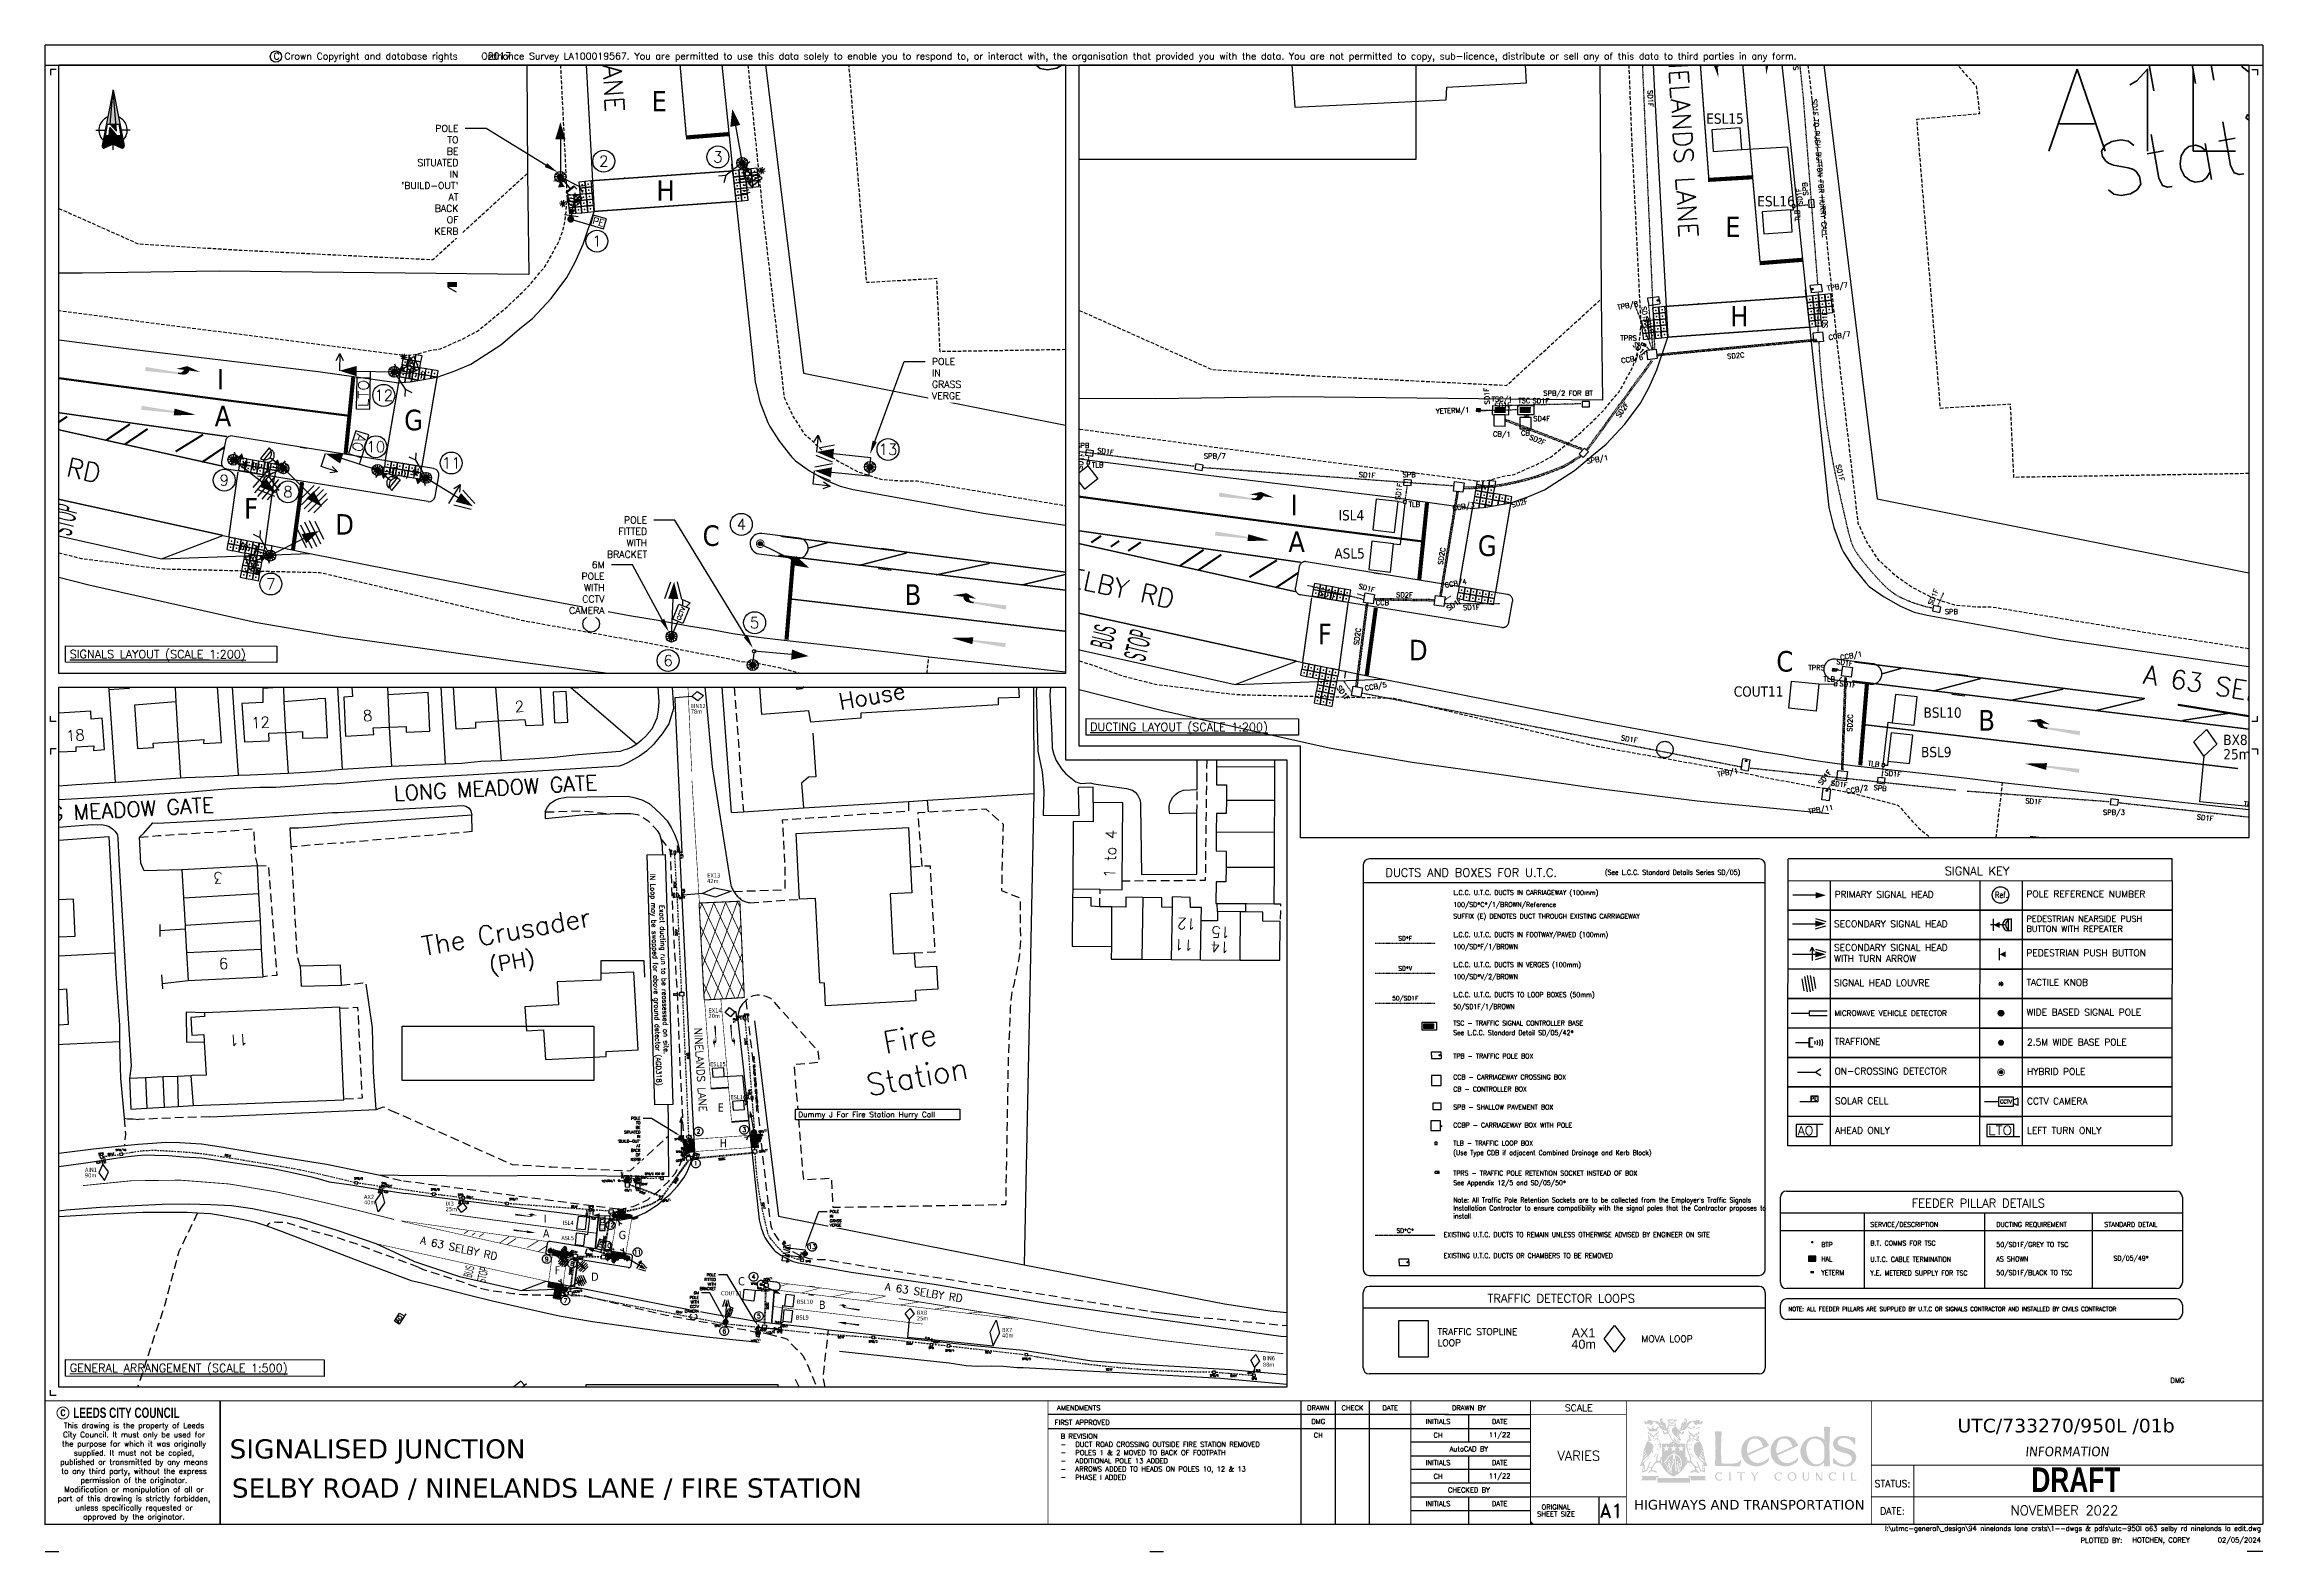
# Paper-space layout 'UTC A1 (2)' of a CAD drawing. Extents: x 13 to 824, y 13 to 563.
# The model-space entities are those that its viewports show. They can reach past a viewport. Long polylines and large blocks are cut down to what shows.
import ezdxf
from ezdxf import colors
from ezdxf.entities.mleader import LeaderData, LeaderLine
from ezdxf.enums import TextEntityAlignment as Align
from ezdxf.math import Vec2, Vec3

# ---------------------------------------------------------------- set-up
doc = ezdxf.new("R2010")
doc.units = 0
for name, pattern in [('1001', [2, 1, 0, 1]), ('1004', [6, 4, -2]), ('1025', [2, 1, -1]), ('1040', [2, 1, 0, 1]), ('1043', [2, 1, 0, 1]), ('1055', [0.6, 0.1, -0.5]), ('BLIP', [1, 0.5, -0.5]), ('DASHDOT1', [2, 1, -0.5, 0, -0.5]), ('HIDDEN', [9.525, 6.35, -3.175]), ('SDLoops', [2, 1, 0, 1])]:
    doc.linetypes.add(name, pattern=pattern)
doc.layers.get('0').update_dxf_attribs({"color": 222, "linetype": 'CONTINUOUS'})
doc.layers.get('DEFPOINTS').update_dxf_attribs({"color": 1, "linetype": 'CONTINUOUS'})
for name, color, linetype in [('05-DUCT-KEY-BOX', 42, 'CONTINUOUS'), ('05-DUCT-KEY-BT', 253, 'CONTINUOUS'), ('05-DUCT-KEY-UTCDUCT', 42, 'DASHDOT1'), ('05-DUCT-KEY-UTCEXISTING', 181, 'BLIP'), ('05-DUCT-KEY-YE', 7, 'CONTINUOUS'), ('BASE', 7, 'CONTINUOUS'), ('BUILDOUT', 8, 'CONTINUOUS'), ('BUILDPK', 8, 'HIDDEN'), ('BUILDTXT', 8, 'CONTINUOUS'), ('DATA', 7, 'CONTINUOUS'), ('du-BTBOX', 253, 'CONTINUOUS'), ('du-BTTEXT', 253, 'CONTINUOUS'), ('du-EXISTINGBOX', 181, 'CONTINUOUS'), ('du-EXISTINGDUCT-C1', 181, 'BLIP'), ('du-EXISTINGDUCT-F1', 181, 'DASHDOT1'), ('du-EXISTINGTEXT', 181, 'CONTINUOUS'), ('du-REMOVALSBOX', 8, 'CONTINUOUS'), ('du-REMOVALSTEXT', 8, 'CONTINUOUS'), ('du-UTMCBOX', 40, 'CONTINUOUS'), ('du-UTMCDUCT-F1', 40, 'DASHDOT1'), ('du-UTMCTEXT', 40, 'CONTINUOUS'), ('FRAME', 7, 'CONTINUOUS'), ('GENLINE', 8, 'CONTINUOUS'), ('GENPECK', 8, 'HIDDEN'), ('LINE1', 7, 'CONTINUOUS'), ('LINE5', 7, 'CONTINUOUS'), ('LINES', 7, 'CONTINUOUS'), ('NUMBERS', 7, 'CONTINUOUS'), ('PHASE', 1, 'CONTINUOUS'), ('POINT', 8, 'CONTINUOUS'), ('ROAD', 7, 'CONTINUOUS'), ('ROADTXT', 7, 'CONTINUOUS'), ('ROUGHGS', 8, 'CONTINUOUS'), ('TACTPAVE', 7, 'CONTINUOUS'), ('UTC MOVA LOOP LABELS', 1, 'CONTINUOUS'), ('UTC MOVA LOOPS', 3, 'CONTINUOUS'), ('UTC_DUCT NOTE', 1, 'CONTINUOUS'), ('UTC_HURRY CALL NOTE', 1, 'CONTINUOUS'), ('UTC_KEY', 7, 'CONTINUOUS'), ('UTC_POLES', 7, 'CONTINUOUS'), ('UTC_SIGNAL NOTE', 1, 'CONTINUOUS'), ('UTC_SIGNALS', 7, 'CONTINUOUS'), ('VEGSUP', 8, 'HIDDEN'), ('VIEWPORT', 7, 'CONTINUOUS'), ('WATERMARK', 7, 'CONTINUOUS'), ('ZY-00-M_500.00_northp', 7, 'CONTINUOUS'), ('ZY-00-P_FR_Amend', 7, 'CONTINUOUS'), ('ZY-00-P_FR_Amend_Alt', 7, 'CONTINUOUS'), ('ZY-00-P_FR_AUTOFIELDS', 7, 'CONTINUOUS'), ('ZY-00-P_FR_DwgStatus', 7, 'CONTINUOUS'), ('ZY-00-P_FR_Label_INFO', 7, 'CONTINUOUS'), ('ZY-00-P_FR_LCC_Disclaimer', 8, 'CONTINUOUS'), ('ZY-00-P_FR_OS_Copyright', 8, 'CONTINUOUS'), ('ZY-00-P_FR_Pen025', 7, 'CONTINUOUS'), ('ZY-00-P_FR_Pen035', 7, 'CONTINUOUS'), ('ZY-00-P_FR_Titles', 7, 'CONTINUOUS'), ('ZY-00-P_FR_User_Ref', 8, 'CONTINUOUS')]:
    doc.layers.add(name, color=color, linetype=linetype)
doc.layers.add('VIEW', color=7, linetype='CONTINUOUS', plot=False)
doc.layers.get('VIEW').freeze()
doc.styles.add('BOLD', font='impact.ttf')
doc.styles.add('KeyText', font='romans.shx', dxfattribs={"width": 0.95})
doc.styles.add('KTS_TAHOMA', font='tahoma.ttf')
doc.styles.add('LCC VERDANA', font='verdana.ttf')
doc.styles.add('OS', font='simplex.shx')
doc.styles.add('RDMARKP', font='rdmarkp')
doc.styles.add('ROMAND-FR', font='romand')
doc.styles.add('ROMANS', font='romans')
doc.styles.get("Standard").update_dxf_attribs({"font": 'simplex'})
picture_1 = doc.add_image_def('image1.gif', size_in_pixel=(2480, 703))

# ---------------------------------------------------------------- blocks, each defined once
blk = doc.blocks.new('ST-DRAFT')
at = {"style": 'BOLD'}
blk.add_text('DRAFT', height=17.9, dxfattribs=at).set_placement((1141.6, 53.6), align=Align.RIGHT)
blk = doc.blocks.new('R14SHEET')
at = {"flags": 128}
blk.add_lwpolyline([(0, 0), (1, 0), (0, 1), (0, 0)], dxfattribs=at)
blk.add_solid([(0, 0), (0, 1), (1, 0)])
blk = doc.blocks.new('LCC-Copyright')
at = {"const_width": 0.225, "flags": 128}
blk.add_lwpolyline([(1.36, -2.75, 1), (4.28, -2.75, 1)], format="xyb", close=True, dxfattribs=at)
at = {"style": 'BOLD'}
blk.add_text('c', height=2.2, dxfattribs=at).set_placement((2.82, -2.43), align=Align.MIDDLE_CENTER)
at = {"style": 'BOLD', "width": 0.9}
blk.add_text(' LEEDS CITY COUNCIL', height=2.5, dxfattribs=at).set_placement((4.67, -3.94))
blk = doc.blocks.new('LCC-Logo-Black')
at = {"lineweight": 0}
h = blk.add_hatch(color=256, dxfattribs=at)
h.paths.add_polyline_path([(33.7, 125.4, -0.103448), (34.1, 126.3, -0.081237), (35.6, 127.6), (37.2, 128.7, 0.028838), (33.3, 128.7, -0.025503), (30.9, 128.7, -0.22923), (30, 129.1, 0.198084), (27.2, 130.4, 0.08941), (24.6, 129.9, -0.111935), (22.1, 130.5, 0.080584), (22.4, 129.3, 0.094329), (23.8, 127.5, 0.024205), (23, 127.6, 0.265968), (20.4, 126.2, 0.209247), (21.5, 122.9, 0.229342), (25.4, 122, -0.064765), (26.8, 123.1, -0.131158), (27.6, 123.3, -0.434987), (27.9, 123, -0.219914), (27.4, 122.1, 0.267502), (26.6, 120.1, 0.259185), (32, 122, 0.138383)])
edge = h.paths.add_edge_path()
edge.add_arc((47.9, 109.8), 6.23, 152.0885, 171.6812, ccw=False)
edge.add_arc((47.4, 110), 5.74, 138.4402, 151.5397, ccw=False)
edge.add_ellipse((43.5, 115.1), major_axis=(-1.81, 0), ratio=0.717725, start_angle=14.4658, end_angle=78.3236, ccw=False)
edge.add_line((41.7, 114.7), (40.7, 113.9))
edge.add_arc((28, 129.9), 20.4, 300.4809, 308.2294, ccw=False)
edge.add_arc((35.3, 117.5), 6.03, 281.8454, 300.6757, ccw=False)
edge.add_arc((36.2, 113.3), 1.77, 236.704, 279.4876, ccw=False)
edge.add_arc((36.5, 113.4), 2, 199.4412, 230.9999, ccw=False)
edge.add_arc((42.5, 115.1), 8.16, 180.0901, 196.7618, ccw=False)
edge.add_line((34.3, 115.1), (32.5, 115.1))
edge.add_arc((25.5, 115.4), 7.08, 348.1779, 357.3723, ccw=False)
edge.add_arc((28.3, 114.7), 4.19, 326.7204, 349.8214, ccw=False)
edge.add_arc((30.2, 113.6), 1.98, 251.151, 323.5361, ccw=False)
edge.add_arc((31.7, 118.4), 7.04, 231.2266, 252.4132, ccw=False)
edge.add_arc((37.6, 126.7), 17.2, 223.2467, 233.0125, ccw=False)
edge.add_ellipse((23.3, 115.1), major_axis=(-1.81, 0), ratio=0.717725, start_angle=96.7375, end_angle=172.118, ccw=False)
edge.add_arc((14.5, 106.9), 11.4, 23.1253, 37.3252, ccw=False)
edge.add_arc((22.2, 110), 3.07, 6.5135, 25.6661, ccw=False)
edge.add_arc((-4.2, 109.1), 29.4, -2.7114, 2.3822, ccw=False)
edge.add_line((25.2, 107.7), (41.7, 107.7))
edge.add_line((41.7, 107.7), (41.7, 110.7))
h.paths.add_polyline_path([(53.2, 133.7, 0.058989), (48.9, 132.6, 0.120379), (47.6, 131.8, 0.135163), (47.4, 131.3, 0.045797), (47.4, 129.2), (47.5, 127.7, 0.160636), (47.8, 127, 0.085062), (48.7, 126.1, 0.544718), (48.9, 126.2, -0.047313), (49.1, 127.8, -0.253234), (49.6, 128.5, 0.098737), (50.6, 129.1, 0.073041), (52.8, 132.5, 0.063539)])
h.paths.add_polyline_path([(19.6, 126.2, 0.110442), (18.9, 127.6, 0.220087), (17.7, 128.1), (17.5, 128.1, 0.261911), (16.2, 127.4, 0.193241), (16, 125.4, 0.118322), (17.5, 123.2, 0.118446), (20.1, 121.7, 0.07178), (23.4, 121.2), (23.4, 121.3), (22.3, 121.8, -0.232861), (20, 124.7, 0.03139)])
edge = h.paths.add_edge_path(flags=16)
edge.add_ellipse((43.5, 115.1), major_axis=(-1.81, 0), ratio=0.717725, start_angle=78.3236, end_angle=374.4658)
edge.add_ellipse((43.5, 115.1), major_axis=(-1.81, 0), ratio=0.717725, start_angle=14.4658, end_angle=78.3236)
edge = h.paths.add_edge_path()
edge.add_ellipse((33.5, 116.7), major_axis=(-1.81, 0), ratio=0.717725, start_angle=0, end_angle=360)
edge = h.paths.add_edge_path()
edge.add_ellipse((23.3, 115.1), major_axis=(-1.81, 0), ratio=0.717725, start_angle=172.118, end_angle=456.7375)
edge.add_ellipse((23.3, 115.1), major_axis=(-1.81, 0), ratio=0.717725, start_angle=96.7375, end_angle=172.118)
h.paths.add_polyline_path([(97.4, 83.5), (51.1, 83.5), (51.1, 39.6, 0.182093), (74, 18.3, 0.175568), (97.4, 39.8)])
h.paths.add_polyline_path([(63.8, 68), (59.7, 71), (55.5, 68), (57.1, 72.9), (53, 75.9), (58.1, 75.9), (59.7, 80.8), (61.2, 75.9), (66.4, 75.9), (62.2, 72.9)], flags=16)
h.paths.add_polyline_path([(67.5, 59.7, -0.38807), (72.7, 62.1, -0.131687), (72.6, 64.7, -0.217165), (73.8, 66, -0.19575), (75.9, 66.1, -0.260117), (77.4, 64.7, -0.121598), (77.5, 62.3, -0.087047), (79.1, 62.1, -0.307116), (81.5, 60.1, -0.076253), (83.4, 59.9, -0.395087), (85.6, 56.7, -0.182179), (88.4, 54.1, -0.165272), (88.5, 51.3, -0.148256), (90.1, 48.4, -0.19892), (89.4, 45.5, -0.169608), (90.2, 43.7), (90.3, 41.6, -0.15753), (89.9, 39.3, -0.36039), (87.8, 38.4, 0.41739), (87.2, 37.9, 0.093585), (87.1, 36.7, -0.079745), (87, 29.8, -0.057253), (85.3, 27.5, -0.237651), (84.3, 26.9), (83.5, 26.9, -0.483104), (82.5, 28.4, 0.018716), (82.9, 36, 0.088608), (81.8, 38.5, 0.371481), (81.3, 38.3, 0.178682), (81.3, 37.8, -0.049592), (81.4, 31.5, -0.09375), (80.3, 29.7, -0.367834), (77.7, 29.7, -0.33107), (77.7, 31.3, 0.031871), (77.4, 37.8, 0.08315), (76.8, 39.8, -0.201002), (76.9, 43.7), (77.2, 44.4, 0.162777), (77.2, 44.7), (77.2, 45.6, -0.08476), (76.5, 47.8, -0.090798), (76.5, 49.9, 0.029376), (76.7, 51.3), (76.7, 52.2, 0.150172), (76.4, 53.2, 0.256062), (75.4, 53.9), (74.8, 53.9, 0.391931), (73.7, 52.6, 0.052474), (73.6, 51.2, 0.065844), (74.1, 49.3, -0.031869), (74.3, 45.6, -0.040107), (74.2, 43.7, -0.163092), (73.8, 43.3, -0.104935), (72.7, 42.8, 0.266368), (72.3, 42.4, -0.113696), (71.7, 39.8, 0.202754), (70.9, 38, 0.056684), (70.8, 30.4), (70.9, 29.6, -0.103053), (71.3, 26.8, -0.21223), (70.4, 25.1, -0.44172), (67.8, 26, -0.131955), (67.5, 27), (67.1, 34, 0.071908), (66.9, 35.2, 0.086461), (66.5, 36), (66.2, 36.2), (66.1, 31.9, 0.08175), (66.1, 31.2, -0.075357), (66.3, 29.4, -0.286766), (65.5, 28.2, -0.25328), (63.9, 28.2, -0.146276), (62.7, 29.8, -0.107362), (62.5, 30.2), (62.3, 33.8, -0.10324), (61.8, 36.4), (61.8, 37.8, -0.080404), (61.1, 38.3, -0.086448), (59.3, 41.2, 0.109615), (57.5, 44.6, -0.394259), (55.4, 46.8, -0.453322), (57.3, 48.6, -0.096625), (57.9, 50.6, -0.283254), (60.1, 52, -0.37857), (62.4, 55, -0.208476), (63.8, 58.4, -0.178754)], flags=16)
h.paths.add_polyline_path([(70, 68), (71.6, 72.9), (67.4, 75.9), (72.5, 75.9), (74.1, 80.8), (75.7, 75.9), (80.8, 75.9), (76.7, 72.9), (78.2, 68), (74.1, 71)], flags=16)
h.paths.add_polyline_path([(76.3, 63.5, -1), (73.6, 63.5, -1)], flags=0)
h.paths.add_polyline_path([(84.6, 68), (86.2, 72.9), (82, 75.9), (87.2, 75.9), (88.7, 80.8), (90.3, 75.9), (95.4, 75.9), (91.3, 72.9), (92.8, 68), (88.7, 71)], flags=16)
h.paths.add_polyline_path([(64.7, 38.7, 0.155181), (65.1, 37.9, 0.029495), (65, 31.1), (65.3, 30.6), (65.4, 30, -0.18131), (65.2, 29.2, -0.325183), (64.2, 29.3, -0.145325), (63.6, 30.5, -0.034588), (63.3, 32.6), (63.3, 34.2, -0.161312), (63, 35.2), (62.8, 37.8, 0.174319)], flags=0)
h.paths.add_polyline_path([(113.7, 90.2, 0.203699), (112.8, 90.1, 0.183014), (110.3, 87.4), (110.4, 87.3, -0.111718), (111.5, 87.9, -0.489478), (112.3, 87.4), (112.4, 87.2), (112.5, 87.2, -0.164286), (113.8, 89.2, 0.531927)], flags=17)
h.paths.add_polyline_path([(107.7, 90.5, 0.273505), (107.1, 90.7, 0.178281), (105.9, 90, 0.173828), (104.7, 87.3), (104.8, 87.3, -0.098996), (105.3, 87.7, -0.356297), (106.1, 87.6, -0.059612), (106.3, 87.1, -0.079928), (107, 88.9, -0.082993), (107.7, 89.6, 0.346317)], flags=17)
h.paths.add_polyline_path([(109.2, 79.7), (108.9, 79.4), (109, 82.4, -0.133417), (109.4, 82.9, -0.462165), (110.3, 82.8, -0.079061), (110.6, 82.3), (110.4, 79.3), (110.1, 79.7, 0.41912)], flags=17)
h.paths.add_polyline_path([(104.1, 79.7), (103.7, 79.4), (103.7, 82.4, -0.092407), (104, 82.9, -0.497418), (105, 82.9, -0.066829), (105.3, 82.4), (105.3, 79.4), (105, 79.7, 0.41688)], flags=17)
h.paths.add_polyline_path([(105.9, 73.7, 0.158554), (105.3, 74.1, 0.357265), (104.6, 73.8, 0.112208), (104.4, 73.1), (105.1, 70.3, -0.412167), (106.1, 70.8, -0.058682), (107, 70.4)], flags=17)
edge = h.paths.add_edge_path()
edge.add_arc((126.2, 110), 3.07, 154.3339, 173.4865, ccw=False)
edge.add_arc((133.9, 106.9), 11.4, 142.6748, 156.8747, ccw=False)
edge.add_ellipse((125, 115.1), major_axis=(1.81, 0), ratio=0.717725, start_angle=187.882, end_angle=263.2625, ccw=False)
edge.add_arc((110.7, 126.7), 17.2, 306.9875, 316.7533, ccw=False)
edge.add_arc((116.6, 118.4), 7.04, 287.5868, 308.7734, ccw=False)
edge.add_arc((118.1, 113.6), 1.98, 216.4639, 288.849, ccw=False)
edge.add_arc((120, 114.7), 4.19, 190.1786, 213.2796, ccw=False)
edge.add_arc((122.9, 115.4), 7.08, 182.6277, 191.8221, ccw=False)
edge.add_line((115.8, 115.1), (114, 115.1))
edge.add_arc((105.9, 115.1), 8.16, 343.2382, 359.9099, ccw=False)
edge.add_arc((111.8, 113.4), 2, 309.0001, 340.5588, ccw=False)
edge.add_arc((112.1, 113.3), 1.77, 260.5124, 303.296, ccw=False)
edge.add_arc((113, 117.5), 6.03, 239.3243, 258.1546, ccw=False)
edge.add_arc((120.3, 129.9), 20.4, 231.7706, 239.5191, ccw=False)
edge.add_line((107.7, 113.9), (106.6, 114.7))
edge.add_ellipse((104.9, 115.1), major_axis=(1.81, 0), ratio=0.717725, start_angle=281.6764, end_angle=345.5342, ccw=False)
edge.add_arc((100.9, 110), 5.74, 28.4603, 41.5598, ccw=False)
edge.add_arc((100.5, 109.8), 6.23, 8.3188, 27.9115, ccw=False)
edge.add_line((106.6, 110.7), (106.6, 107.7))
edge.add_line((106.6, 107.7), (123.1, 107.7))
edge.add_arc((152.5, 109.1), 29.4, 177.6178, 182.7114, ccw=False)
h.paths.add_polyline_path([(169.4, 105.9), (168.6, 107.9), (156.9, 107.9), (156.1, 106, -0.034981), (155.8, 40.9), (156.6, 39, -0.01359), (204.7, 38.2, 0.046472), (207.6, 46.2, 0.052153), (208.2, 50.1), (206.5, 50.6, -0.217157), (198.7, 45, -0.06654), (183.5, 43.7, -0.010657), (169, 44.2, -0.034138)])
h.paths.add_polyline_path([(258.1, 87.9, 0.123781), (250.1, 95.1, 0.126898), (236.2, 98, 0.318691), (209.7, 78.7, 0.137722), (209, 60.1, 0.198269), (222.1, 42.6, 0.195504), (246.3, 39.5, 0.107055), (261.9, 48.6, 0.070045), (262.7, 53.1, 0.118876), (262, 56.1, -0.290976), (236.2, 45.5, -0.161124), (227.1, 50.8, -0.057118), (221.5, 59.9), (262.1, 78.7), (262.5, 81.3)])
h.paths.add_polyline_path([(222.8, 86.4, -0.310914), (234.3, 93.4, -0.238023), (246.4, 88.2, -0.106576), (251.2, 77.3), (220.2, 63.7, -0.145007)], flags=16)
h.paths.add_polyline_path([(320.1, 78.7), (320.5, 81.3), (316.1, 87.9, 0.123781), (308, 95.1, 0.126898), (294.1, 98, 0.318691), (267.7, 78.7, 0.137722), (267, 60.1, 0.198269), (280.1, 42.6, 0.195504), (304.2, 39.5, 0.107055), (319.9, 48.6, 0.070045), (320.7, 53.1, 0.118876), (320, 56.1, -0.290976), (294.2, 45.5, -0.161124), (285.1, 50.8, -0.057118), (279.5, 59.9)])
h.paths.add_polyline_path([(280.8, 86.4, -0.310914), (292.2, 93.4, -0.238023), (304.4, 88.2, -0.106576), (309.2, 77.3), (278.2, 63.7, -0.145007)], flags=16)
h.paths.add_polyline_path([(383.9, 115), (383.1, 116.9), (372.9, 116.9), (371.9, 115.1, -0.009603), (372.8, 90.9, 0.206866), (354.7, 97.7, 0.282791), (327.8, 80.4, 0.378782), (339.1, 42.7, 0.148595), (354.9, 38.2, 0.237785), (371.9, 46), (371.9, 40.5), (372.8, 38.7), (383.1, 38.7), (383.9, 40.6, -0.030802)])
h.paths.add_polyline_path([(337.7, 79.4, -0.167013), (344.6, 90.7, -0.151632), (352, 93.2, -0.069127), (358.6, 92.4, -0.131317), (366.7, 88.2, -0.15316), (372.8, 76, -0.007371), (372.5, 53.8, -0.32423), (357, 42.1, -0.200875), (346.2, 46.9, -0.135939), (338.2, 62.7, -0.033254), (337, 71, -0.067856)], flags=16)
h.paths.add_polyline_path([(403.3, 79.1, -0.058931), (401, 80.8, -0.347277), (399.4, 88.2, -0.192608), (405.9, 93.7, -0.061104), (411.9, 94.4, -0.169), (425.5, 89.6, -0.053902), (430.8, 83.6), (433.2, 80.3, 0.039511), (433.9, 86.3, 0.023768), (433.9, 94.9, -0.007545), (420.5, 97.6, 0.086519), (404.8, 98.2, 0.13588), (396, 94.9, 0.121466), (391, 88.8, 0.113426), (389.8, 83.6, 0.057253), (390.2, 79.8, 0.173342), (395.3, 71.5, 0.092104), (401.7, 68.1, 0.020483), (411.9, 65.2, -0.065134), (421.3, 62, -0.157577), (426.3, 56.6, -0.152042), (426.8, 50.9, -0.110133), (425.4, 48, -0.184844), (415.2, 42, -0.088707), (408.1, 42.5, -0.091788), (398.8, 46.7, -0.077305), (391.1, 56.3, 0.057289), (390.1, 51.9, 0.033206), (389.8, 44.6), (397.8, 41.5, 0.206679), (423.1, 39.4, 0.120721), (432.3, 46, 0.282036), (434.2, 63.5, 0.196034), (422.2, 72.7), (410.3, 76.2, -0.047667)])
h.paths.add_polyline_path([(158.9, 19.7, -0.110922), (159.8, 22.3, -0.148684), (162.3, 24.6, -0.108931), (164.4, 25, -0.138879), (167.3, 24.3, -0.166784), (169.1, 22), (170.2, 22.1), (170.2, 25.5), (170, 25.6, -0.168033), (168.5, 25.8, 0.090308), (164.3, 26.7, 0.189517), (158.9, 24.5, 0.103843), (156.7, 21.6, 0.114451), (156, 18.5, 0.225936), (159, 12.1, 0.190261), (164.5, 10, 0.107867), (167.9, 10.6, 0.126758), (170.1, 12.5), (169.4, 13.5, -0.163303), (167.2, 12, -0.079557), (164.3, 11.7, -0.171708), (161.4, 13, -0.097058), (159.6, 15.5, -0.138274)])
h.paths.add_polyline_path([(187.1, 25.8), (186.8, 26.3), (184.2, 26.3), (184, 25.8, -0.031364), (184, 10.9), (184.2, 10.3), (186.8, 10.3), (187.1, 10.9, -0.028639)])
h.paths.add_polyline_path([(209.1, 24.9, -0.026109), (214, 24.9, 0.004125), (215.8, 24.8, 0.031679), (215.6, 25.9, 0.022175), (215.5, 26.3), (199.7, 26.3, 0.054761), (199.6, 26.1, 0.045758), (199.4, 24.8, -0.008854), (201.3, 24.9, -0.017753), (206, 24.9, -0.030044), (206, 10.7), (206.2, 10.3), (208.9, 10.3), (209.1, 10.8, -0.026664)])
h.paths.add_polyline_path([(235.9, 10.8), (235.7, 10.3), (232.9, 10.3), (232.7, 10.8, 0.01445), (232.9, 18, 0.008666), (228.9, 23.5, -0.002162), (227.2, 26), (227.3, 26.3), (230, 26.3), (230.4, 26.1, -0.006869), (231.9, 23.5, 0.019559), (234.8, 18.7, 0.023648), (237.8, 23.6, 0.002578), (239.1, 26.1), (239.5, 26.3), (241.2, 26.3), (241.4, 26), (239.6, 23.5), (235.6, 17.8, 0.007567)])
h.paths.add_polyline_path([(276.5, 19.7, -0.110922), (277.4, 22.3, -0.148684), (279.9, 24.6, -0.108931), (282.1, 25, -0.138879), (285, 24.3, -0.166784), (286.7, 22), (287.9, 22.1), (287.9, 25.5), (287.6, 25.6, -0.168033), (286.2, 25.8, 0.090308), (282, 26.7, 0.189517), (276.5, 24.5, 0.103843), (274.3, 21.6, 0.114451), (273.7, 18.5, 0.225936), (276.6, 12.1, 0.190261), (282.2, 10, 0.107867), (285.6, 10.6, 0.126758), (287.7, 12.5), (287.1, 13.5, -0.163303), (284.8, 12, -0.079557), (281.9, 11.7, -0.171708), (279.1, 13, -0.097058), (277.2, 15.5, -0.138274)])
h.paths.add_polyline_path([(317.3, 20.2, 0.12694), (315.4, 23.7, 0.13426), (311.3, 26.6, 0.157969), (306.1, 26.6, 0.135115), (301.7, 23.5, 0.182863), (299.8, 18.4, 0.191741), (301.9, 13, 0.098461), (304.9, 10.7, 0.113026), (308.7, 9.8, 0.165696), (313.8, 11.6, 0.084765), (316.2, 14.1, 0.105834), (317.4, 17.1, 0.094012)])
h.paths.add_polyline_path([(303.6, 22.5, -0.113257), (305.8, 24.8, -0.269617), (310.9, 24.8, -0.118742), (313.6, 22.1, -0.17535), (314.5, 16.5, -0.202992), (311.5, 11.9, -0.289916), (306.2, 12.1, -0.17711), (303, 16.5, -0.191947)], flags=16)
h.paths.add_polyline_path([(332.6, 25.9), (332.4, 26.3), (329.7, 26.3), (329.5, 26, -0.026447), (329.7, 23.3, -0.008618), (329.8, 16.2, 0.080576), (330.4, 12.9, 0.147171), (331.5, 11.4, 0.092532), (333.8, 10.3, 0.052886), (336.2, 10, 0.035019), (337.6, 10.1, 0.101702), (339.5, 10.8, 0.117464), (341.4, 12.8, 0.057063), (342.1, 14.1, 0.091444), (342.4, 15.5, -0.009216), (342.5, 23.5, -0.028034), (342.7, 25.9), (342.5, 26.3), (340.8, 26.3), (340.7, 25.9, -0.018062), (340.9, 16.6, -0.033119), (340.7, 15.3, -0.064026), (340.3, 14.1, -0.07362), (339.5, 12.9, -0.14392), (337.2, 11.6, -0.107312), (335.1, 11.8, -0.135421), (333.5, 12.7, -0.140037), (332.6, 14.7, -0.030502), (332.4, 16.4, -0.024445)])
h.paths.add_polyline_path([(359.8, 23.3, -0.012533), (357.9, 26.3), (356, 26.3), (355.8, 25.9, -0.027978), (355.8, 10.8), (356, 10.3), (357.6, 10.3), (357.8, 10.7, -0.000561), (357.6, 15, -0.042393), (357.8, 21.2, -0.008052), (362.3, 14.9, 0.023469), (363.6, 13, -0.041294), (365.2, 10.7), (365.7, 10.3), (368.8, 10.3), (369, 10.8, -0.033382), (369, 25.9), (368.8, 26.3), (367.2, 26.3), (367, 26), (367.1, 23.4, -0.025415), (367.1, 12.7, 0.002994), (365.2, 15.3, -0.016549), (363.4, 17.9, -0.005528)])
h.paths.add_polyline_path([(385, 22.3, -0.148684), (387.5, 24.6, -0.108931), (389.7, 25, -0.138879), (392.5, 24.3, -0.166784), (394.3, 22), (395.5, 22.1), (395.5, 25.5), (395.2, 25.6, -0.152676), (393.9, 25.7, 0.093071), (389.6, 26.7, 0.189517), (384.1, 24.5, 0.103843), (381.9, 21.6, 0.114451), (381.2, 18.5, 0.225936), (384.2, 12.1, 0.190261), (389.8, 10, 0.107867), (393.1, 10.6, 0.126758), (395.3, 12.5), (394.6, 13.5, -0.163303), (392.4, 12, -0.079557), (389.5, 11.7, -0.171708), (386.6, 13, -0.097058), (384.8, 15.5, -0.138274), (384.1, 19.7, -0.110922)])
h.paths.add_polyline_path([(412.3, 25.8), (412.1, 26.3), (409.5, 26.3), (409.2, 25.8, -0.031364), (409.2, 10.9), (409.5, 10.3), (412.1, 10.3), (412.3, 10.9, -0.028639)])
h.paths.add_polyline_path([(428.5, 25.9), (428.3, 26.3), (425.6, 26.3), (425.4, 26, -0.027701), (425.4, 10.8), (425.6, 10.3, -0.015021), (435.6, 10.2, 0.074576), (435.9, 11.3, 0.012167), (436, 11.9, 0.07562), (436, 12.7, -0.120292), (435, 12.1, -0.057474), (433.5, 11.8, -0.031969), (428.5, 11.7, -0.033042)])
h.paths.add_polyline_path([(41.8, 6.1), (106.4, 6.1), (106.4, 15.2), (41.8, 15.2)])
h.paths.add_polyline_path([(103, 19.6), (138.4, 19.6), (135.4, 15.1), (139.5, 10.5), (107.9, 10.5), (107.9, 16.8), (103, 16.8)])
h.paths.add_polyline_path([(45.1, 19.6), (9.7, 19.6), (12.7, 15.1), (8.5, 10.5), (40.1, 10.5), (40.1, 16.8), (45.1, 16.8)])
edge = h.paths.add_edge_path()
edge.add_ellipse((125, 115.1), major_axis=(1.81, 0), ratio=0.717725, start_angle=0, end_angle=360, ccw=False)
edge = h.paths.add_edge_path()
edge.add_ellipse((114.8, 116.7), major_axis=(1.81, 0), ratio=0.717725, start_angle=0, end_angle=360, ccw=False)
edge = h.paths.add_edge_path(flags=17)
edge.add_ellipse((104.9, 115.1), major_axis=(1.81, 0), ratio=0.717725, start_angle=0, end_angle=360, ccw=False)
edge = h.paths.add_edge_path()
edge.add_arc((122.9, 115.4), 7.08, 182.6277, 191.8221)
edge.add_arc((120, 114.7), 4.19, 190.1786, 213.2796)
edge.add_arc((118.1, 113.6), 1.98, 216.4639, 288.849)
edge.add_arc((116.6, 118.4), 7.04, 287.5868, 308.7734)
edge.add_arc((110.7, 126.7), 17.2, 306.9875, 316.7533)
edge.add_arc((100.9, 110), 5.74, 28.4603, 41.5598, ccw=False)
edge.add_arc((100.5, 109.8), 6.23, 8.3188, 27.9115, ccw=False)
edge.add_line((106.6, 110.7), (106.6, 107.7))
edge.add_line((106.6, 107.7), (123.1, 107.7))
edge.add_arc((152.5, 109.1), 29.4, 177.6178, 182.7114, ccw=False)
edge.add_arc((126.2, 110), 3.07, 154.3339, 173.4865, ccw=False)
edge.add_arc((133.9, 106.9), 11.4, 142.6748, 156.8747, ccw=False)
edge.add_line((115.8, 115.1), (114, 115.1))
edge.add_arc((105.9, 115.1), 8.16, 343.2382, 359.9099, ccw=False)
edge.add_arc((111.8, 113.4), 2, 309.0001, 340.5588, ccw=False)
edge.add_arc((112.1, 113.3), 1.77, 260.5124, 303.296, ccw=False)
edge.add_arc((113, 117.5), 6.03, 239.8774, 258.1546, ccw=False)
edge.add_arc((120.3, 129.9), 20.4, 231.7706, 239.6826, ccw=False)
edge.add_line((107.7, 113.9), (106.6, 114.7))
edge = h.paths.add_edge_path(flags=0)
edge.add_arc((62.9, 36.4), 4.1, 35.5221, 55.6687, ccw=False)
edge.add_line((66.3, 38.7), (67.8, 36.1))
edge.add_arc((66.5, 35.3), 1.6, 7.2373, 31.1462, ccw=False)
edge.add_arc((55.1, 32.8), 13.2, 3.4076, 11.6546, ccw=False)
edge.add_arc((9.4, 28.5), 59.2, -1.091, 4.995, ccw=False)
edge.add_arc((70.1, 27.3), 1.62, 178.04, 209.1719)
edge.add_arc((69.3, 26.9), 0.728, 212.5126, 281.9928)
edge.add_arc((69.4, 27.1), 0.933, 277.493, 346.7412)
edge.add_arc((67.4, 27.6), 2.98, 345.7955, 375.0207)
edge.add_arc((62.1, 27.1), 8.27, 8.7615, 19.907)
edge.add_arc((73.9, 31), 4.21, 180.5059, 195.1179, ccw=False)
edge.add_line((69.7, 31), (69.6, 36.4))
edge.add_arc((56.7, 36.6), 12.9, 359.1441, 368.0319)
edge.add_arc((72.6, 39), 3.18, 172.3895, 191.136, ccw=False)
edge.add_arc((67.1, 42.2), 3.58, 309.9195, 357.5142)
edge.add_arc((76.4, 42.2), 5.65, 166.6647, 181.906, ccw=False)
edge.add_arc((71.2, 43.5), 0.366, 94.2036, 178.0018, ccw=False)
edge.add_arc((70.6, 46.7), 2.92, 282.515, 307.4135)
edge.add_arc((71.8, 45.1), 0.864, 309.5234, 359.7146)
edge.add_line((72.7, 45.1), (72.5, 49))
edge.add_line((72.5, 49), (72.1, 50.6))
edge.add_line((72.1, 50.6), (72.1, 53))
edge.add_arc((75.5, 52.5), 3.47, 128.3988, 170.4198, ccw=False)
edge.add_line((73.4, 55.2), (73.4, 60.5))
edge.add_arc((71.6, 55.4), 5.4, 70.5183, 84.5864)
edge.add_arc((71.7, 57.8), 2.99, 83.1761, 141.7264)
edge.add_arc((75.7, 54.1), 8.4, 138.7679, 148.5367)
edge.add_arc((69, 49), 9.54, 92.9872, 107.3098)
edge.add_arc((67.1, 54.8), 3.35, 105.9572, 171.336)
edge.add_arc((71.7, 54.1), 8, 170.7476, 180.8354)
edge.add_arc((63.4, 54), 0.328, 285.7309, 352.3768, ccw=False)
edge.add_arc((65.3, 46.8), 7.05, 104.8993, 114.916)
edge.add_arc((63.2, 51.8), 1.73, 121.9583, 167.455)
edge.add_arc((65.6, 51), 4.26, 164.1904, 187.6291)
edge.add_arc((60.6, 50.3), 0.839, -38.8506, 8.142, ccw=False)
edge.add_arc((67.6, 45.2), 7.89, 144.4808, 155.0415)
edge.add_arc((58.5, 49.5), 2.18, 287.3738, 332.9079, ccw=False)
edge.add_arc((58.9, 48.1), 0.77, 259.1188, 292.6904, ccw=False)
edge.add_arc((58.5, 39.3), 8.08, 88.1426, 94.8901)
edge.add_arc((57.8, 46.4), 0.951, 91.8523, 167.0519)
edge.add_arc((58.3, 46.6), 1.42, 178.6305, 257.1593)
edge.add_arc((57.8, 44.4), 0.847, 44.8153, 73.9085, ccw=False)
edge.add_arc((56.1, 42.2), 3.58, 8.0873, 50.2103, ccw=False)
edge.add_arc((67, 44.2), 7.5, 191.1489, 213.6941)
edge.add_arc((62.3, 41.2), 1.94, 217.2371, 269.0564)
edge.add_arc((62.4, 40.8), 1.53, 263.7277, 323.2394)
edge.add_arc((59.9, 42.6), 4.61, 323.527, 336.185)
edge.add_arc((59.2, 43.3), 5.52, 333.0243, 343.1226)
edge.add_arc((61.9, 42.2), 2.62, 348.6781, 376.5244)
edge.add_arc((64.5, 44.2), 1.24, 219.6883, 269.4748, ccw=False)
edge.add_arc((65.9, 45.3), 3.11, 175.8369, 218.9848, ccw=False)
edge.add_arc((65.1, 45.3), 2.24, 96.6626, 174.6694, ccw=False)
edge.add_arc((65.2, 45.9), 1.73, 31.8106, 102.532, ccw=False)
edge.add_arc((66.1, 46.5), 0.64, -95.7311, 26.8875, ccw=False)
edge.add_arc((66.1, 46.8), 0.907, 226.1086, 266.5573, ccw=False)
edge.add_arc((65, 45.5), 0.74, 55.3914, 132.1478)
edge.add_arc((64.9, 45.5), 0.654, 124.9851, 206.2661)
edge.add_arc((65.7, 45.8), 1.47, 202.8637, 275.8677)
edge.add_arc((66, 46.3), 1.96, 265.0711, 329.66)
edge.add_arc((63.9, 46.3), 3.84, 345.1985, 397.6555)
edge.add_arc((65.8, 47.5), 1.67, 43.139, 93.5884)
edge.add_arc((65.3, 47), 2.23, 79.8101, 142.0939)
edge.add_arc((61.7, 49), 1.97, 312.4093, 340.1727, ccw=False)
edge.add_arc((62.6, 48.1), 0.717, 190.7223, 305.1705, ccw=False)
edge.add_arc((63.9, 48.4), 2.06, 117.2809, 191.579, ccw=False)
edge.add_arc((65.8, 45.2), 5.8, 86.8867, 119.0952, ccw=False)
edge.add_arc((66.1, 48.4), 2.55, 39.8464, 90.1513, ccw=False)
edge.add_arc((63.1, 46.3), 6.22, 0.7984, 37.4033, ccw=False)
edge.add_arc((66.3, 46), 3, -58.757, 6.9223, ccw=False)
edge.add_arc((65.8, 46.5), 3.77, 271.0247, 304.2982, ccw=False)
edge.add_arc((59.9, 42.4), 5.93, -26.2355, 4.0225, ccw=False)
edge = h.paths.add_edge_path(flags=0)
edge.add_line((76.6, 55.1), (76.6, 60.3))
edge.add_arc((78, 58.5), 2.34, 70.1779, 128.3109, ccw=False)
edge.add_arc((76.3, 57.4), 4.14, 19.1044, 52.9095, ccw=False)
edge.add_arc((81, 50.9), 7.86, 80.8915, 95.5239, ccw=False)
edge.add_arc((81.8, 56.1), 2.57, 37.2775, 80.2585, ccw=False)
edge.add_arc((81.9, 56.7), 2.23, -21.4852, 26.7129, ccw=False)
edge.add_arc((74.8, 40.7), 17.8, 50.1645, 58.8328, ccw=False)
edge.add_arc((84.2, 51.9), 3.09, 27.8075, 50.0962, ccw=False)
edge.add_arc((85.6, 52.5), 1.56, -9.3954, 35.6693, ccw=False)
edge.add_arc((85.8, 52.4), 1.37, 316.8139, 351.0365, ccw=False)
edge.add_arc((87.3, 51), 0.711, 139.4757, 202.3309)
edge.add_line((86.7, 50.8), (88.3, 48.8))
edge.add_arc((87, 47.8), 1.63, -51.669, 39.1331, ccw=False)
edge.add_arc((88.5, 45.8), 0.835, 125.7427, 218.1719)
edge.add_arc((75.9, 39.3), 13.4, 14.9823, 26.6135, ccw=False)
edge.add_line((88.8, 42.7), (89, 41.8))
edge.add_arc((84.4, 41.2), 4.63, -8.473, 7.2175, ccw=False)
edge.add_arc((88.1, 40.7), 0.923, 243.7205, 346.5916, ccw=False)
edge.add_arc((88.5, 41.9), 2.13, 229.1113, 247.4524, ccw=False)
edge.add_arc((88.1, 40.6), 1.04, 178.5921, 198.4172, ccw=False)
edge.add_line((87, 40.6), (87, 44.6))
edge.add_arc((86.3, 44.4), 0.705, 16.7818, 99.4072)
edge.add_arc((86.4, 44.4), 0.808, 104.8684, 175.2069)
edge.add_line((85.6, 44.4), (85.6, 39.1))
edge.add_arc((87.8, 39.2), 2.22, 182.0273, 195.4854)
edge.add_line((85.7, 38.6), (86, 37.4))
edge.add_arc((81.6, 36.5), 4.44, -1.0703, 12.7637, ccw=False)
edge.add_arc((17.2, 34.4), 68.9, -2.1174, 1.6095, ccw=False)
edge.add_arc((80.4, 32.2), 5.72, 337.0172, 356.5263, ccw=False)
edge.add_line((85.6, 30), (84.4, 28.5))
edge.add_arc((84.2, 28.7), 0.318, 189.3135, 311.4049, ccw=False)
edge.add_line((83.9, 28.7), (84.2, 30.9))
edge.add_arc((57.3, 33.3), 26.9, 354.8053, 366.3127)
edge.add_arc((81.7, 36.2), 2.41, 2.0646, 24.9607)
edge.add_line((83.9, 37.2), (82.1, 41.3))
edge.add_arc((83.4, 42), 1.44, 181.8256, 208.5061, ccw=False)
edge.add_arc((100.2, 44.5), 18.4, 175.0824, 187.9898, ccw=False)
edge.add_arc((82.6, 46), 0.789, 146.1504, 176.9551, ccw=False)
edge.add_arc((89.5, 42.5), 8.52, 138.7788, 152.1364, ccw=False)
edge.add_arc((81.8, 48.7), 1.39, 335.3634, 365.4454)
edge.add_arc((82.8, 48.8), 0.416, 9.2679, 88.6632)
edge.add_arc((82.6, 48.2), 0.969, 79.9581, 140.714)
edge.add_arc((85, 45.7), 4.38, 135.1104, 174.1343)
edge.add_arc((86.5, 45.1), 5.97, 169.7095, 195.5034)
edge.add_arc((72.8, 41.7), 8.12, -4.963, 13.0247, ccw=False)
edge.add_arc((81.6, 40.1), 1.1, 126.331, 171.1051)
edge.add_arc((94.5, 38), 14.2, 170.6815, 186.0004)
edge.add_arc((78.3, 36.2), 2.09, -5.8743, 7.7724, ccw=False)
edge.add_line((80.4, 36), (80.2, 31.9))
edge.add_arc((76.8, 33.5), 3.73, 320.2031, 334.6583, ccw=False)
edge.add_arc((78, 32.4), 2.09, 294.9146, 322.3857, ccw=False)
edge.add_arc((-60.5, 31.2), 139.4, 359.702, 362.3752)
edge.add_arc((61.3, 36.6), 17.5, 1.077, 13.5874)
edge.add_arc((86, 42.9), 7.97, 186.1629, 195.6138, ccw=False)
edge.add_arc((80.5, 42.5), 2.56, 143.4736, 191.2043, ccw=False)
edge.add_arc((74, 45.2), 4.62, 345.7293, 375.3973)
edge.add_arc((86.1, 49.2), 8.14, 162.42, 199.6107, ccw=False)
edge.add_arc((75.1, 52.1), 3.3, 351.1263, 423.2383)
edge = h.paths.add_edge_path(flags=17)
edge.add_arc((108.2, 63.8), 0.793, 46.752, 189.6776)
edge.add_arc((119, 67.9), 12.4, 199.9698, 220.3969)
edge.add_arc((127.6, 74.2), 23, 218.5835, 230.2668)
edge.add_arc((119.6, 64.1), 10.1, 228.3307, 242.5114)
edge.add_arc((115.1, 55.4), 0.234, 240.2162, 278.334)
edge.add_arc((115.1, 55.3), 0.142, 282.813, 406.4625)
edge.add_arc((-24.9, -68.9), 187.2, 41.5843, 42.6388)
edge.add_arc((125.4, 69.7), 17.2, 216.9106, 222.9822, ccw=False)
edge.add_arc((126.7, 71.4), 19.2, 201.2085, 218.7497, ccw=False)
edge = h.paths.add_edge_path(flags=17)
edge.add_arc((40.1, 63.8), 0.793, -9.6776, 133.248, ccw=False)
edge.add_arc((29.3, 67.9), 12.4, 319.6031, 340.0302, ccw=False)
edge.add_arc((20.8, 74.2), 23, 309.7332, 321.4165, ccw=False)
edge.add_arc((28.7, 64.1), 10.1, 297.4886, 311.6693, ccw=False)
edge.add_arc((33.3, 55.4), 0.234, 261.666, 299.7838, ccw=False)
edge.add_arc((33.3, 55.3), 0.142, 133.5375, 257.187, ccw=False)
edge.add_arc((173.2, -68.9), 187.2, 137.3612, 138.4157, ccw=False)
edge.add_arc((22.9, 69.7), 17.2, 317.0178, 323.0894)
edge.add_arc((21.6, 71.4), 19.2, 321.2503, 338.7915)
edge = h.paths.add_edge_path(flags=17)
edge.add_line((44, 73.1), (43.2, 70.3))
edge.add_arc((42.5, 70), 0.772, 16.8563, 106.4557)
edge.add_arc((43.4, 66.7), 4.19, 105.622, 119.0555)
edge.add_line((41.3, 70.4), (42.5, 73.7))
edge.add_arc((43.4, 73), 1.15, 108.8106, 144.8486, ccw=False)
edge.add_arc((43.2, 73.5), 0.608, 27.7406, 106.3808, ccw=False)
edge.add_arc((42.4, 73), 1.55, 5.9162, 31.5254, ccw=False)
edge = h.paths.add_edge_path(flags=17)
edge.add_line((43, 79.4), (43, 82.4))
edge.add_arc((44.9, 81.5), 2.06, 139.213, 154.5063, ccw=False)
edge.add_arc((43.8, 82.5), 0.611, 37.1068, 142.8932, ccw=False)
edge.add_arc((43.2, 81.9), 1.46, 20.2234, 41.3416, ccw=False)
edge.add_line((44.6, 82.4), (44.6, 79.4))
edge.add_line((44.6, 79.4), (44.2, 79.7))
edge.add_arc((43.8, 79.3), 0.641, 44.8694, 135.1306)
edge.add_line((43.3, 79.7), (43, 79.4))
edge = h.paths.add_edge_path(flags=17)
edge.add_line((38.1, 87.4), (37.9, 87.3))
edge.add_arc((36, 85.2), 2.82, 47.9237, 73.4218)
edge.add_arc((36.6, 87.3), 0.605, 67.3973, 171.952)
edge.add_line((36, 87.4), (36, 87.2))
edge.add_line((36, 87.2), (35.8, 87.2))
edge.add_arc((32.2, 86.2), 3.77, 14.6388, 51.9571)
edge.add_arc((34.9, 89.7), 0.642, 115.5343, 227.5731, ccw=False)
edge.add_arc((34.9, 89.2), 1.09, 60.135, 106.1893, ccw=False)
edge.add_arc((33.1, 85.4), 5.32, 22.3032, 63.7879, ccw=False)
edge = h.paths.add_edge_path(flags=17)
edge.add_line((39.4, 79.4), (39.3, 82.4))
edge.add_arc((38.2, 82), 1.18, 18.2017, 48.599)
edge.add_arc((38.5, 82.5), 0.609, 44.1193, 143.3382)
edge.add_arc((39.4, 81.7), 1.8, 141.6502, 159.7319)
edge.add_line((37.7, 82.3), (37.9, 79.3))
edge.add_line((37.9, 79.3), (38.2, 79.7))
edge.add_arc((38.7, 79.3), 0.629, 49.2885, 139.0249, ccw=False)
edge.add_line((39.1, 79.8), (39.4, 79.4))
edge = h.paths.add_edge_path(flags=17)
edge.add_line((43.7, 87.3), (43.5, 87.3))
edge.add_arc((42.2, 86.2), 1.7, 39.8985, 62.513)
edge.add_arc((42.7, 87.1), 0.624, 58.1895, 136.6329)
edge.add_arc((44, 86.4), 2.09, 146.5957, 160.2415)
edge.add_arc((36, 85.8), 6.11, 12.7399, 31.0191)
edge.add_arc((38.9, 87.5), 2.8, 31.6836, 50.6607)
edge.add_arc((41.2, 90.1), 0.703, 142.9506, 219.358, ccw=False)
edge.add_arc((41.1, 90.1), 0.573, 77.467, 138.6534, ccw=False)
edge.add_arc((40.9, 88.7), 2.01, 41.1897, 81.6239, ccw=False)
edge.add_arc((39.3, 86.9), 4.38, 5.2422, 44.6865, ccw=False)
edge = h.paths.add_edge_path()
edge.add_arc((29.5, 105.9), 4.11, 177.8672, 199.4913)
edge.add_arc((27, 105.4), 1.6, 211.8326, 260.5148)
edge.add_line((26.7, 103.8), (29.8, 103.2))
edge.add_arc((28.7, 97.9), 5.39, 44.4283, 79.0662, ccw=False)
edge.add_arc((27.6, 97), 6.81, 15.5903, 42.9707, ccw=False)
edge.add_line((34.2, 98.9), (34.4, 98))
edge.add_arc((34.6, 98.1), 0.208, 198.8498, 341.1502)
edge.add_line((34.8, 98), (34.8, 98.9))
edge.add_arc((40, 98.6), 5.22, 137.9671, 176.9661, ccw=False)
edge.add_arc((41.2, 97.1), 7.11, 107.2792, 135.3176, ccw=False)
edge.add_line((39, 103.9), (40.4, 104.3))
edge.add_arc((37.7, 113.5), 9.62, 286.188, 294.5303)
edge.add_arc((41.3, 105.5), 0.831, 296.9299, 359.403)
edge.add_arc((46.6, 105.7), 4.42, 160.6756, 182.4447, ccw=False)
edge.add_arc((43.6, 106.6), 1.37, 94.359, 154.172, ccw=False)
edge.add_line((43.5, 107.9), (44, 107.9))
edge.add_arc((43.9, 106.9), 1.02, 16.0089, 83.8019, ccw=False)
edge.add_arc((43.2, 106.9), 1.77, -34.1013, 9.5567, ccw=False)
edge.add_line((44.6, 105.9), (44.4, 105.7))
edge.add_arc((44.6, 105.5), 0.254, 141.7658, 228.6303)
edge.add_arc((43.8, 104.8), 0.839, -42.7732, 35.2308, ccw=False)
edge.add_arc((43.6, 105.2), 1.28, 284.4308, 310.3508, ccw=False)
edge.add_arc((45.5, 97.6), 6.64, 104.5932, 129.2294)
edge.add_arc((42.3, 101.4), 1.58, 125.1227, 193.3635)
edge.add_arc((41.5, 101.2), 0.788, 189.0887, 242.7513)
edge.add_line((41.1, 100.5), (41.7, 100.1))
edge.add_arc((41.6, 100), 0.119, -71.6889, 65.1434, ccw=False)
edge.add_line((41.7, 99.9), (40.9, 99.8))
edge.add_arc((41.1, 98.9), 0.857, 100.7635, 137.6993)
edge.add_arc((38.2, 101.1), 2.76, 267.4615, 325.0983, ccw=False)
edge.add_arc((38.1, 96.1), 2.23, 91.2417, 117.3503)
edge.add_arc((38.7, 94.7), 3.77, 115.164, 170.382)
edge.add_arc((34.5, 95.3), 0.5, -43.7983, 1.561, ccw=False)
edge.add_arc((34.7, 95.2), 0.316, 237.5777, 300.2205, ccw=False)
edge.add_arc((35, 95.5), 0.768, 187.2039, 227.1917, ccw=False)
edge.add_arc((32.3, 95), 2.01, 13.2929, 40.3784)
edge.add_line((33.8, 96.3), (33.3, 97))
edge.add_arc((31.9, 95.9), 1.84, 35.9153, 88.7659)
edge.add_line((31.9, 97.8), (29.9, 97.8))
edge.add_arc((30, 99.7), 1.92, 234.9349, 266.9213, ccw=False)
edge.add_arc((26.3, 96.4), 3.16, 34.2965, 69.0689)
edge.add_arc((27.5, 99.5), 0.219, 119.1571, 249.9248, ccw=False)
edge.add_arc((27, 100.7), 1.04, 290.566, 334.1943)
edge.add_arc((26.4, 100.4), 1.57, 354.0855, 412.9482)
edge.add_arc((23.4, 96), 6.86, 55.1072, 77.3008)
edge.add_line((24.9, 102.7), (24, 103))
edge.add_arc((24.2, 103.7), 0.756, 183.9172, 249.795, ccw=False)
edge.add_line((23.5, 103.6), (23.6, 104.2))
edge.add_arc((23.4, 104.2), 0.192, 339.3028, 427.832)
edge.add_arc((23.8, 105.3), 0.931, 187.6782, 247.2921, ccw=False)
edge.add_arc((25.2, 105.5), 2.34, 167.6888, 187.9029, ccw=False)
edge.add_arc((24.4, 105.6), 1.52, 120.7702, 167.5492, ccw=False)
edge.add_arc((24.1, 105.8), 1.2, 50.7591, 113.5651, ccw=False)
edge.add_arc((24.1, 105.7), 1.35, 15.1072, 53.6718, ccw=False)
edge = h.paths.add_edge_path(flags=16)
edge.add_arc((37.9, 100.3), 1.11, 0, 360)
edge = h.paths.add_edge_path(flags=16)
edge.add_arc((30.2, 99.9), 1.11, 0, 360)
edge = h.paths.add_edge_path()
edge.add_arc((92.2, 114.7), 19.1, 69.022, 82.5224, ccw=False)
edge.add_arc((97.9, 129.6), 3.11, 41.562, 69.0393, ccw=False)
edge.add_arc((99.4, 131), 1.06, 7.1551, 37.9456, ccw=False)
edge.add_arc((89.3, 130), 11.3, -4.0272, 5.9789, ccw=False)
edge.add_line((100.5, 129.2), (100.4, 127.6))
edge.add_arc((99.1, 127.8), 1.32, 318.3643, 354.8676, ccw=False)
edge.add_arc((97, 129), 3.67, 306.4081, 325.2545, ccw=False)
edge.add_arc((99.1, 126.1), 0.115, 175.6226, 315.7263, ccw=False)
edge.add_arc((90.4, 125.8), 8.67, 1.7533, 12.6691)
edge.add_arc((97.9, 127.5), 0.934, 13.3349, 68.6844)
edge.add_arc((99.3, 131), 2.81, 224.9149, 247.4707, ccw=False)
edge.add_arc((107.7, 138.4), 14, 205.3467, 222.0568, ccw=False)
edge.add_arc((99.7, 134.5), 5.12, 189.8305, 204.3729, ccw=False)
edge = h.paths.add_edge_path()
edge.add_line((110.6, 128.6), (112.3, 127.5))
edge.add_arc((108.8, 122.3), 6.27, 38.4269, 57.0042, ccw=False)
edge.add_arc((112, 124.8), 2.27, 13.6358, 37.2604, ccw=False)
edge.add_arc((121.1, 126.6), 7.11, 190.3484, 221.8633)
edge.add_arc((120.2, 125.8), 5.87, 222.3688, 280.4907)
edge.add_arc((119.2, 120.4), 2.08, 351.9412, 411.8456)
edge.add_arc((121.2, 123), 1.23, 183.2375, 233.076, ccw=False)
edge.add_arc((120.3, 122.9), 0.266, 89.4233, 182.414, ccw=False)
edge.add_arc((120.3, 121.5), 1.68, 61.5079, 91.3965, ccw=False)
edge.add_arc((117.5, 117), 6.93, 44.1776, 58.9999, ccw=False)
edge.add_arc((123.5, 126.4), 4.59, 257.7484, 309.4164)
edge.add_arc((123.2, 125.7), 4.31, 317.7788, 365.0526)
edge.add_arc((124.9, 124.5), 3.03, 32.2256, 91.8018)
edge.add_arc((124.9, 119.3), 8.22, 90.3422, 95.8885)
edge.add_arc((120.1, 132), 5.99, 311.3226, 332.8774)
edge.add_arc((121.8, 131), 4.03, 334.1109, 352.5396)
edge.add_arc((123.2, 135.7), 5.85, 270.575, 296.1224, ccw=False)
edge.add_arc((120.6, 122.9), 7.45, 68.8536, 89.2906)
edge.add_arc((120.9, 126.3), 4.1, 92.8872, 137.7047)
edge.add_arc((117, 129.7), 1.13, 268.4866, 320.13, ccw=False)
edge.add_arc((116, 152.3), 23.7, 266.5416, 272.3852, ccw=False)
edge.add_arc((113.1, 94.7), 33.9, 87.5504, 94.1578)
edge = h.paths.add_edge_path()
edge.add_arc((124.3, 132.7), 11.6, 271.2507, 287.6733)
edge.add_arc((126, 127.7), 6.37, 286.2887, 313.3085)
edge.add_arc((126.5, 127.3), 5.66, 312.5969, 339.5888)
edge.add_arc((129.3, 126.2), 2.68, 341.5681, 385.3164)
edge.add_arc((130.4, 126.5), 1.58, 31.8252, 90.5322)
edge.add_line((130.3, 128.1), (130, 128))
edge.add_arc((130.1, 126.5), 1.54, 93.5946, 139.739)
edge.add_arc((131.7, 125.2), 3.56, 139.3638, 164.0004)
edge.add_arc((140, 122.5), 12.3, 162.4509, 169.6425)
edge.add_arc((123.8, 125.5), 4.17, 295.8096, 348.2429, ccw=False)
edge.add_line((125.6, 121.8), (124.5, 121.2))
edge.add_line((124.5, 121.2), (124.5, 121.1))
edge = h.paths.add_edge_path(flags=16)
edge.add_arc((73.3, 124.7), 0.818, 0, 360)
edge = h.paths.add_edge_path()
edge.add_line((60.3, 130.7), (68.3, 131.5))
edge.add_arc((70.1, 117.8), 13.9, 82.8157, 97.1843, ccw=False)
edge.add_arc((59.7, 39.6), 92.7, 79.3763, 82.4747, ccw=False)
edge.add_arc((78.7, 149.9), 19.2, 264.2687, 270.0946)
edge.add_line((78.7, 130.7), (80.6, 130.6))
edge.add_arc((80.6, 130.3), 0.363, 35.9179, 90.5666, ccw=False)
edge.add_arc((80.5, 130), 0.56, -40.8276, 51.702, ccw=False)
edge.add_line((81, 129.7), (79.5, 128.7))
edge.add_arc((81.1, 126.1), 3.04, 122.0277, 139.6291)
edge.add_arc((79.4, 127.8), 0.683, 152.2829, 193.657)
edge.add_arc((77.8, 127.5), 1, -16.5439, 7.001, ccw=False)
edge.add_arc((78.2, 127.4), 0.539, 286.4681, 340.4646, ccw=False)
edge.add_arc((78.7, 122.9), 3.93, 94.8133, 111.2378)
edge.add_line((77.3, 126.6), (76.3, 126.1))
edge.add_arc((77.2, 124.2), 2.08, 115.4617, 156.9633)
edge.add_arc((76.8, 125.1), 1.53, 182.6914, 213.5932)
edge.add_arc((75.3, 124.1), 0.298, -63.7445, 34.6, ccw=False)
edge.add_arc((75.2, 124.2), 0.419, 271.6436, 298.8534, ccw=False)
edge.add_arc((75.2, 123.5), 0.252, 79.9951, 144.4105)
edge.add_arc((73.5, 125), 2.04, 262.5386, 319.0446, ccw=False)
edge.add_arc((72.9, 121.3), 1.72, 80.2138, 115.7773)
edge.add_arc((73.2, 120.2), 2.88, 111.5987, 165.6053)
edge.add_arc((70.2, 120.9), 0.219, 272.9154, 342.7392, ccw=False)
edge.add_arc((70.2, 121.1), 0.347, 212.3071, 266.216, ccw=False)
edge.add_arc((63.6, 118.7), 6.73, 19.061, 31.5094)
edge.add_arc((67.4, 121.4), 2.12, 22.8582, 58.2645)
edge.add_arc((67.8, 121.2), 2.11, 71.9948, 86.9416)
edge.add_arc((68.7, 132.7), 9.45, 256.5267, 265.4304, ccw=False)
edge.add_arc((66.9, 124.9), 1.41, 233.8034, 255.1446, ccw=False)
edge.add_arc((65.1, 122.5), 1.59, 54.0322, 65.3812)
edge.add_line((65.8, 123.9), (65.4, 124.1))
edge.add_arc((65.6, 124.4), 0.386, 141.0333, 232.7988, ccw=False)
edge.add_arc((66.1, 124.2), 0.901, 127.775, 150.1646, ccw=False)
edge.add_arc((64.6, 125.4), 1.03, 329.4842, 378.9005)
edge.add_arc((63.9, 125.3), 1.78, 15.0863, 56.5842)
edge.add_arc((61.7, 122.4), 5.38, 54.0293, 71.7873)
edge.add_line((63.4, 127.6), (62.9, 127.7))
edge.add_arc((63.1, 128.3), 0.626, 197.8134, 251.0216, ccw=False)
edge.add_arc((63.5, 128.1), 0.975, 146.847, 178.8357, ccw=False)
edge.add_arc((62.9, 128.5), 0.341, 123.0134, 146.9462, ccw=False)
edge.add_line((62.8, 128.8), (61, 129.3))
edge.add_arc((61.4, 130.5), 1.29, 208.3247, 253.5333, ccw=False)
edge.add_arc((61.6, 130.7), 1.58, 191.9496, 210.0846, ccw=False)
edge.add_arc((60.3, 130.4), 0.212, 85.5863, 201.4206, ccw=False)
edge = h.paths.add_edge_path(flags=16)
edge.add_arc((67.5, 125.1), 0.818, 0, 360)
edge = h.paths.add_edge_path(flags=16)
edge.add_arc((72.8, 80.7), 49, 93.1926, 99.2305, ccw=False)
edge.add_arc((70.8, 112.3), 17.3, 87.4231, 92.5732, ccw=False)
edge.add_arc((69.8, 107.7), 22.1, 72.4813, 85.4514, ccw=False)
edge.add_arc((76.4, 127.9), 0.795, 36.8663, 82.8851, ccw=False)
edge.add_arc((76.1, 128.1), 0.969, -25.0133, 18.1792, ccw=False)
edge.add_arc((76.2, 128.2), 0.971, 280.7738, 323.9505, ccw=False)
edge.add_arc((73.9, 135.5), 8.55, 273.2171, 286.6474, ccw=False)
edge.add_arc((74.4, 123.4), 3.57, 90.2678, 163.6723)
edge.add_arc((67, 124.8), 4.03, 338.4177, 353.3175, ccw=False)
edge.add_arc((70.4, 123.4), 0.395, 190.4528, 351.7074, ccw=False)
edge.add_arc((64.2, 122.2), 5.84, 11.7137, 20.2856)
edge.add_arc((37.7, 117), 32.8, 12.6038, 13.6401)
edge.add_arc((66.1, 124.3), 3.49, 8.2025, 38.838)
edge.add_arc((67.8, 125.7), 1.31, 36.4321, 71.643)
edge.add_arc((69.6, 134.3), 7.55, 254.5757, 259.4557, ccw=False)
edge.add_line((67.6, 127.1), (64.9, 128.2))
edge.add_arc((65.3, 128.9), 0.779, 183.3233, 237.2253, ccw=False)
edge.add_arc((65, 128.6), 0.479, 95.7084, 152.9542, ccw=False)
edge = h.paths.add_edge_path()
edge.add_arc((118.8, 105.9), 4.11, -19.4913, 2.1328, ccw=False)
edge.add_arc((121.3, 105.4), 1.6, 279.4852, 328.1674, ccw=False)
edge.add_line((121.6, 103.8), (118.6, 103.2))
edge.add_arc((119.6, 97.9), 5.39, 100.9338, 135.5717)
edge.add_arc((120.7, 97), 6.81, 137.0293, 164.4097)
edge.add_line((114.2, 98.9), (113.9, 98))
edge.add_arc((113.7, 98.1), 0.208, 198.8498, 341.1502, ccw=False)
edge.add_line((113.6, 98), (113.6, 98.9))
edge.add_arc((108.3, 98.6), 5.22, 3.0339, 42.0329)
edge.add_arc((107.2, 97.1), 7.11, 44.6824, 72.7208)
edge.add_line((109.3, 103.9), (107.9, 104.3))
edge.add_arc((110.6, 113.5), 9.62, 245.4697, 253.812, ccw=False)
edge.add_arc((107, 105.5), 0.831, 180.597, 243.0701, ccw=False)
edge.add_arc((101.7, 105.7), 4.42, 357.5553, 379.3244)
edge.add_arc((104.7, 106.6), 1.37, 25.828, 85.641)
edge.add_line((104.8, 107.9), (104.3, 107.9))
edge.add_arc((104.4, 106.9), 1.02, 96.1981, 163.9911)
edge.add_arc((105.2, 106.9), 1.77, 170.4433, 214.1013)
edge.add_line((103.7, 105.9), (103.9, 105.7))
edge.add_arc((103.7, 105.5), 0.254, -48.6303, 38.2342, ccw=False)
edge.add_arc((104.6, 104.8), 0.839, 144.7692, 222.7732)
edge.add_arc((104.8, 105.2), 1.28, 229.6492, 255.5692)
edge.add_arc((102.8, 97.6), 6.64, 50.7706, 75.4068, ccw=False)
edge.add_arc((106.1, 101.4), 1.58, -13.3635, 54.8773, ccw=False)
edge.add_arc((106.8, 101.2), 0.788, 297.2487, 350.9113, ccw=False)
edge.add_line((107.2, 100.5), (106.6, 100.1))
edge.add_arc((106.7, 100), 0.119, 114.8566, 251.6889)
edge.add_line((106.6, 99.9), (107.4, 99.8))
edge.add_arc((107.2, 98.9), 0.857, 42.3007, 79.2365, ccw=False)
edge.add_arc((110.1, 101.1), 2.76, 214.9017, 272.5385)
edge.add_arc((110.2, 96.1), 2.23, 62.6497, 88.7583, ccw=False)
edge.add_arc((109.6, 94.7), 3.77, 9.618, 64.836, ccw=False)
edge.add_arc((113.9, 95.3), 0.5, 178.439, 223.7983)
edge.add_arc((113.7, 95.2), 0.316, 239.7795, 302.4223)
edge.add_arc((113.3, 95.5), 0.768, 312.8083, 352.7961)
edge.add_arc((116, 95), 2.01, 139.6216, 166.7071, ccw=False)
edge.add_line((114.5, 96.3), (115, 97))
edge.add_arc((116.5, 95.9), 1.84, 91.2341, 144.0847, ccw=False)
edge.add_line((116.4, 97.8), (118.4, 97.8))
edge.add_arc((118.3, 99.7), 1.92, 273.0787, 305.0651)
edge.add_arc((122, 96.4), 3.16, 110.9311, 145.7035, ccw=False)
edge.add_arc((120.8, 99.5), 0.219, 290.0752, 420.8429)
edge.add_arc((121.3, 100.7), 1.04, 205.8057, 249.434, ccw=False)
edge.add_arc((121.9, 100.4), 1.57, 127.0518, 185.9145, ccw=False)
edge.add_arc((124.9, 96), 6.86, 102.6992, 124.8928, ccw=False)
edge.add_line((123.4, 102.7), (124.4, 103))
edge.add_arc((124.1, 103.7), 0.756, 290.205, 356.0828)
edge.add_line((124.8, 103.6), (124.8, 104.2))
edge.add_arc((124.9, 104.2), 0.192, 112.168, 200.6972, ccw=False)
edge.add_arc((124.5, 105.3), 0.931, 292.7079, 352.3218)
edge.add_arc((123.1, 105.5), 2.34, 352.0971, 372.3112)
edge.add_arc((123.9, 105.6), 1.52, 12.4508, 59.2298)
edge.add_arc((124.2, 105.8), 1.2, 66.4349, 129.2409)
edge.add_arc((124.2, 105.7), 1.35, 126.3282, 164.8928)
edge = h.paths.add_edge_path(flags=16)
edge.add_arc((117.7, 99.9), 1.11, 0, 360)
edge = h.paths.add_edge_path(flags=16)
edge.add_arc((110, 100.3), 1.11, 0, 360)
edge = h.paths.add_edge_path(flags=17)
edge.add_arc((77.2, 108.8), 10.6, 206.2175, 223.8483)
edge.add_arc((92.3, 124.2), 32.2, 225.0377, 229.5986)
edge.add_arc((71.2, 99.5), 0.273, -28.6445, 49.8288, ccw=False)
edge.add_arc((71.3, 99.5), 0.233, 228.4585, 321.4486, ccw=False)
edge.add_arc((77.8, 111), 13.4, 225.9026, 240.191, ccw=False)
edge.add_arc((73.4, 106.9), 7.46, 209.3078, 228.4769, ccw=False)
edge.add_arc((67.5, 103.7), 0.664, 138.0739, 216.6138, ccw=False)
edge.add_arc((67.3, 103.5), 0.676, 56.9116, 120.2371, ccw=False)
edge = h.paths.add_edge_path(flags=17)
edge.add_line((65.8, 109.1), (66.6, 107.3))
edge.add_arc((65.5, 105.1), 2.45, 62.6176, 80.7648)
edge.add_arc((65.8, 107), 0.529, 79.1428, 158.372)
edge.add_line((65.3, 107.2), (64.8, 108.8))
edge.add_arc((65.4, 108.7), 0.673, 116.6025, 174.7977, ccw=False)
edge.add_arc((65.3, 108.8), 0.582, 71.2003, 108.0561, ccw=False)
edge.add_arc((65.1, 108.3), 1.1, 47.2791, 67.4648, ccw=False)
edge = h.paths.add_edge_path(flags=17)
edge.add_line((65.5, 113.9), (65.5, 112.2))
edge.add_arc((65, 111.8), 0.654, 33.7178, 146.2822)
edge.add_line((64.4, 112.2), (64.4, 113.9))
edge.add_arc((65.1, 113.6), 0.745, 109.9638, 154.58, ccw=False)
edge.add_arc((65, 113.8), 0.521, 74.9666, 100.6313, ccw=False)
edge.add_arc((64.9, 113.6), 0.728, 25.9052, 72.7222, ccw=False)
edge = h.paths.add_edge_path(flags=17)
edge.add_arc((82.3, 119.2), 7.59, 297.5487, 316.1719)
edge.add_arc((83.8, 117.1), 5.1, 321.6277, 338.5399)
edge.add_arc((71.6, 121.2), 18, 340.6536, 356.4968)
edge.add_arc((95.2, 120.9), 5.76, 137.2917, 187.2602, ccw=False)
edge.add_arc((85.9, 128.4), 6.25, 324.62, 334.9802)
edge.add_arc((90, 124.4), 2.07, 11.0562, 39.9024, ccw=False)
edge.add_arc((81, 115.6), 14.4, 31.2369, 40.0772, ccw=False)
edge.add_line((93.3, 123), (93.5, 122.9))
edge.add_arc((99.7, 123.3), 6.2, 157.4017, 183.8635, ccw=False)
edge.add_arc((101.7, 121.2), 8.95, 132.0717, 150.4455, ccw=False)
edge.add_line((95.7, 127.9), (96.6, 128.6))
edge.add_arc((95.4, 126.3), 2.65, 9.4902, 62.0303, ccw=False)
edge.add_arc((94.7, 125.6), 3.47, 7.4101, 18.173, ccw=False)
edge.add_arc((99.1, 126.5), 1.08, 203.267, 259.5431)
edge.add_arc((100.3, 132), 6.75, 258.0745, 277.8376)
edge.add_arc((92.1, 133), 11.9, 313.7005, 320.2084, ccw=False)
edge.add_arc((101, 123.7), 0.978, 136.5, 165.3406)
edge.add_arc((129.9, 115.5), 31, 164.2168, 174.3143)
edge.add_arc((99, 118.7), 0.12, 229.5824, 323.2759, ccw=False)
edge.add_arc((99.7, 119.3), 1.05, 190.8427, 221.435, ccw=False)
edge.add_arc((113, 122.9), 14.9, 189.7146, 194.995, ccw=False)
edge.add_arc((89.2, 132.4), 15.1, 290.0698, 307.2106, ccw=False)
edge.add_arc((103.8, 108.2), 13.8, 133.0451, 146.9734)
edge.add_line((92.3, 115.7), (89.7, 112.2))
edge.add_arc((86.7, 115.2), 4.3, 274.8761, 315.1443, ccw=False)
edge.add_arc((86.3, 121.9), 11, 254.2172, 273.9274, ccw=False)
edge.add_line((83.3, 111.3), (83.3, 111.5))
edge.add_line((83.3, 111.5), (85.8, 112.5))
edge = h.paths.add_edge_path()
edge.add_arc((96.6, 40.5), 0.929, 328.0124, 333.3281)
edge.add_arc((100.5, 38.5), 3.45, 108.7014, 152.2957, ccw=False)
edge.add_line((99.4, 41.8), (99.7, 42))
edge.add_arc((97.9, 44), 2.68, 312.629, 338.0365)
edge.add_line((100.4, 43), (100.8, 44.3))
edge.add_arc((103.3, 43.4), 2.62, 129.8503, 161.192, ccw=False)
edge.add_arc((102.7, 44.2), 1.72, 95.5459, 130.7213, ccw=False)
edge.add_line((102.6, 45.9), (103.9, 45.9))
edge.add_line((103.9, 45.9), (105.8, 45.9))
edge.add_line((105.8, 45.9), (105.9, 45.8))
edge.add_arc((105.4, 42.1), 3.67, 56.7171, 82.3065, ccw=False)
edge.add_line((107.5, 45.2), (108.6, 44.5))
edge.add_arc((103.9, 34.5), 11.1, 52.2393, 65.0753, ccw=False)
edge.add_arc((107, 38.4), 6.12, 21.1168, 52.5797, ccw=False)
edge.add_arc((121.3, 43.9), 9.2, 200.757, 235.9899)
edge.add_line((116.1, 36.2), (116, 31.2))
edge.add_line((116, 31.2), (109.1, 29.4))
edge.add_arc((109.4, 27.8), 1.57, 102.4163, 168.7363)
edge.add_line((107.9, 28.1), (107.3, 25))
edge.add_arc((107.6, 25), 0.261, 172.4716, 260.9963)
edge.add_arc((107.6, 25.3), 0.641, 262.898, 319.7573)
edge.add_arc((118.1, 13.6), 15.1, 110.1214, 131.3131, ccw=False)
edge.add_arc((117.2, 18.7), 10, 84.5251, 115.2983, ccw=False)
edge.add_arc((116.6, 22), 6.89, 34.3486, 76.9587, ccw=False)
edge.add_arc((124.2, 27.3), 2.43, 217.1723, 257.6882)
edge.add_arc((124, 26.2), 1.31, 253.596, 303.954)
edge.add_arc((123.7, 26), 1.39, 317.6907, 363.058)
edge.add_arc((124.4, 26.1), 0.764, 2.0235, 86.6029)
edge.add_arc((126.9, 30.2), 4.2, 209.0012, 233.1917, ccw=False)
edge.add_arc((121.1, 27.6), 2.24, 16.4502, 73.5909)
edge.add_line((121.7, 29.7), (120.2, 30.3))
edge.add_arc((121.1, 32.2), 2.09, 189.9853, 245.4808, ccw=False)
edge.add_arc((144.1, 33.4), 25.2, 175.0271, 183.597, ccw=False)
edge.add_arc((119.4, 35.5), 0.335, 73.9577, 169.3566, ccw=False)
edge.add_arc((121.8, 49.7), 14.1, 260.4331, 273.4441)
edge.add_arc((122.5, 38), 2.32, 273.1409, 300.7684)
edge.add_arc((123.9, 35.8), 0.299, 26.4855, 131.7588, ccw=False)
edge.add_line((124.2, 35.9), (126.8, 29))
edge.add_line((126.8, 29), (136.7, 26))
edge.add_line((136.7, 26), (134.9, 39.8))
edge.add_arc((140.2, 54.2), 15.3, 250.0286, 274.9845)
edge.add_arc((171.7, 58.4), 36, 200.0277, 212.831, ccw=False)
edge.add_arc((165.1, 58), 29.6, 191.1478, 203.5523, ccw=False)
edge.add_arc((282.9, 82.2), 150, 187.7418, 191.5138, ccw=False)
edge.add_line((134.4, 62), (133.1, 70.1))
edge.add_arc((104.5, 66.5), 28.9, 7.1908, 21.74)
edge.add_arc((91.3, 63.8), 42.1, 18.4414, 27.4438)
edge.add_arc((90.5, 64.2), 42.7, 26.4523, 33.9378)
edge.add_arc((90.1, 64.2), 43, 33.6279, 39.8879)
edge.add_arc((123.7, 91.8), 0.583, 148.1922, 175.9726, ccw=False)
edge.add_arc((120, 94.9), 4.28, 319.4322, 331.4116)
edge.add_arc((118.3, 96.2), 6.33, 328.0814, 343.4142)
edge.add_arc((117.4, 96.5), 7.35, 342.9679, 356.4096)
edge.add_arc((114.4, 96.6), 10.3, 357.137, 362.863)
edge.add_arc((115.9, 96.3), 8.86, 4.9664, 24.42)
edge.add_line((124, 100), (123.7, 100.4))
edge.add_arc((123.5, 100.3), 0.255, 35.5839, 93.0773)
edge.add_arc((123.5, 100.3), 0.255, 85.4611, 142.0247)
edge.add_arc((123.8, 99.9), 0.757, 134.6697, 159.9486)
edge.add_arc((123.8, 100), 0.663, 164.5829, 192.1098)
edge.add_arc((120.3, 99.4), 2.85, -7.2776, 7.7439, ccw=False)
edge.add_arc((119.5, 99.5), 3.63, 320.397, 352.9868, ccw=False)
edge.add_arc((116.3, 102.6), 8.04, 296.3566, 317.945, ccw=False)
edge.add_arc((120.3, 94.7), 0.792, 115.6856, 151.0002)
edge.add_arc((119.8, 95), 0.229, 153.6267, 217.8029)
edge.add_arc((119.9, 95.3), 0.543, 237.0494, 271.0814)
edge.add_arc((120.8, 99.7), 5.04, 259.8068, 282.059)
edge.add_arc((110.2, 128.6), 35.8, 289.0177, 290.5183)
edge.add_arc((122.7, 95), 0.0802, -10.6654, 112.4049, ccw=False)
edge.add_arc((120.7, 95.3), 2.11, 310.7336, 351.9144, ccw=False)
edge.add_arc((119.7, 96.8), 3.94, 271.9174, 307.0435, ccw=False)
edge.add_arc((117.3, 115.9), 23.2, 271.7037, 276.3115, ccw=False)
edge.add_line((118, 92.8), (116.7, 92.7))
edge.add_arc((116.4, 95.2), 2.47, 225.8923, 275.7132, ccw=False)
edge.add_arc((115.6, 94.3), 1.29, 208.4394, 223.4837, ccw=False)
edge.add_arc((114, 93.4), 0.574, 29.4063, 62.866)
edge.add_arc((114, 93.5), 0.459, 57.2942, 121.5941)
edge.add_arc((114.2, 93.7), 0.487, 148.5225, 192.2826)
edge.add_line((113.7, 93.6), (113.9, 92.8))
edge.add_arc((116, 93.4), 2.23, 194.3839, 251.8577)
edge.add_arc((117.9, 105), 14, 259.5584, 279.5874)
edge.add_arc((117.7, 105.7), 14.7, 279.8708, 283.2739)
edge.add_line((121.1, 91.4), (121.1, 91.2))
edge.add_line((121.1, 91.2), (118.1, 90))
edge.add_arc((118.2, 89.8), 0.298, 104.364, 206.7172)
edge.add_arc((119.9, 91.3), 2.68, 220.0291, 253.0302)
edge.add_arc((121, 94.5), 6.04, 252.1471, 274.9099)
edge.add_line((121.5, 88.5), (122.3, 88.9))
edge.add_arc((123.1, 87.3), 1.76, 65.4613, 115.5258, ccw=False)
edge.add_arc((122.3, 86.7), 2.69, 37.2409, 55.6394, ccw=False)
edge.add_arc((123.4, 87.6), 1.22, 16.1637, 33.418, ccw=False)
edge.add_arc((123.7, 87.7), 0.914, -18.4298, 14.1316, ccw=False)
edge.add_arc((124.6, 78.2), 9.2, 90.0474, 135.9231)
edge.add_arc((126.6, 75.2), 12.8, 132.6174, 146.09)
edge.add_arc((118.8, 79), 4.38, 129.5942, 155.7456)
edge.add_arc((127.3, 75.4), 13.6, 156.5061, 190.386)
edge.add_arc((137, 74.6), 23.2, 184.2579, 211.7092)
edge.add_arc((179.6, 101.7), 73.6, 212.1791, 230.1718)
edge.add_line((132.5, 45.1), (134.7, 28.9))
edge.add_line((134.7, 28.9), (133.4, 29.4))
edge.add_line((133.4, 29.4), (131.8, 41.1))
edge.add_line((131.8, 41.1), (130.2, 41.7))
edge.add_line((130.2, 41.7), (131.9, 29.8))
edge.add_line((131.9, 29.8), (128.1, 31))
edge.add_line((128.1, 31), (122.5, 45.4))
edge.add_line((122.5, 45.4), (121.2, 47))
edge.add_line((121.2, 47), (119.7, 47.9))
edge.add_arc((119.4, 47), 0.901, 70.6488, 107.6888)
edge.add_arc((119.3, 47.4), 0.461, 111.6419, 168.3051)
edge.add_arc((119.6, 47.4), 0.829, 170.4857, 209.4611)
edge.add_arc((111.3, 38.8), 11.1, 32.4956, 47.0107, ccw=False)
edge.add_line((120.7, 44.8), (122.6, 40))
edge.add_arc((120.7, 39), 2.16, -32.1374, 26.9418, ccw=False)
edge.add_arc((121.3, 38.7), 1.46, 264.6955, 323.5891, ccw=False)
edge.add_arc((120.9, 46.9), 9.64, 248.6887, 271.5935, ccw=False)
edge.add_arc((121.6, 44.9), 8.11, 209.6874, 239.2298, ccw=False)
edge.add_line((114.5, 40.9), (113.9, 42.5))
edge.add_arc((107.9, 40.4), 6.31, 18.679, 62.7564)
edge.add_arc((114, 50.3), 5.3, 189.1899, 232.6632, ccw=False)
edge.add_arc((80.3, 49.7), 28.4, 359.4981, 364.3147)
edge.add_line((108.7, 51.8), (108.5, 55.7))
edge.add_arc((104.1, 55.7), 4.37, 0.0398, 20.9578)
edge.add_arc((82.8, 48.7), 26.8, 18.5453, 25.7312)
edge.add_arc((25.4, 21.9), 90.2, 25.2268, 28.3047)
edge.add_arc((110.3, 67.7), 6.29, 197.4878, 208.9094, ccw=False)
edge.add_arc((146.7, 82.2), 45.4, 192.8413, 201.1587, ccw=False)
edge.add_arc((132.1, 80), 30.8, 179.7539, 194.8048, ccw=False)
edge.add_arc((121.7, 80.6), 20.4, 164.8491, 181.3039, ccw=False)
edge.add_arc((113.5, 84.3), 11.5, 158.9637, 172.0459, ccw=False)
edge.add_arc((107.6, 86.5), 5.3, 94.3405, 158.8681, ccw=False)
edge.add_line((107.2, 91.8), (111.6, 91.6))
edge.add_arc((110.3, 94.7), 3.31, 291.9262, 341.2288)
edge.add_arc((113, 93.8), 0.481, 339.6008, 389.8354)
edge.add_arc((113.2, 93.7), 0.368, 46.5309, 88.5664)
edge.add_line((113.2, 94.1), (113, 94.1))
edge.add_arc((113, 93.7), 0.44, 89.0119, 155.5054)
edge.add_arc((111.1, 95), 1.93, 266.9973, 321.4771, ccw=False)
edge.add_line((111, 93.1), (108.2, 93.3))
edge.add_arc((108.5, 96), 2.65, 182.8181, 263.6193, ccw=False)
edge.add_arc((121.1, 97.2), 15.2, 174.8979, 185.1037, ccw=False)
edge.add_arc((97.4, 99), 8.48, 356.5523, 365.343)
edge.add_arc((104.8, 99.7), 1.11, 7.474, 65.623)
edge.add_arc((105, 100), 0.715, 73.4754, 144.3086)
edge.add_arc((105.7, 99.3), 1.7, 139.9436, 177.8738)
edge.add_arc((105.3, 99.3), 1.25, 177.0481, 222.7762)
edge.add_line((104.4, 98.5), (104.5, 95.9))
edge.add_arc((108.8, 96), 4.3, 181.864, 214.7312)
edge.add_arc((105, 93.3), 0.373, -69.8101, 44.9415, ccw=False)
edge.add_arc((105.4, 91.2), 1.76, 99.1668, 124.6346)
edge.add_arc((109.9, 84.5), 9.86, 123.7262, 163.739)
edge.add_arc((126.8, 79.1), 27.6, 162.9462, 194.3769)
edge.add_arc((165.3, 89.8), 67.5, 195.0281, 207.5041)
edge.add_arc((92.1, 52.7), 14.5, 0.4631, 24.2758, ccw=False)
edge.add_line((106.7, 52.8), (106.6, 48.9))
edge.add_line((106.6, 48.9), (101.8, 48.8))
edge.add_line((101.8, 48.8), (99.9, 55.6))
edge.add_arc((98.1, 55.1), 1.85, 13.2865, 75.7033)
edge.add_line((98.5, 56.9), (97.4, 57.1))
edge.add_line((97.4, 57.1), (97.4, 53.7))
edge.add_arc((77.5, 43), 22.6, 18.5658, 28.1697, ccw=False)
edge.add_arc((92.7, 47.9), 6.6, -44.7106, 20.2939, ccw=False)
edge.add_line((97.4, 43.3), (97.4, 40))
edge = h.paths.add_edge_path(flags=16)
edge.add_line((125.6, 58.6), (124.3, 56))
edge.add_arc((182.6, 105.2), 76.3, 220.2035, 232.6236)
edge.add_arc((151.3, 52), 16.7, 187.7823, 206.271, ccw=False)
edge.add_arc((144, 63.9), 17, 224.102, 236.8364, ccw=False)
edge.add_arc((170.4, 92.8), 56.1, 222.697, 226.5282, ccw=False)
edge.add_line((129.2, 54.8), (125.6, 58.6))
edge = h.paths.add_edge_path(flags=16)
edge.add_line((127.3, 62.1), (126.6, 60.6))
edge.add_arc((158.5, 92.3), 45, 224.7831, 238.3881)
edge.add_line((135, 54), (134.9, 54.6))
edge.add_arc((183.1, 110.9), 74.1, 221.1589, 229.4264, ccw=False)
edge = h.paths.add_edge_path(flags=16)
edge.add_line((128.8, 66.1), (128.3, 64.6))
edge.add_arc((170.7, 108.7), 61.2, 226.1781, 233.1374)
edge.add_line((133.9, 59.7), (133.9, 60.6))
edge.add_arc((165.7, 95.3), 47.1, 218.446, 227.4865, ccw=False)
h.paths.add_polyline_path([(130, 71.1), (129.6, 69.2), (132.9, 65.9), (132.8, 67.3)], flags=16)
edge = h.paths.add_edge_path(flags=16)
edge.add_line((130.1, 77), (130.2, 75.5))
edge.add_line((130.2, 75.5), (131.8, 73.1))
edge.add_line((131.8, 73.1), (131.8, 73.3))
edge.add_arc((127.4, 72.9), 4.42, 6.3271, 32.5797)
edge.add_arc((108.4, 63.9), 25.3, 26.4661, 31.1491)
edge = h.paths.add_edge_path()
edge.add_arc((51.7, 40.5), 0.929, 206.6719, 229.4234, ccw=False)
edge.add_arc((47.8, 38.5), 3.45, 27.7043, 71.2986)
edge.add_line((48.9, 41.8), (48.6, 42))
edge.add_arc((50.5, 44), 2.68, 201.9635, 227.371, ccw=False)
edge.add_line((48, 43), (47.5, 44.3))
edge.add_arc((45, 43.4), 2.62, 18.808, 50.1497)
edge.add_arc((45.6, 44.2), 1.72, 49.2787, 84.4541)
edge.add_line((45.8, 45.9), (44.4, 45.9))
edge.add_line((44.4, 45.9), (42.5, 45.9))
edge.add_line((42.5, 45.9), (42.4, 45.8))
edge.add_arc((42.9, 42.1), 3.67, 97.6935, 123.2829)
edge.add_line((40.9, 45.2), (39.8, 44.5))
edge.add_arc((44.4, 34.5), 11.1, 114.9247, 127.7607)
edge.add_arc((41.4, 38.4), 6.12, 127.4203, 158.8832)
edge.add_arc((27.1, 43.9), 9.2, 304.0101, 339.243, ccw=False)
edge.add_line((32.2, 36.2), (32.3, 31.2))
edge.add_line((32.3, 31.2), (39.2, 29.4))
edge.add_arc((38.9, 27.8), 1.57, 11.2637, 77.5837, ccw=False)
edge.add_line((40.4, 28.1), (41, 25))
edge.add_arc((40.8, 25), 0.261, -80.9963, 7.5284, ccw=False)
edge.add_arc((40.7, 25.3), 0.641, 220.2427, 277.102, ccw=False)
edge.add_arc((30.3, 13.6), 15.1, 48.6869, 69.8786)
edge.add_arc((31.2, 18.7), 10, 64.7017, 95.4749)
edge.add_arc((31.8, 22), 6.89, 103.0413, 145.6514)
edge.add_arc((24.1, 27.3), 2.43, 282.3118, 322.8277, ccw=False)
edge.add_arc((24.3, 26.2), 1.31, 236.046, 286.404, ccw=False)
edge.add_arc((24.6, 26), 1.39, 176.942, 222.3093, ccw=False)
edge.add_arc((24, 26.1), 0.764, 93.3971, 177.9765, ccw=False)
edge.add_arc((21.4, 30.2), 4.2, 306.8083, 330.9988)
edge.add_arc((27.2, 27.6), 2.24, 106.4091, 163.5498, ccw=False)
edge.add_line((26.6, 29.7), (28.1, 30.3))
edge.add_arc((27.2, 32.2), 2.09, 294.5192, 350.0147)
edge.add_arc((4.2, 33.4), 25.2, 356.403, 364.9729)
edge.add_arc((28.9, 35.5), 0.335, 10.6434, 106.0423)
edge.add_arc((26.5, 49.7), 14.1, 266.5559, 279.5669, ccw=False)
edge.add_arc((25.8, 38), 2.32, 239.2316, 266.8591, ccw=False)
edge.add_arc((24.4, 35.8), 0.299, 48.2412, 153.5145)
edge.add_line((24.1, 35.9), (21.6, 29))
edge.add_line((21.6, 29), (11.6, 26))
edge.add_line((11.6, 26), (13.4, 39.8))
edge.add_arc((8.2, 54.2), 15.3, 265.0155, 289.9714, ccw=False)
edge.add_arc((-23.4, 58.4), 36, 327.169, 339.9723)
edge.add_arc((-16.7, 58), 29.6, 336.4477, 348.8522)
edge.add_arc((-134.6, 82.2), 150, 348.4862, 352.2582)
edge.add_line((14, 62), (15.2, 70.1))
edge.add_arc((43.8, 66.5), 28.9, 158.26, 172.8092, ccw=False)
edge.add_arc((57, 63.8), 42.1, 152.5562, 161.5586, ccw=False)
edge.add_arc((57.8, 64.2), 42.7, 146.0622, 153.5477, ccw=False)
edge.add_arc((58.2, 64.2), 43, 140.1121, 146.3721, ccw=False)
edge.add_arc((24.6, 91.8), 0.583, 4.0274, 31.8078)
edge.add_arc((28.4, 94.9), 4.28, 208.5884, 220.5678, ccw=False)
edge.add_arc((30, 96.2), 6.33, 196.5858, 211.9186, ccw=False)
edge.add_arc((30.9, 96.5), 7.35, 183.5904, 197.0321, ccw=False)
edge.add_arc((33.9, 96.6), 10.3, 177.137, 182.863, ccw=False)
edge.add_arc((32.4, 96.3), 8.86, 155.58, 175.0336, ccw=False)
edge.add_line((24.4, 100), (24.6, 100.4))
edge.add_arc((24.8, 100.3), 0.255, 86.9227, 144.4161, ccw=False)
edge.add_arc((24.8, 100.3), 0.255, 37.9753, 94.5389, ccw=False)
edge.add_arc((24.5, 99.9), 0.757, 20.0514, 45.3303, ccw=False)
edge.add_arc((24.6, 100), 0.663, -12.1098, 15.4171, ccw=False)
edge.add_arc((28, 99.4), 2.85, 172.2561, 187.2776)
edge.add_arc((28.8, 99.5), 3.63, 187.0132, 219.603)
edge.add_arc((32, 102.6), 8.04, 222.055, 243.6434)
edge.add_arc((28.1, 94.7), 0.792, 28.9998, 64.3144, ccw=False)
edge.add_arc((28.6, 95), 0.229, -37.8029, 26.3733, ccw=False)
edge.add_arc((28.4, 95.3), 0.543, 268.9186, 302.9506, ccw=False)
edge.add_arc((27.5, 99.7), 5.04, 257.941, 280.1932, ccw=False)
edge.add_arc((38.2, 128.6), 35.8, 249.4817, 250.9823, ccw=False)
edge.add_arc((25.6, 95), 0.0802, 67.5951, 190.6654)
edge.add_arc((27.6, 95.3), 2.11, 188.0856, 229.2664)
edge.add_arc((28.6, 96.8), 3.94, 232.9565, 268.0826)
edge.add_arc((31, 115.9), 23.2, 263.6885, 268.2963)
edge.add_line((30.3, 92.8), (31.7, 92.7))
edge.add_arc((31.9, 95.2), 2.47, 264.2868, 314.1077)
edge.add_arc((32.7, 94.3), 1.29, 316.5163, 331.5606)
edge.add_arc((34.3, 93.4), 0.574, 117.134, 150.5937, ccw=False)
edge.add_arc((34.3, 93.5), 0.459, 58.4059, 122.7058, ccw=False)
edge.add_arc((34.1, 93.7), 0.487, -12.2826, 31.4775, ccw=False)
edge.add_line((34.6, 93.6), (34.4, 92.8))
edge.add_arc((32.3, 93.4), 2.23, 288.1423, 345.6161, ccw=False)
edge.add_arc((30.5, 105), 14, 260.4126, 280.4416, ccw=False)
edge.add_arc((30.6, 105.7), 14.7, 256.7261, 260.1292, ccw=False)
edge.add_line((27.3, 91.4), (27.3, 91.2))
edge.add_line((27.3, 91.2), (30.2, 90))
edge.add_arc((30.2, 89.8), 0.298, -26.7172, 75.636, ccw=False)
edge.add_arc((28.4, 91.3), 2.68, 286.9698, 319.9709, ccw=False)
edge.add_arc((27.3, 94.5), 6.04, 265.0901, 287.8529, ccw=False)
edge.add_line((26.8, 88.5), (26, 88.9))
edge.add_arc((25.2, 87.3), 1.76, 64.4742, 114.5387)
edge.add_arc((26, 86.7), 2.69, 124.3606, 142.7591)
edge.add_arc((24.9, 87.6), 1.22, 146.582, 163.8363)
edge.add_arc((24.6, 87.7), 0.914, 165.8684, 198.4298)
edge.add_arc((23.8, 78.2), 9.2, 44.0769, 89.9526, ccw=False)
edge.add_arc((21.7, 75.2), 12.8, 33.91, 47.3826, ccw=False)
edge.add_arc((29.5, 79), 4.38, 24.2544, 50.4058, ccw=False)
edge.add_arc((21, 75.4), 13.6, -10.386, 23.4939, ccw=False)
edge.add_arc((11.3, 74.6), 23.2, 328.2908, 355.7421, ccw=False)
edge.add_arc((-31.3, 101.7), 73.6, 309.8282, 327.8209, ccw=False)
edge.add_line((15.9, 45.1), (13.6, 28.9))
edge.add_line((13.6, 28.9), (14.9, 29.4))
edge.add_line((14.9, 29.4), (16.5, 41.1))
edge.add_line((16.5, 41.1), (18.1, 41.7))
edge.add_line((18.1, 41.7), (16.4, 29.8))
edge.add_line((16.4, 29.8), (20.2, 31))
edge.add_line((20.2, 31), (25.9, 45.4))
edge.add_line((25.9, 45.4), (27.1, 47))
edge.add_line((27.1, 47), (28.7, 47.9))
edge.add_arc((29, 47), 0.901, 72.3112, 109.3512, ccw=False)
edge.add_arc((29.1, 47.4), 0.461, 11.6949, 68.3581, ccw=False)
edge.add_arc((28.7, 47.4), 0.829, -29.4611, 9.5143, ccw=False)
edge.add_arc((37, 38.8), 11.1, 132.9893, 147.5044)
edge.add_line((27.6, 44.8), (25.7, 40))
edge.add_arc((27.7, 39), 2.16, 153.0582, 212.1374)
edge.add_arc((27, 38.7), 1.46, 216.4109, 275.3045)
edge.add_arc((27.4, 46.9), 9.64, 268.4065, 291.3113)
edge.add_arc((26.8, 44.9), 8.11, 300.7702, 330.3126)
edge.add_line((33.8, 40.9), (34.4, 42.5))
edge.add_arc((40.4, 40.4), 6.31, 117.2436, 161.321, ccw=False)
edge.add_arc((34.3, 50.3), 5.3, 307.3368, 350.8101)
edge.add_arc((68, 49.7), 28.4, 175.6853, 180.5019, ccw=False)
edge.add_line((39.6, 51.8), (39.8, 55.7))
edge.add_arc((44.2, 55.7), 4.37, 159.0422, 179.9602, ccw=False)
edge.add_arc((65.5, 48.7), 26.8, 154.2688, 161.4547, ccw=False)
edge.add_arc((122.9, 21.9), 90.2, 151.6953, 154.7732, ccw=False)
edge.add_arc((38.1, 67.7), 6.29, 331.0906, 342.5122)
edge.add_arc((1.7, 82.2), 45.4, 338.8413, 347.1587)
edge.add_arc((16.2, 80), 30.8, 345.1952, 360.2461)
edge.add_arc((26.6, 80.6), 20.4, 358.6961, 375.1509)
edge.add_arc((34.9, 84.3), 11.5, 7.9541, 21.0363)
edge.add_arc((40.7, 86.5), 5.3, 21.1319, 85.6595)
edge.add_line((41.1, 91.8), (36.8, 91.6))
edge.add_arc((38, 94.7), 3.31, 198.7712, 248.0738, ccw=False)
edge.add_arc((35.3, 93.8), 0.481, 150.1646, 200.3992, ccw=False)
edge.add_arc((35.1, 93.7), 0.368, 91.4336, 133.4691, ccw=False)
edge.add_line((35.1, 94.1), (35.3, 94.1))
edge.add_arc((35.3, 93.7), 0.44, 24.4946, 90.9881, ccw=False)
edge.add_arc((37.2, 95), 1.93, 218.5229, 273.0027)
edge.add_line((37.3, 93.1), (40.1, 93.3))
edge.add_arc((39.8, 96), 2.65, 276.3807, 357.1819)
edge.add_arc((27.3, 97.2), 15.2, 354.8963, 365.1021)
edge.add_arc((50.9, 99), 8.48, 174.657, 183.4477, ccw=False)
edge.add_arc((43.6, 99.7), 1.11, 114.377, 172.526, ccw=False)
edge.add_arc((43.3, 100), 0.715, 35.6914, 106.5246, ccw=False)
edge.add_arc((42.6, 99.3), 1.7, 2.1262, 40.0564, ccw=False)
edge.add_arc((43, 99.3), 1.25, -42.7762, 2.9519, ccw=False)
edge.add_line((44, 98.5), (43.8, 95.9))
edge.add_arc((39.5, 96), 4.3, 325.2688, 358.136, ccw=False)
edge.add_arc((43.3, 93.3), 0.373, 135.0585, 249.8101)
edge.add_arc((42.9, 91.2), 1.76, 55.3654, 80.8332, ccw=False)
edge.add_arc((38.4, 84.5), 9.86, 16.261, 56.2738, ccw=False)
edge.add_arc((21.6, 79.1), 27.6, -14.3769, 17.0538, ccw=False)
edge.add_arc((-17, 89.8), 67.5, 332.4959, 344.9719, ccw=False)
edge.add_arc((56.2, 52.7), 14.5, 155.7242, 179.5369)
edge.add_line((41.6, 52.8), (41.7, 48.9))
edge.add_line((41.7, 48.9), (46.6, 48.8))
edge.add_line((46.6, 48.8), (48.4, 55.6))
edge.add_arc((50.2, 55.1), 1.85, 104.2967, 166.7135, ccw=False)
edge.add_line((49.8, 56.9), (51.1, 57.2))
edge.add_line((51.1, 57.2), (51.1, 54))
edge.add_arc((70.8, 43), 22.6, 150.8592, 161.4342)
edge.add_arc((55.6, 47.9), 6.6, 159.7061, 226.9329)
edge.add_line((51.1, 43.1), (51.1, 39.8))
edge = h.paths.add_edge_path(flags=16)
edge.add_line((22.7, 58.6), (24, 56))
edge.add_arc((-34.3, 105.2), 76.3, 307.3764, 319.7965, ccw=False)
edge.add_arc((-3, 52), 16.7, 333.729, 352.2177)
edge.add_arc((4.3, 63.9), 17, 303.1636, 315.898)
edge.add_arc((-22.1, 92.8), 56.1, 313.4718, 317.303)
edge.add_line((19.2, 54.8), (22.7, 58.6))
edge = h.paths.add_edge_path(flags=16)
edge.add_line((21, 62.1), (21.7, 60.6))
edge.add_arc((-10.2, 92.3), 45, 301.6119, 315.2169, ccw=False)
edge.add_line((13.4, 54), (13.4, 54.6))
edge.add_arc((-34.8, 110.9), 74.1, 310.5736, 318.8411)
edge = h.paths.add_edge_path(flags=16)
edge.add_line((18.2, 77), (18.1, 75.5))
edge.add_line((18.1, 75.5), (16.6, 73.1))
edge.add_line((16.6, 73.1), (16.6, 73.3))
edge.add_arc((21, 72.9), 4.42, 147.4203, 173.6729, ccw=False)
edge.add_arc((39.9, 63.9), 25.3, 148.8509, 153.5339, ccw=False)
h.paths.add_polyline_path([(18.4, 71.1), (18.7, 69.2), (15.4, 65.9), (15.5, 67.3)], flags=16)
edge = h.paths.add_edge_path(flags=16)
edge.add_line((19.5, 66.1), (20, 64.6))
edge.add_arc((-22.3, 108.7), 61.2, 306.8626, 313.8219, ccw=False)
edge.add_line((14.4, 59.7), (14.5, 60.6))
edge.add_arc((-17.4, 95.3), 47.1, 312.5135, 321.554)
edge = h.paths.add_edge_path()
edge.add_arc((73.5, 73.7), 11.2, 111.5135, 119.2437, ccw=False)
edge.add_arc((72.7, 85.2), 3.48, 198.9721, 210.7091)
edge.add_line((69.7, 83.5), (70.7, 83.5))
edge.add_line((70.7, 83.5), (73.4, 84.4))
edge.add_line((73.4, 84.4), (74.1, 84.6))
edge.add_arc((74.3, 84.1), 0.522, 64.5019, 113.6661, ccw=False)
edge.add_line((74.5, 84.6), (76.4, 83.5))
edge.add_line((76.4, 83.5), (78.5, 83.5))
edge.add_arc((88.4, 94.8), 15.1, 224.378, 228.9906, ccw=False)
edge.add_arc((77.6, 84.3), 0.0245, 78.8367, 219.7877, ccw=False)
edge.add_arc((77.2, 82.4), 1.95, 51.7453, 77.5274, ccw=False)
edge.add_arc((76.7, 81), 3.44, 45.7971, 59.6086, ccw=False)
edge.add_line((79.1, 83.5), (81.4, 83.5))
edge.add_line((81.4, 83.5), (80.2, 84.3))
edge.add_line((80.2, 84.3), (79.8, 85))
edge.add_arc((78.8, 84.3), 1.21, 35.7229, 72.9027)
edge.add_line((79.2, 85.4), (77.8, 85.9))
edge.add_arc((78.1, 86.7), 0.858, 193.0318, 250.276, ccw=False)
edge.add_arc((80.1, 87.8), 3.14, 177.9715, 203.9437, ccw=False)
edge.add_arc((77.3, 87.9), 0.347, 120.0851, 186.0399, ccw=False)
edge.add_line((77.1, 88.2), (77.5, 88.5))
edge.add_arc((77.7, 88.4), 0.23, 42.1364, 139.4539, ccw=False)
edge.add_arc((63.6, 82), 15.6, 19.4327, 24.564, ccw=False)
edge.add_arc((83.6, 89.4), 5.65, 202.783, 212.006)
edge.add_arc((79.6, 86.9), 0.955, 211.7744, 255.7571)
edge.add_arc((96.2, 139.2), 55.8, 252.4649, 259.1021)
edge.add_arc((85.8, 84.9), 0.509, 252.6949, 286.345)
edge.add_arc((85.8, 84.5), 0.155, 312.6562, 361.5029)
edge.add_line((86, 84.5), (85.3, 89.3))
edge.add_arc((98.1, 91.1), 12.9, 182.5171, 188.1004, ccw=False)
edge.add_line((85.1, 90.6), (88.1, 90))
edge.add_arc((88.6, 92.9), 2.97, 260.2442, 281.3031)
edge.add_arc((89.1, 90.2), 0.243, 289.0336, 368.0708)
edge.add_arc((88, 90), 1.36, 11.9204, 32.103)
edge.add_line((89.1, 90.7), (87.7, 93))
edge.add_arc((102.7, 102.3), 17.6, 192.1346, 211.7216, ccw=False)
edge.add_line((85.5, 98.6), (84.7, 102.9))
edge.add_arc((89.4, 110.5), 9.02, 238.3282, 283.8383)
edge.add_arc((90.3, 106.4), 4.79, 286.0243, 327.2758)
edge.add_arc((89.9, 105.7), 4.83, 336.6803, 385.1299)
edge.add_arc((89.5, 106.1), 5, 19.3097, 27.7186)
edge.add_arc((93.7, 108.3), 0.245, 30.2645, 140.4084)
edge.add_line((93.5, 108.5), (90.7, 104.6))
edge.add_arc((87.4, 107.3), 4.24, 225.6645, 320.7719, ccw=False)
edge.add_line((84.4, 104.3), (84.3, 105.1))
edge.add_arc((86.8, 107.3), 3.31, 221.9166, 313.9093)
edge.add_arc((85.3, 104.1), 3.83, 12.3578, 47.4566)
edge.add_arc((82.5, 101.2), 7.92, 46.7056, 65.0427)
edge.add_arc((84, 104.9), 3.93, 62.2986, 96.2055)
edge.add_line((83.6, 108.8), (83.5, 109))
edge.add_arc((77.3, -164), 273.1, 88.1017, 88.7073, ccw=False)
edge.add_arc((86.9, 131.8), 22.9, 268.7101, 283.8305)
edge.add_arc((89.2, 124.1), 14.8, 282.4793, 330.1217)
edge.add_arc((215.4, 59.8), 126.8, 150.4346, 153.3409, ccw=False)
edge.add_arc((121.2, 113.2), 18.6, 140.9981, 150.2933, ccw=False)
edge.add_arc((110.4, 122.1), 4.51, 56.6111, 143.4585, ccw=False)
edge.add_line((112.9, 125.9), (113, 126))
edge.add_arc((104.6, 118.6), 11.2, 41.6311, 49.7034)
edge.add_arc((109, 123.6), 4.54, 50.3841, 77.1126)
edge.add_arc((108.6, 97.1), 30.9, 87.4313, 92.8039)
edge.add_arc((110, 118.5), 9.97, 107.0094, 124.7991)
edge.add_arc((119.6, 104.8), 26.7, 124.9429, 133.8899)
edge.add_arc((123.2, 116.1), 23.5, 160.202, 172.1022)
edge.add_arc((97.3, 119.6), 2.58, 322.3228, 354.3308, ccw=False)
edge.add_arc((81.3, 131.4), 22.5, 318.0051, 323.3544, ccw=False)
edge.add_arc((90.5, 117.8), 7.73, 349.0805, 369.7682)
edge.add_arc((92.6, 126.5), 9.13, 284.9232, 306.6661, ccw=False)
edge.add_arc((102.1, 108.8), 11.3, 128.8414, 150.3022)
edge.add_line((92.2, 114.4), (91.1, 112.7))
edge.add_arc((86.5, 116.2), 5.7, 277.3525, 323.0511, ccw=False)
edge.add_arc((85.9, 119.6), 9.19, 263.9696, 278.3843, ccw=False)
edge.add_arc((85.2, 114), 3.58, 212.3783, 265.9697, ccw=False)
edge.add_line((82.2, 112.1), (81.8, 112.6))
edge.add_arc((45.4, 92.1), 41.7, 29.3831, 40.3186)
edge.add_arc((76.7, 120.5), 1.52, 289.3439, 330.5441)
edge.add_arc((74, 122.5), 4.86, 326.0433, 357.4813)
edge.add_arc((73.9, 121.5), 5.07, 8.8355, 27.3618)
edge.add_arc((78.1, 123.7), 0.306, 29.7709, 136.9631)
edge.add_arc((78.7, 123.3), 1.03, 142.8698, 164.9956)
edge.add_arc((75.6, 124), 2.16, 307.0183, 346.873, ccw=False)
edge.add_line((76.9, 122.3), (76, 121.8))
edge.add_arc((77.4, 118.7), 3.4, 113.9848, 129.0274)
edge.add_arc((75.4, 121.1), 0.282, 127.6165, 186.1411)
edge.add_arc((75.4, 121.1), 0.254, 174.5482, 265.651)
edge.add_arc((75.4, 125.6), 4.83, 269.5057, 282.1609)
edge.add_arc((77.2, 117.4), 3.65, 90.0107, 102.6072, ccw=False)
edge.add_arc((77.3, 120.7), 0.253, 26.7322, 93.2936, ccw=False)
edge.add_arc((77.4, 120.8), 0.107, -44.3873, 14.5037, ccw=False)
edge.add_arc((74.2, 123.3), 4.08, 305.198, 322.3651, ccw=False)
edge.add_arc((76, 121.2), 1.45, 272.6957, 293.767, ccw=False)
edge.add_arc((72.4, 156), 36.4, 269.2938, 275.8112, ccw=False)
edge.add_arc((72, 120.4), 0.82, 223.5208, 267.0314, ccw=False)
edge.add_line((71.4, 119.9), (70.9, 120.3))
edge.add_arc((70.7, 119.8), 0.532, 69.9573, 130.8436)
edge.add_arc((70.6, 120), 0.317, 144.7397, 224.4147)
edge.add_arc((77.1, 125), 8.46, 218.1094, 225.4824)
edge.add_arc((72, 119.8), 1.14, 224.5161, 267.9615)
edge.add_arc((73.1, 134), 15.5, 265.5056, 274.9796)
edge.add_line((74.5, 118.6), (76, 118.8))
edge.add_arc((74.8, 119.6), 1.49, 279.2016, 325.7903, ccw=False)
edge.add_line((75, 118.1), (74, 117.9))
edge.add_arc((74.1, 117.6), 0.285, 96.2186, 178.4152)
edge.add_arc((74.1, 117.8), 0.326, 199.676, 251.8929)
edge.add_line((74, 117.4), (74.9, 117.1))
edge.add_arc((75.7, 119.9), 2.89, 255.6857, 285.9559)
edge.add_line((76.4, 117.1), (77.1, 117.3))
edge.add_arc((77.3, 116.7), 0.619, 61.3243, 110.7786, ccw=False)
edge.add_line((77.6, 117.3), (78.1, 116.9))
edge.add_arc((77.9, 116.6), 0.416, -12.9811, 50.2061, ccw=False)
edge.add_arc((77.9, 116.5), 0.346, 257.1538, 349.1004, ccw=False)
edge.add_arc((77.6, 112.4), 3.85, 85.5348, 97.0576)
edge.add_arc((77.1, 115.8), 0.354, 93.314, 147.0254)
edge.add_arc((77.3, 109.3), 6.72, 93.8938, 134.0139)
edge.add_arc((75.4, 110.7), 4.41, 129.0553, 174.6968)
edge.add_arc((83.8, 109.9), 12.9, 174.4763, 210.522)
edge.add_arc((104.2, 126.6), 39.1, 216.3887, 237.387)
edge.add_line((83.1, 93.6), (84.4, 86))
edge.add_line((84.4, 86), (83.8, 86.2))
edge.add_arc((-21.2, 55), 109.5, 16.5632, 19.8329)
edge.add_arc((80.6, 85.2), 6.99, 80.3318, 87.9644)
edge.add_arc((80.8, 92), 0.259, 79.1348, 190.824)
edge.add_line((80.6, 91.9), (82.5, 86.4))
edge.add_arc((84.9, 98.2), 12, 246.4976, 258.7089, ccw=False)
edge.add_line((80.1, 87.1), (77.7, 92.4))
edge.add_arc((61.2, 84.9), 18.2, 24.5598, 32.2458)
edge.add_arc((75.9, 94), 0.879, 42.4216, 72.1388)
edge.add_arc((74.2, 90.3), 4.97, 66.4539, 86.7967)
edge.add_arc((74.5, 95), 0.261, 92.9134, 186.5704)
edge.add_arc((75.4, 94.9), 1.24, 177.2098, 195.9134)
edge.add_arc((74.4, 94.6), 0.191, 203.6878, 259.0325)
edge.add_line((74.4, 94.4), (74.5, 94.4))
edge.add_line((74.5, 94.4), (74.7, 94.3))
edge.add_arc((72.9, 92.3), 2.69, 34.5442, 48.7637, ccw=False)
edge.add_arc((48, 77.1), 31.9, 23.6862, 31.6117, ccw=False)
edge.add_arc((75.7, 91.8), 2.44, 267.6419, 307.7865, ccw=False)
edge.add_arc((75.6, 95.4), 6.01, 243.8212, 269.6319, ccw=False)
edge.add_arc((74.8, 93.2), 3.73, 216.1036, 240.6038, ccw=False)
edge.add_arc((104.1, 113), 39.1, 204.5409, 214.1497, ccw=False)
edge.add_arc((75, 99.9), 7.17, 187.5605, 206.1922, ccw=False)
edge.add_arc((62.5, 98), 5.5, 10.4158, 26.4787)
edge.add_line((67.4, 100.4), (66.3, 102.3))
edge.add_arc((80.5, 112), 17.2, 197.4233, 214.3021, ccw=False)
edge.add_arc((126.3, 130.2), 66.5, 197.741, 200.6271, ccw=False)
edge.add_arc((72.1, 112.2), 9.37, 152.1402, 193.8474, ccw=False)
edge.add_arc((68.4, 114.1), 5.22, 125.2089, 151.5425, ccw=False)
edge.add_arc((66.6, 116.1), 2.61, 75.8017, 118.98, ccw=False)
edge.add_arc((67.8, 121.7), 3.1, 259.536, 311.1712)
edge.add_arc((68.7, 120.2), 1.47, 323.6275, 355.2649)
edge.add_arc((69.7, 120.1), 0.496, 353.862, 391.487)
edge.add_arc((69.6, 119.8), 0.725, 51.2001, 121.3552)
edge.add_arc((69.5, 120), 0.488, 116.4903, 159.2819)
edge.add_arc((67.2, 145.9), 25.7, 267.0543, 273.959, ccw=False)
edge.add_arc((66.8, 122.6), 2.65, 181.1879, 249.6613, ccw=False)
edge.add_line((64.2, 122.6), (63.9, 126.2))
edge.add_arc((63.3, 126.2), 0.578, 4.2197, 63.7056)
edge.add_arc((63.3, 126.2), 0.647, 59.5265, 118.8378)
edge.add_arc((63.2, 126.4), 0.394, 133.0792, 190.0262)
edge.add_arc((143.1, 127.9), 80.3, 181.1045, 184.7216)
edge.add_arc((65.1, 121.3), 2, 180.7682, 255.8769)
edge.add_arc((64.4, 119.4), 0.153, 301.8318, 354.9172, ccw=False)
edge.add_arc((65, 117.6), 1.76, 104.8009, 135.9934)
edge.add_arc((70.8, 112.4), 9.52, 137.9883, 175.5815)
edge.add_arc((61.9, 115.2), 2.14, 212.8859, 253.9837, ccw=False)
edge.add_arc((64.1, 117.2), 5.1, 201.4601, 218.3723, ccw=False)
edge.add_arc((76.3, 121.3), 18, 183.5032, 199.3464, ccw=False)
edge.add_arc((52.6, 121), 5.76, 352.7398, 402.7083)
edge.add_arc((62, 128.5), 6.25, 205.0198, 215.38, ccw=False)
edge.add_arc((57.9, 124.5), 2.07, 140.0976, 168.9438)
edge.add_arc((66.9, 115.6), 14.4, 139.9228, 148.7631)
edge.add_line((54.6, 123.1), (54.4, 122.9))
edge.add_arc((48.2, 123.4), 6.2, 356.1365, 382.5983)
edge.add_arc((46.2, 121.3), 8.95, 29.5545, 47.9283)
edge.add_line((52.1, 128), (51.3, 128.7))
edge.add_arc((52.5, 126.4), 2.65, 117.9697, 170.5098)
edge.add_arc((53.2, 125.7), 3.47, 161.827, 172.5899)
edge.add_arc((48.7, 126.6), 1.08, 280.4569, 336.733, ccw=False)
edge.add_arc((47.5, 132.1), 6.75, 262.1624, 281.9255, ccw=False)
edge.add_arc((55.8, 133.1), 11.9, 219.7916, 226.2995)
edge.add_arc((46.8, 123.8), 0.978, 14.6594, 43.5, ccw=False)
edge.add_arc((18, 115.6), 31, 5.6857, 15.7832, ccw=False)
edge.add_arc((48.9, 118.7), 0.12, 216.7241, 310.4176)
edge.add_arc((48.2, 119.3), 1.05, 318.565, 349.1573)
edge.add_arc((34.9, 123), 14.9, 345.005, 350.2854)
edge.add_arc((58.7, 132.5), 15.1, 232.7894, 249.9302)
edge.add_arc((44.1, 108.3), 13.8, 33.0266, 46.9549, ccw=False)
edge.add_line((55.6, 115.8), (58.2, 112.2))
edge.add_arc((60.9, 114.8), 3.78, 223.4966, 254.7806)
edge.add_arc((61.7, 117.3), 6.4, 254.1364, 267.4371)
edge.add_line((61.4, 110.9), (61.5, 110.5))
edge.add_arc((62.1, 117.6), 7.19, 224.562, 265.2473, ccw=False)
edge.add_line((56.9, 112.6), (55, 115.5))
edge.add_arc((47.5, 110.5), 9.07, 33.3513, 53.1234)
edge.add_arc((60.8, 142.2), 25.7, 248.2135, 252.0599, ccw=False)
edge.add_arc((54.4, 125), 7.37, 231.9851, 245.4358, ccw=False)
edge.add_arc((57.9, 118), 8.21, 171.1937, 190.7325)
edge.add_line((49.9, 116.4), (48.8, 117.8))
edge.add_arc((51, 119.8), 3.08, 188.389, 222.2612, ccw=False)
edge.add_arc((24, 116.2), 24.2, 7.6738, 18.5327)
edge.add_arc((46, 123.5), 1, 17.7189, 53.8278)
edge.add_arc((32.7, 110.4), 19.7, 45.2666, 57.6831)
edge.add_arc((38.7, 120.4), 7.97, 55.4223, 75.0695)
edge.add_arc((39.3, 113), 15.2, 84.4717, 95.1709)
edge.add_arc((38.7, 124.1), 4.14, 100.7256, 136.4655)
edge.add_arc((38.7, 123.2), 4.72, 128.5018, 142.0598)
edge.add_line((34.9, 126.1), (35, 126))
edge.add_arc((37.5, 122.4), 4.34, 39.7156, 124.6775, ccw=False)
edge.add_arc((28.1, 113.8), 17, 26.8925, 41.7501, ccw=False)
edge.add_arc((195.4, 199.6), 170.9, 207.1608, 208.6963)
edge.add_arc((58.4, 123.8), 14.4, 205.9472, 255.2365)
edge.add_arc((62, 137.9), 28.9, 255.6054, 269.7956)
edge.add_line((61.9, 109), (62, 108.3))
edge.add_arc((65.6, 100.4), 8.67, 114.3991, 133.6823)
edge.add_arc((62.5, 103.8), 4.1, 134.4692, 165.4911)
edge.add_arc((60.7, 106.8), 2.92, 223.2743, 325.9844)
edge.add_line((63.1, 105.2), (63.5, 104.3))
edge.add_arc((60.3, 108.1), 4.89, 281.3039, 309.4082, ccw=False)
edge.add_arc((60.5, 107.4), 4.25, 219.5684, 281.1648, ccw=False)
edge.add_line((57.2, 104.7), (54.4, 108.6))
edge.add_arc((54.2, 108.4), 0.242, 35.6113, 153.4398)
edge.add_arc((59.9, 105.4), 6.71, 152.2137, 173.2338)
edge.add_arc((57.7, 105.6), 4.49, 173.1217, 199.522)
edge.add_arc((57.5, 106.3), 4.59, 208.5492, 243.3684)
edge.add_arc((58.2, 108.1), 6.54, 244.4515, 274.6988)
edge.add_arc((58.5, 110.6), 9, 271.9498, 307.3536)
edge.add_arc((39.9, 87.3), 29, 27.5514, 33.8379, ccw=False)
edge.add_arc((61.1, 98.4), 5.04, 5.9513, 27.4806, ccw=False)
edge.add_arc((70.3, 99.3), 4.17, 184.6536, 211.9359)
edge.add_arc((-282.7, -109.7), 406, 29.6065, 30.6105, ccw=False)
edge.add_arc((73.1, 92.5), 3.22, 209.3635, 232.4408)
edge.add_arc((68.6, 85.9), 4.71, 39.8417, 57.709, ccw=False)
edge.add_line((72.2, 89), (72.2, 86.5))
edge.add_line((72.2, 86.5), (68, 85.6))
edge.add_arc((68.1, 84.7), 0.947, 98.9545, 151.7962)
edge.add_arc((72.1, 82), 5.75, 146.9535, 161.5142)
edge.add_arc((67.7, 83.5), 1.12, 162.68, 181.8092)
edge.add_line((66.6, 83.5), (68.1, 83.5))
edge = h.paths.add_edge_path(flags=16)
edge.add_arc((74.8, 91.5), 3.32, 251.4015, 281.141)
edge.add_arc((64.4, 87), 11.1, -4.0823, 5.9844, ccw=False)
edge.add_arc((74.7, 87), 1.12, 290.3652, 315.7805, ccw=False)
edge.add_arc((75, 86.2), 0.194, 234.15, 291.6103, ccw=False)
edge.add_arc((73, 81.6), 4.77, 66.6458, 75.3521)
edge.add_arc((74.5, 87.4), 1.16, 227.1211, 256.1273, ccw=False)
edge.add_arc((100.6, 86.5), 26.9, 176.1682, 179.9911, ccw=False)
edge = h.paths.add_edge_path(flags=16)
edge.add_line((80.2, 99.7), (79.7, 98.3))
edge.add_arc((105, 125.2), 37, 226.7783, 238.2253)
edge.add_line((85.5, 93.8), (84.6, 96.1))
edge.add_arc((-4.8, -8), 137.2, 49.3687, 51.7365)
edge = h.paths.add_edge_path(flags=16)
edge.add_line((81, 102.1), (80.8, 101.3))
edge.add_arc((-5.4, -34.3), 160.7, 56.3912, 57.5818, ccw=False)
edge.add_arc((87.1, 104.2), 5.87, 233.559, 246.2815)
edge.add_line((84.7, 98.9), (84.6, 99.1))
edge.add_arc((75.5, 89.5), 13.2, 46.7791, 51.7314)
edge.add_arc((-54.5, -71.2), 220, 51.0744, 51.9781)
edge = h.paths.add_edge_path(flags=16)
edge.add_line((81.6, 104.5), (81.4, 103.6))
edge.add_line((81.4, 103.6), (84.3, 101.6))
edge.add_line((84.3, 101.6), (84.2, 102.1))
edge.add_arc((51.4, 70.5), 45.5, 43.9722, 48.4082)
edge = h.paths.add_edge_path(flags=16)
edge.add_line((82, 107.5), (81.9, 106.4))
edge.add_line((81.9, 106.4), (83.7, 104.8))
edge.add_arc((81.9, 104.8), 1.81, 1.7525, 22.3386)
edge.add_arc((67.9, 94.3), 19.3, 35.2946, 43.0519)
edge = h.paths.add_edge_path(flags=16)
edge.add_arc((81.3, 109.2), 0.991, 40.8907, 64.8387, ccw=False)
edge.add_arc((72.4, 100.4), 13.6, 39.852, 44.235, ccw=False)
edge.add_line((82.8, 109.1), (82.5, 109.7))
edge.add_arc((70.8, 103), 13.5, 30.013, 37.142)
edge.add_line((81.6, 111.1), (81.8, 110.1))
blk = doc.blocks.new('a1sheetl')
at = {"layer": 'DEFPOINTS'}
for p, q in [((4, 531.05), (2, 531.05)), ((2, 531.05), (2, 529.05)), ((806, 531.05), (808, 531.05)), ((808, 531.05), (808, 529.05)), ((2, 293.02), (2, 295.02)), ((4, 293.02), (2, 293.02)), ((808, 293.02), (806, 293.02)), ((808, 293.02), (808, 295.02)), ((4, 283.02), (2, 283.02)), ((2, 283.02), (2, 281.02)), ((806, 283.02), (808, 283.02)), ((808, 283.02), (808, 281.02)), ((2, 47), (2, 49)), ((4, 47), (2, 47))]:
    blk.add_line(p, q, dxfattribs=at)
at = {"layer": 'ZY-00-P_FR_Amend'}
for p, q in [((458.75, 0), (458.75, 45)), ((471.25, 0), (471.25, 45)), ((483.75, 0), (483.75, 45)), ((498.75, 40), (366.25, 40)), ((366.25, 35), (498.75, 35))]:
    blk.add_line(p, q, dxfattribs=at)
at = {"layer": 'ZY-00-P_FR_Amend', "const_width": 0.25}
blk.add_lwpolyline([(366.25, 0), (366.25, 45)], dxfattribs=at)
at = {"layer": 'ZY-00-P_FR_LCC_Disclaimer', "const_width": 0.5, "flags": 128}
blk.add_lwpolyline([(63.95, 0), (63.95, 45)], dxfattribs=at)
at = {"layer": 'ZY-00-P_FR_OS_Copyright'}
blk.add_line((0, 532.73), (810, 532.73), dxfattribs=at)
blk.add_circle((84.33, 535.8), 2.08, dxfattribs=at)
at = {"layer": 'ZY-00-P_FR_Pen025'}
for p, q in [((498.75, 35), (542.5, 35)), ((520, 30), (520, 40)), ((520, 15), (520, 25)), ((542.5, 20), (498.75, 20)), ((520, 0), (520, 10)), ((567.5, 10), (567.5, 0)), ((498.75, 5), (542.5, 5))]:
    blk.add_line(p, q, dxfattribs=at)
at = {"layer": 'ZY-00-P_FR_Pen035'}
for p, q in [((512.5, 40), (498.75, 40)), ((511.25, 40), (542.5, 40)), ((542.5, 30), (498.75, 30)), ((498.75, 25), (542.5, 25)), ((542.5, 15), (498.75, 15)), ((498.75, 10), (542.5, 10)), ((0, -10), (5, -10)), ((403.48, -10), (408.48, -10)), ((810, -10), (804.25, -10))]:
    blk.add_line(p, q, dxfattribs=at)
at = {"layer": 'ZY-00-P_FR_Pen035', "const_width": 0.5, "flags": 128}
for points in [[(0, 540), (810, 540)], [(810, 0), (810, 540)]]:
    blk.add_lwpolyline(points, dxfattribs=at)
at = {"layer": 'ZY-00-P_FR_Pen035'}
for points, const_width in [([(810, 0), (115, 0), (0, 0), (0, 540)], 0.5), ([(810, 45), (0, 45)], 0.35), ([(498.75, 0), (498.75, 45)], 0.35), ([(542.5, 30), (542.5, 45)], 0.35), ([(542.5, 45), (587.5, 45)], 0.35), ([(577.5, 0), (577.5, 45)], 0.35), ([(589, 45), (810, 45)], 0.35), ([(666.98, 45), (666.98, 0)], 0.35), ([(542.5, 40), (577.5, 40)], 0.35), ([(542.5, 0), (542.5, 30)], 0.35), ([(666.98, 21.61), (810, 21.61)], 0.35), ([(682.52, 21.61), (682.52, 10)], 0.35), ([(542.5, 10), (577.5, 10)], 0.35), ([(666.98, 10), (810, 10)], 0.35), ([(682.52, 10), (682.52, 0)], 0.35)]:
    blk.add_lwpolyline(points, dxfattribs=dict(at, const_width=const_width))
at = {"layer": 'DEFPOINTS'}
blk.add_blockref('R14SHEET', (542.5, 0), dxfattribs=at)
at = {"layer": 'ZY-00-P_FR_DwgStatus', "xscale": 0.5, "yscale": 0.5, "zscale": 0.5}
blk.add_blockref('ST-DRAFT', (187.14, -15.03), dxfattribs=at)
at = {"layer": 'ZY-00-P_FR_LCC_Disclaimer', "xscale": 1.5, "yscale": 1.5, "zscale": 1.5}
blk.add_blockref('LCC-Copyright', (2.3, 44.73), dxfattribs=at)
at = {"layer": 'ZY-00-P_FR_Pen035', "xscale": 0.184443936351173, "yscale": 0.184443936351173, "zscale": 0.184443936351173}
blk.add_blockref('LCC-Logo-Black', (581.1, 14.05), dxfattribs=at)
at = {"layer": 'DEFPOINTS', "style": 'ROMANS'}
blk.add_text('A1L', height=30, dxfattribs=at).set_placement((801.25, 531.25), align=Align.TOP_RIGHT)
at = {"layer": 'DEFPOINTS', "style": 'ROMAND-FR'}
blk.add_attdef('ACADCOM', (0, -10), '', height=9, dxfattribs=at)
at = {"layer": 'ZY-00-P_FR_Amend'}
for s, p in [('AMENDMENTS', (377.5, 42.5)), ('DRAWN', (465, 42.5)), ('CHECK', (477.5, 42.5)), ('DATE', (491.25, 42.5))]:
    blk.add_text(s, height=1.8, dxfattribs=at).set_placement(p, align=Align.MIDDLE)
at = {"layer": 'ZY-00-P_FR_Amend', "style": 'ROMAND-FR'}
blk.add_text('FIRST APPROVED', height=1.8, dxfattribs=at).set_placement((368.75, 36.25))
blk.add_text('CH', height=1.8, dxfattribs=at).set_placement((465, 32.5), align=Align.MIDDLE_CENTER)
at = {"layer": 'ZY-00-P_FR_Amend', "insert": (369.09, 33.05), "char_height": 1.8, "width": 89.5265, "attachment_point": 1, "style": 'ROMAND-FR'}
blk.add_mtext('\\pxi-3,l4,t4;B REVISION\\P-^IDUCT ROAD CROSSING OUTSIDE FIRE STATION REMOVED\\P-^IPOLES 1 & 2 MOVED TO BACK OF FOOTPATH\\P-^IADDITIONAL POLE 13 ADDED\\P-^IARROWS ADDED TO HEADS ON POLES 10, 12 & 13\\P-^IPHASE I ADDED ', dxfattribs=at)
at = {"layer": 'ZY-00-P_FR_Amend', "style": 'ROMAND-FR'}
for tag, p in [('PREPBY', (465, 37.5)), ('CHKBY1', (477.5, 37.5)), ('CHKDA1', (491.25, 37.5))]:
    blk.add_attdef(tag, text='', height=1.8, dxfattribs=at).set_placement(p, align=Align.MIDDLE)
at = {"layer": 'ZY-00-P_FR_AUTOFIELDS', "char_height": 1.8, "style": 'ROMANS'}
for s, insert, attachment_point in [('l:\\\\utmc-general\\\\_design\\\\94 ninelands lane crsts\\\\1--dwgs & pdfs\\\\utc-950l a63 selby rd ninelands la edit.dwg', (809.26, -0.64), 3), ('HOTCHEN, COREY', (762.32, -4.88), 1), ('02/05/2024', (809.26, -4.88), 3)]:
    blk.add_mtext(s, dxfattribs=dict(at, insert=insert, attachment_point=attachment_point))
at = {"layer": 'ZY-00-P_FR_Label_INFO', "style": 'LCC VERDANA', "oblique": 5, "width": 0.9}
blk.add_text('INFORMATION', height=3.5, dxfattribs=at).set_placement((738.49, 26.57), align=Align.MIDDLE)
at = {"layer": 'ZY-00-P_FR_LCC_Disclaimer', "insert": (32.47, 37.06), "char_height": 2, "width": 60.5457, "attachment_point": 2, "style": 'OS'}
blk.add_mtext('This drawing is the property of Leeds City Council. It must only be used for the purpose for which it was originally supplied. It must not be copied, published or transmitted by any means to any third party, without the express permission of the originator. Modification or manipulation of all or part of this drawing is strictly forbidden, unless specifically requested or approved by the originator. ', dxfattribs=at)
at = {"layer": 'ZY-00-P_FR_OS_Copyright', "insert": (83.44, 533.89), "char_height": 2.5, "width": 991.6249, "attachment_point": 7, "style": 'OS'}
blk.add_mtext('C Crown Copyright and database rights     Ordnance Survey LA100019567. You are permitted to use this data solely to enable you to respond to, or interact with, the organisation that provided you with the data. You are not permitted to copy, sub-licence, distribute or sell any of this data to third parties in any form.', dxfattribs=at)
at = {"layer": 'ZY-00-P_FR_OS_Copyright', "insert": (161.64, 537.25), "char_height": 2.5, "attachment_point": 1, "style": 'OS'}
blk.add_mtext('2017', dxfattribs=at)
at = {"layer": 'ZY-00-P_FR_Pen025'}
for s, height, p in [('DRAWN BY', 1.8, (520, 42.5)), ('SCALE', 2.5, (560.12, 42.5)), ('AutoCAD BY', 1.8, (520, 27.5)), ('CHECKED BY', 1.8, (520, 12.5)), ('STATUS:', 2.5, (674.7, 14.81)), ('SHEET SIZE', 1.8, (551.82, 3.75)), ('ORIGINAL', 1.8, (551.82, 6.25)), ('DATE:', 2.5, (674.7, 4.81))]:
    blk.add_text(s, height=height, dxfattribs=at).set_placement(p, align=Align.MIDDLE)
for s, p in [('INITIALS', (508.75, 37.5)), ('DATE', (531.25, 37.5)), ('INITIALS', (508.75, 22.5)), ('DATE', (531.25, 22.5)), ('INITIALS', (508.75, 7.5)), ('DATE', (531.25, 7.5))]:
    blk.add_text(s, height=1.8, dxfattribs=at).set_placement(p, align=Align.MIDDLE_CENTER)
at = {"layer": 'ZY-00-P_FR_Pen025', "style": 'ROMAND-FR'}
blk.add_text('A1', height=5, dxfattribs=at).set_placement((572.05, 5), align=Align.MIDDLE)
for tag, p in [('PREPBY', (508.75, 32.5)), ('PREPDA', (531.25, 32.5)), ('CADBY', (508.75, 17.5)), ('CADDA', (531.25, 17.5)), ('CHKBY', (508.75, 2.5)), ('CHKDA', (531.25, 2.5))]:
    blk.add_attdef(tag, text='', height=1.8, dxfattribs=at).set_placement(p, align=Align.MIDDLE)
blk.add_attdef('MONTH', text='', height=3.5, dxfattribs=at).set_placement((737.53, 5.05), align=Align.MIDDLE_CENTER)
at = {"layer": 'ZY-00-P_FR_Titles', "style": 'LCC VERDANA'}
for tag, p in [('SCHEME1', (67.4, 37.5)), ('SCHEME', (67.4, 32.5)), ('SCHEME2', (67.4, 27.5)), ('TITLE1', (68.11, 16.7)), ('TITLE', (68.24, 13.22)), ('TITLE2', (68.11, 6.68))]:
    blk.add_attdef(tag, text='', height=7, dxfattribs=at).set_placement(p, align=Align.MIDDLE_LEFT)
at = {"layer": 'ZY-00-P_FR_Titles'}
for tag, height, style, p in [('DWGNO', 5, 'LCC VERDANA', (738.1, 35.79)), ('H-SCALE', 3.5, 'ROMAND-FR', (560.24, 30.28)), ('SCALE', 3.5, 'ROMAND-FR', (560.12, 25)), ('V-SCALE', 3.5, 'ROMAND-FR', (560.24, 19.81))]:
    blk.add_attdef(tag, text='', height=height, dxfattribs=dict(at, style=style)).set_placement(p, align=Align.MIDDLE)
at = {"layer": 'ZY-00-P_FR_Titles', "style": 'LCC VERDANA'}
blk.add_attdef('DIVISION', text='', height=3.5, dxfattribs=at).set_placement((622.41, 7.11), align=Align.MIDDLE_CENTER)
at = {"layer": 'ZY-00-P_FR_User_Ref'}
blk.add_text('PLOTTED BY:', height=1.8, dxfattribs=at).set_placement((743.44, -7.32), align=Align.BOTTOM_LEFT)
blk = doc.blocks.new('NORPOINT')
for p, q in [((0.094034, 21.972293), (-3.924352, 1.618969)), ((-0.941673, 9.416021), (0.094034, 21.972293)), ((1.338941, 6.879818), (0.094034, 21.972293)), ((0.094034, 21.972293), (4.112421, 1.618969)), ((-2.720714, 5.134043), (-2.004922, 9.416021)), ((-2.384969, 9.416021), (2.573038, 9.416021)), ((-2.004922, 9.416021), (-1.445647, 9.416021)), ((-1.294873, 5.134043), (-1.039442, 8.230722)), ((-1.039442, 8.230722), (1.482942, 5.134043)), ((-0.941673, 9.416021), (1.338941, 6.879818)), ((1.565154, 9.410408), (2.192991, 9.416021)), ((2.192991, 9.416021), (2.908783, 5.134043)), ((-6.181262, 7.270038), (-2.808653, 7.270038)), ((4.016045, 2.107118), (-3.827976, 2.107118)), ((3.418435, 5.134043), (-3.230366, 5.134043)), ((0.094034, 2.101465), (-2.885959, 0.787453)), ((-2.720714, 5.134043), (-1.294873, 5.134043)), ((-2.720714, 5.134043), (-1.294873, 5.134043)), ((-2.720714, 5.134043), (-1.03443, 5.134043)), ((-2.720714, 5.134043), (-1.468501, 5.134043)), ((-2.720714, 5.134043), (2.908783, 5.134043)), ((2.908783, 5.134043), (-1.294873, 5.134043)), ((0.094034, 2.101465), (3.074028, 0.787453)), ((0.094034, 0.061525), (0.094034, 2.084936)), ((2.908783, 5.134043), (1.482942, 5.134043)), ((2.908783, 5.134043), (2.158783, 5.134043)), ((6.369331, 7.270038), (2.996722, 7.270038))]:
    blk.add_line(p, q)
for centre, radius, start, end in [((0.094034, 7.270038), 5.168574, 112.265075, 225.39821), ((0.094034, 7.270038), 5.168574, 314.60179, 67.734925), ((-3.188556, 1.4737), 0.75, 168.831642, 293.794824), ((3.376625, 1.4737), 0.75, 246.205176, 11.168358)]:
    blk.add_arc(centre, radius, start, end)
for points in [[(0.094034, 21.972293), (0.094034, 21.972293), (-2.384969, 9.416021), (2.573038, 9.416021)], [(-2.392994, 9.406301), (-2.004922, 9.416021), (-3.230366, 5.134043), (-2.720714, 5.134043)], [(-1.294873, 5.134043), (1.482942, 5.134043), (-1.039442, 8.230722)], [(-0.941673, 9.416021), (1.129742, 9.416021), (1.338941, 6.879818)], [(2.192991, 9.416021), (2.564736, 9.406301), (2.908783, 5.134043), (3.418435, 5.134043)], [(-3.931444, 1.553989), (-3.926956, 1.367683), (-3.935932, 1.499193), (-3.931444, 1.41152)], [(-3.926956, 1.608785), (-2.894699, 0.786846), (-3.926956, 1.318367), (-3.105638, 0.72109)], [(-3.926956, 1.318367), (-3.105638, 0.72109), (-3.841682, 1.093703), (-3.267209, 0.72109)], [(-3.827976, 2.107118), (0.094034, 2.084936), (-3.924352, 1.618969), (-2.885959, 0.787453)], [(-3.841682, 1.093703), (-3.267209, 0.72109), (-3.702552, 0.923835), (-3.455708, 0.770407)], [(-3.230366, 5.134043), (3.418435, 5.134043), (-3.827976, 2.107118), (4.016045, 2.107118)], [(-3.702552, 0.923835), (-3.455708, 0.770407), (-3.635231, 0.869039), (-3.509565, 0.792325)], [(0.094034, 2.084936), (4.016045, 2.107118), (3.074028, 0.787453), (4.112421, 1.618969)], [(3.074028, 0.787453), (4.112421, 1.618969), (3.41112, 0.721407), (4.106653, 1.325631)], [(3.41112, 0.721407), (4.106653, 1.325631), (3.616998, 0.762141), (4.056574, 1.149116)], [(3.616998, 0.762141), (4.056574, 1.149116), (3.728283, 0.816453), (3.934161, 0.97939)], [(3.728283, 0.816453), (3.934161, 0.97939), (3.783926, 0.850398), (3.889647, 0.945445)], [(3.783926, 0.850398), (3.889647, 0.945445), (3.834004, 0.891133), (3.889647, 0.938656)], [(3.834004, 0.891133), (3.889647, 0.938656), (3.861825, 0.9115), (3.895211, 0.938656)]]:
    blk.add_solid(points)
blk = doc.blocks.new('NORTHPOINT')
at = {"layer": 'FRAME'}
blk.add_blockref('NORPOINT', (118.25, 112.25), dxfattribs=at)
blk = doc.blocks.new('CIRCLE')
blk.add_circle((0, 0), 0.299)
blk = doc.blocks.new('ROUGHGS')
for p, q in [((-1.518, 0.264), (-1.588, 0.819)), ((-1.059, 0.288), (-1.111, 0.922)), ((-0.591, 0.302), (-0.62, 0.984)), ((-0.176, 0.374), (-0.176, 1.073)), ((0.24, 0.302), (0.268, 0.984)), ((0.707, 0.288), (0.759, 0.922)), ((1.167, 0.264), (1.236, 0.819)), ((-2.362, 0.091), (-2.425, 0.389)), ((-1.945, 0.231), (-2.019, 0.674)), ((1.593, 0.231), (1.667, 0.674)), ((2.011, 0.091), (2.073, 0.389))]:
    blk.add_line(p, q)
blk = doc.blocks.new('1038R4')
at = {"linetype": 'Continuous'}
for points in [[(0.57, 3.01), (0.26, 4), (0.28, 2.25)], [(0.15, 0), (-0.15, 0), (0.04, 2.4), (-0.08, 2.4)], [(0.06, 2.63), (-0.08, 2.69), (0.08, 2.67), (-0.07, 2.75)], [(0.04, 2.59), (-0.08, 2.63), (0.06, 2.63), (-0.08, 2.69)], [(0.03, 2.53), (-0.08, 2.56), (0.04, 2.59), (-0.08, 2.63)], [(0.04, 2.4), (-0.08, 2.4), (0.03, 2.53), (-0.08, 2.56)], [(0.1, 2.7), (-0.07, 2.82), (0.11, 2.71), (-0.06, 2.88)], [(0.08, 2.67), (-0.07, 2.75), (0.1, 2.7), (-0.07, 2.82)], [(0.11, 2.71), (-0.06, 2.88), (0.13, 2.73), (-0.04, 2.95)], [(0.13, 2.73), (-0.04, 2.95), (0.15, 2.74), (-0.01, 3.01)], [(0.15, 2.74), (-0.01, 3.01), (0.16, 2.75), (0.01, 3.05)], [(0.16, 2.75), (0.01, 3.05), (0.18, 2.76), (0.04, 3.08)], [(0.18, 2.76), (0.04, 3.08), (0.19, 2.77), (0.08, 3.12)], [(0.19, 2.77), (0.08, 3.12), (0.2, 2.77), (0.11, 3.14)], [(0.2, 2.77), (0.11, 3.14), (0.22, 2.78), (0.16, 3.17)], [(0.22, 2.78), (0.16, 3.17), (0.24, 2.79), (0.2, 3.18)], [(0.24, 2.79), (0.2, 3.18), (0.26, 2.79), (0.23, 3.19)], [(0.26, 2.79), (0.23, 3.19), (0.27, 2.8), (0.27, 3.2)]]:
    blk.add_solid(points, dxfattribs=at)
blk = doc.blocks.new('1038L4')
at = {"linetype": 'Continuous'}
for points in [[(-0.6, 3), (-0.3, 4), (-0.3, 2.25)], [(-0.28, 2.79), (-0.26, 3.19), (-0.3, 2.79), (-0.3, 3.2)], [(-0.27, 2.79), (-0.24, 3.18), (-0.28, 2.79), (-0.26, 3.19)], [(-0.25, 2.78), (-0.19, 3.17), (-0.27, 2.79), (-0.24, 3.18)], [(-0.23, 2.77), (-0.14, 3.14), (-0.25, 2.78), (-0.19, 3.17)], [(-0.22, 2.77), (-0.11, 3.12), (-0.23, 2.77), (-0.14, 3.14)], [(-0.2, 2.76), (-0.07, 3.08), (-0.22, 2.77), (-0.11, 3.12)], [(-0.19, 2.75), (-0.04, 3.05), (-0.2, 2.76), (-0.07, 3.08)], [(-0.18, 2.74), (-0.02, 3.01), (-0.19, 2.75), (-0.04, 3.05)], [(-0.16, 2.73), (0.01, 2.95), (-0.18, 2.74), (-0.02, 3.01)], [(-0.14, 2.71), (0.04, 2.88), (-0.16, 2.73), (0.01, 2.95)], [(-0.15, 0), (0.15, 0), (-0.06, 2.4), (0.06, 2.4)], [(-0.13, 2.7), (0.04, 2.82), (-0.14, 2.71), (0.04, 2.88)], [(-0.11, 2.67), (0.05, 2.75), (-0.13, 2.7), (0.04, 2.82)], [(-0.08, 2.63), (0.05, 2.69), (-0.11, 2.67), (0.05, 2.75)], [(-0.07, 2.58), (0.05, 2.63), (-0.08, 2.63), (0.05, 2.69)], [(-0.06, 2.53), (0.05, 2.56), (-0.07, 2.58), (0.05, 2.63)], [(-0.06, 2.4), (0.06, 2.4), (-0.06, 2.53), (0.05, 2.56)]]:
    blk.add_solid(points, dxfattribs=at)
blk = doc.blocks.new('TACTPBLK')
at = {"color": 0}
blk.add_lwpolyline([(0, 0), (1, 0), (1, 1), (0, 1)], close=True, dxfattribs=at)
at = {"color": 0, "linetype": 'Continuous'}
blk.add_point((0.5, 0.5), dxfattribs=at)
blk = doc.blocks.new('1038A4')
at = {"linetype": 'Continuous'}
for points in [[(0, 4), (-0.25, 2.4), (0.25, 2.4)], [(-0.15, 0), (0.15, 0), (-0.06, 2.4), (0.06, 2.4)]]:
    blk.add_solid(points, dxfattribs=at)
blk = doc.blocks.new('CCB')
at = {"flags": 128}
blk.add_lwpolyline([(0.35, 0.35), (0.35, -0.35), (-0.35, -0.35), (-0.35, 0.35)], close=True, dxfattribs=at)
blk = doc.blocks.new('TPB')
for p, q in [((-0.7, 0), (-0.7, 0.275)), ((-0.7, 0.275), (0.12, 0.275)), ((-0.7, 0), (-0.7, -0.275)), ((0.12, 0), (0.12, 0.275)), ((0.12, 0), (0.12, -0.275)), ((-0.7, -0.275), (0.12, -0.275))]:
    blk.add_line(p, q)
blk.add_circle((0, 0), 0.055)
blk = doc.blocks.new('TSC')
for p, q in [((-0.6, 0.33), (0.6, 0.33)), ((-0.6, -0.33), (-0.6, 0.33)), ((-0.45, 0.2), (0.35, 0.2)), ((-0.4, -0.2), (-0.4, 0.2)), ((0.6, -0.33), (0.6, 0.33)), ((-0.6, -0.33), (0.6, -0.33))]:
    blk.add_line(p, q)
blk.add_solid([(-0.45, 0.2), (-0.45, -0.2), (0.35, 0.2), (0.35, -0.2)])
blk = doc.blocks.new('YETERM')
at = {"flags": 128}
blk.add_lwpolyline([(-0.15, -0.1), (0.15, -0.1), (0.15, 0.1), (-0.15, 0.1)], close=True, dxfattribs=at)
blk.add_solid([(-0.15, 0.1), (-0.15, -0.1), (0.15, 0.1), (0.15, -0.1)])
blk = doc.blocks.new('CB')
for p, q in [((-0.4125, 0.4125), (-0.4125, -0.4125)), ((0.4125, 0.4125), (-0.4125, 0.4125)), ((0.4125, -0.4125), (0.4125, 0.4125)), ((-0.4125, -0.4125), (0.4125, -0.4125))]:
    blk.add_line(p, q)
blk = doc.blocks.new('SPB')
at = {"flags": 128}
blk.add_lwpolyline([(-0.275, 0.2), (-0.275, -0.2), (0.275, -0.2), (0.275, 0.2)], close=True, dxfattribs=at)
blk = doc.blocks.new('POLENO')
at = {"layer": 'NUMBERS'}
blk.add_circle((0, 0), 1, dxfattribs=at)
blk.add_attdef('NUMBER', text='', height=1, dxfattribs=at).set_placement((0, 0), align=Align.MIDDLE)
blk = doc.blocks.new('A$C74C95650')
at = {"layer": 'UTC MOVA LOOPS'}
for p, q in [((0, 1.24), (0.92, 2.33)), ((0.92, 2.33), (1.61, 1.08)), ((0.69, 0), (0, 1.24)), ((1.61, 1.08), (0.69, 0))]:
    blk.add_line(p, q, dxfattribs=at)
blk = doc.blocks.new('TLB')
for p, q in [((-0.1, 0.1), (-0.1, -0.1)), ((0.1, 0.1), (-0.1, 0.1)), ((0.1, -0.1), (0.1, 0.1)), ((-0.1, -0.1), (0.1, -0.1))]:
    blk.add_line(p, q)
blk = doc.blocks.new('Signal-Symbol-081A')
at = {"color": 0, "linetype": 'Continuous'}
for p, q in [((1, 0), (0, 0)), ((1.5, -0.5), (1.5, 0.5))]:
    blk.add_line(p, q, dxfattribs=at)
blk.add_line((0.25, -0.5), (0.25, 0.5))
blk.add_arc((1.5, 0), 0.5, 90, 270, dxfattribs=at)
blk.add_solid([(0.25, 0), (0.75, -0.25), (0.75, 0.25)])
at = {"layer": 'DATA'}
for tag, p, rotation, flags in [('SIG', (0, 0), 180, 3), ('IDENT', (-0.75, -1), 270, 9), ('SITE', (-0.5, -1), 270, 9), ('NUM', (-0.25, -1), 270, 9), ('TYPE', (0, -1), 270, 9), ('PHASE', (0.25, -1), 270, 9), ('CABLE', (0.5, -1), 270, 9), ('HEIGHT', (0.75, -1), 270, 9), ('FEATURES', (1, -1), 270, 9), ('SUPPORT', (1.25, -1), 270, 9)]:
    blk.add_attdef(tag, p, '', height=0.2, rotation=rotation, dxfattribs=dict(at, flags=flags))
blk = doc.blocks.new('detect_visual-sym')
at = {"color": 0, "linetype": 'Continuous'}
for p, q in [((0, 0), (1.87, 0)), ((2.42, 0.6), (1.87, 0.6)), ((1.87, -0.6), (1.87, 0.6)), ((1.97, -0.6), (1.97, 0.6)), ((2.42, -0.6), (1.87, -0.6))]:
    blk.add_line(p, q, dxfattribs=at)
for centre, radius, start, end in [((2.46, 0), 0.255, 313.0864, 46.9136), ((2.53, 0), 0.518, 326.6121, 33.3879), ((2.53, 0), 0.862, 333.5703, 26.4297), ((2.46, 0), 1.28, 337.7803, 22.2197)]:
    blk.add_arc(centre, radius, start, end, dxfattribs=at)
blk = doc.blocks.new('HD080A')
blk.add_line((0.5, 0.25), (-0.5, 0.25))
blk.add_solid([(0, 0.25), (0.25, 0.75), (-0.25, 0.75)])
at = {"layer": 'BASE', "flags": 3}
blk.add_attdef('SIG', (0, 0), '', height=0.2, rotation=270, dxfattribs=at)
at = {"layer": 'DATA', "flags": 9}
for tag, p in [('TYPE', (1, 0)), ('SUPPORT', (1, 1.25)), ('FEATURES', (1, 1)), ('HEIGHT', (1, 0.75)), ('CABLE', (1, 0.5)), ('PHASE', (1, 0.25)), ('NUM', (1, -0.25)), ('SITE', (1, -0.5)), ('IDENT', (1, -0.75))]:
    blk.add_attdef(tag, p, '', height=0.2, dxfattribs=at)
blk = doc.blocks.new('wbpole')
at = {"color": 0, "lineweight": -2}
for p, q in [((-0.22, 0.12), (-0.35, 0.2)), ((-0.12, 0.22), (-0.2, 0.35)), ((0, 0.4), (0, 0.25)), ((0.2, 0.35), (0.12, 0.22)), ((0.35, 0.2), (0.22, 0.12)), ((-0.25, 0), (-0.4, 0)), ((-0.22, -0.12), (-0.35, -0.2)), ((-0.12, -0.22), (-0.2, -0.35)), ((0, -0.25), (0, -0.4)), ((0.2, -0.35), (0.12, -0.22)), ((0.35, -0.2), (0.22, -0.12)), ((0.4, 0), (0.25, 0))]:
    blk.add_line(p, q, dxfattribs=at)
at = {"color": 0, "lineweight": -2, "const_width": 0.25}
blk.add_lwpolyline([(-0.12, 0, 1), (0.12, 0, 1)], format="xyb", close=True, dxfattribs=at)
at = {"color": 0, "lineweight": -2}
blk.add_circle((0, 0), 0.4, dxfattribs=at)
at = {"layer": 'DATA', "flags": 9}
for tag, p in [('TYPE', (0.5, 0.75)), ('HEIGHT', (0.5, 1)), ('NUM', (0.5, 0.5)), ('SITE', (0.5, 0.25)), ('IDENT', (0.5, 0))]:
    blk.add_attdef(tag, p, '', height=0.2, dxfattribs=at)
blk = doc.blocks.new('HD001P')
at = {"linetype": 'Continuous'}
blk.add_line((0, 2.75), (0, 0), dxfattribs=at)
blk.add_solid([(0.375, 2.75), (-0.375, 2.75), (0, 4)], dxfattribs=at)
at = {"layer": 'DATA', "flags": 9}
for tag, p in [('SUPPORT', (0.75, 1.5)), ('TYPE', (0.75, 0.25)), ('CABLE', (0.75, 0.75)), ('BRACKETS', (0.75, 1.25)), ('HEIGHT', (0.75, 1)), ('PHASE', (0.75, 0.5)), ('NUM', (0.75, 0)), ('SITE', (0.75, -0.25)), ('IDENT', (0.75, -0.5))]:
    blk.add_attdef(tag, p, '', height=0.2, dxfattribs=at)
blk = doc.blocks.new('HD001S')
at = {"linetype": 'Continuous'}
for p, q in [((-0.625, 2.75), (-0.25, 4)), ((0.625, 2.75), (0.25, 4))]:
    blk.add_line(p, q, dxfattribs=at)
blk.add_line((0, 0), (0, 2.75))
blk.add_solid([(0.375, 2.75), (-0.375, 2.75), (0, 4)], dxfattribs=at)
at = {"layer": 'DATA', "flags": 9}
for tag, p in [('SUPPORT', (1, 1.5)), ('TYPE', (1, 0.25)), ('CABLE', (1, 0.75)), ('BRACKETS', (1, 1.25)), ('HEIGHT', (1, 1)), ('PHASE', (1, 0.5)), ('NUM', (1, 0)), ('SITE', (1, -0.25)), ('IDENT', (1, -0.5))]:
    blk.add_attdef(tag, p, '', height=0.2, dxfattribs=at)
blk = doc.blocks.new('HD005S')
at = {"linetype": 'Continuous'}
for p, q in [((-0.625, 2.75), (-0.25, 4)), ((0.625, 2.75), (0.25, 4)), ((-0.875, 2.375), (0.75, 2.375))]:
    blk.add_line(p, q, dxfattribs=at)
for p, q in [((-0.875, 2.375), (-0.375, 2.625)), ((-0.375, 2.125), (-0.875, 2.375)), ((0, 0), (0, 2.75))]:
    blk.add_line(p, q)
blk.add_solid([(0.375, 2.75), (-0.375, 2.75), (0, 4)], dxfattribs=at)
at = {"layer": 'DATA', "flags": 9}
for tag, p in [('SUPPORT', (1, 1.5)), ('TYPE', (1, 0.25)), ('CABLE', (1, 0.75)), ('BRACKETS', (1, 1.25)), ('HEIGHT', (1, 1)), ('PHASE', (1, 0.5)), ('NUM', (1, 0)), ('SITE', (1, -0.25)), ('IDENT', (1, -0.5))]:
    blk.add_attdef(tag, p, '', height=0.2, dxfattribs=at)
blk = doc.blocks.new('LOUVR200')
at = {"linetype": 'Continuous'}
for p, q in [((-0.7, -0.72), (-0.7, 0.72)), ((-0.35, -0.94), (-0.35, 0.94)), ((0, -1), (0, 1)), ((0.35, -0.94), (0.35, 0.94)), ((0.7, -0.72), (0.7, 0.72))]:
    blk.add_line(p, q, dxfattribs=at)
blk = doc.blocks.new('tactknob')
at = {"linetype": 'Continuous'}
for p, q in [((-0.25, 1), (-0.75, 1)), ((-0.32, 0.82), (-0.68, 1.18)), ((-0.68, 0.82), (-0.32, 1.18)), ((-0.5, 0.75), (-0.5, 1.25))]:
    blk.add_line(p, q, dxfattribs=at)
blk = doc.blocks.new('peek3con')
blk.add_line((-0.33, -0.21), (0.28, -0.54))
blk.add_solid([(-0.36, -0.19), (0.36, -0.19), (-0.36, 0.19), (0.36, 0.19)])
blk = doc.blocks.new('Symbol-TACTKNOB')
at = {"color": 0, "linetype": 'Continuous'}
for p, q in [((1.05, 0.6), (1.55, 0.6)), ((1.12, 0.42), (1.48, 0.78)), ((1.12, 0.78), (1.48, 0.42)), ((1.3, 0.35), (1.3, 0.85))]:
    blk.add_line(p, q, dxfattribs=at)
blk = doc.blocks.new('pec')
for p, q in [((-0.75, 2.5), (-0.75, 1.5)), ((0, 2.5), (-0.75, 2.5)), ((-0.75, 1.5), (0, 1.5)), ((0, 0), (0, 2.5))]:
    blk.add_line(p, q)
blk.add_text('PE', height=0.5, rotation=90).set_placement((-0.38, 1.93), align=Align.MIDDLE)
blk = doc.blocks.new('MWAVE')
at = {"linetype": 'Continuous'}
for p, q in [((-0.2, 1.5), (-0.2, 3)), ((0.2, 1.5), (0.2, 3)), ((-0.2, 1.5), (0.2, 1.5)), ((0, 0), (0, 1.5))]:
    blk.add_line(p, q, dxfattribs=at)
blk = doc.blocks.new('PEC-sym')
for p, q in [((0, 0), (2.5, 0)), ((1.5, 0.75), (1.5, 0)), ((2.5, 0.75), (1.5, 0.75)), ((2.5, 0), (2.5, 0.75))]:
    blk.add_line(p, q)
blk.add_text('PE', height=0.5).set_placement((2, 0.38), align=Align.MIDDLE)
blk = doc.blocks.new('exbkt100')
blk.add_line((0, 0), (0, 0.875))
blk.add_circle((0, 1), 0.125)
at = {"layer": 'DATA', "flags": 9}
for tag, p in [('SUPPORT', (0.5, 1)), ('SITE', (0.5, 0.25)), ('HEIGHT', (0.5, 0.75)), ('NUM', (0.5, 0.5)), ('IDENT', (0.5, 0))]:
    blk.add_attdef(tag, p, '', height=0.2, dxfattribs=at)
blk = doc.blocks.new('HD003P')
at = {"linetype": 'Continuous'}
for p, q in [((1, 4), (0, 4)), ((1, 2.75), (1, 4))]:
    blk.add_line(p, q, dxfattribs=at)
for p, q in [((0.75, 3.25), (1, 2.75)), ((1, 2.75), (1.25, 3.25)), ((0, 0), (0, 2.75))]:
    blk.add_line(p, q)
blk.add_solid([(0.375, 2.75), (-0.375, 2.75), (0, 4)], dxfattribs=at)
at = {"layer": 'DATA', "flags": 9}
for tag, p in [('SUPPORT', (1, 1.5)), ('TYPE', (1, 0.25)), ('CABLE', (1, 0.75)), ('BRACKETS', (1, 1.25)), ('HEIGHT', (1, 1)), ('PHASE', (1, 0.5)), ('NUM', (1, 0)), ('SITE', (1, -0.25)), ('IDENT', (1, -0.5))]:
    blk.add_attdef(tag, p, '', height=0.2, dxfattribs=at)
blk = doc.blocks.new('HD003S')
at = {"linetype": 'Continuous'}
for p, q in [((-0.625, 2.75), (-0.25, 4)), ((1, 4), (0, 4)), ((0.625, 2.75), (0.325, 3.75)), ((1, 2.75), (1, 4))]:
    blk.add_line(p, q, dxfattribs=at)
for p, q in [((0.75, 3.25), (1, 2.75)), ((1, 2.75), (1.25, 3.25)), ((0, 0), (0, 2.75))]:
    blk.add_line(p, q)
blk.add_solid([(0.375, 2.75), (-0.375, 2.75), (0, 4)], dxfattribs=at)
blk = doc.blocks.new('HD002P')
at = {"linetype": 'Continuous'}
for p, q in [((1.25, 4), (0, 4)), ((0, 2.75), (0, 0))]:
    blk.add_line(p, q, dxfattribs=at)
for p, q in [((0.75, 4.25), (1.25, 4)), ((1.25, 4), (0.75, 3.75))]:
    blk.add_line(p, q)
blk.add_solid([(0.375, 2.75), (-0.375, 2.75), (0, 4)], dxfattribs=at)
at = {"layer": 'DATA', "flags": 9}
for tag, p in [('SUPPORT', (0.75, 1.5)), ('TYPE', (0.75, 0.25)), ('CABLE', (0.75, 0.75)), ('BRACKETS', (0.75, 1.25)), ('HEIGHT', (0.75, 1)), ('PHASE', (0.75, 0.5)), ('NUM', (0.75, 0)), ('SITE', (0.75, -0.25)), ('IDENT', (0.75, -0.5))]:
    blk.add_attdef(tag, p, '', height=0.2, dxfattribs=at)
blk = doc.blocks.new('HD002S')
at = {"linetype": 'Continuous'}
for p, q in [((-0.625, 2.75), (-0.25, 4)), ((1.25, 4), (0, 4)), ((0.625, 2.75), (0.325, 3.75))]:
    blk.add_line(p, q, dxfattribs=at)
for p, q in [((0.75, 4.25), (1.25, 4)), ((1.25, 4), (0.75, 3.75)), ((0, 0), (0, 2.75))]:
    blk.add_line(p, q)
blk.add_solid([(0.375, 2.75), (-0.375, 2.75), (0, 4)], dxfattribs=at)
at = {"layer": 'DATA', "flags": 9}
for tag, p in [('SUPPORT', (1, 1.5)), ('TYPE', (1, 0.25)), ('CABLE', (1, 0.75)), ('BRACKETS', (1, 1.25)), ('HEIGHT', (1, 1)), ('PHASE', (1, 0.5)), ('NUM', (1, 0)), ('SITE', (1, -0.25)), ('IDENT', (1, -0.5))]:
    blk.add_attdef(tag, p, '', height=0.2, dxfattribs=at)
blk = doc.blocks.new('TPRS')
for p, q in [((0.1, 0.08), (-0.24, 0.08)), ((-0.24, -0.08), (-0.24, 0.08)), ((0.1, -0.08), (0.1, 0.08)), ((-0.07, -0.08), (-0.24, -0.08)), ((0.1, -0.08), (-0.07, -0.08))]:
    blk.add_line(p, q)
blk.add_circle((0, 0), 0.05)
blk = doc.blocks.new('STUBPOLE')
at = {"const_width": 0.25}
blk.add_lwpolyline([(-0.125, 0, 1), (0.125, 0, 1)], format="xyb", close=True, dxfattribs=at)
at = {"layer": 'DATA', "flags": 9}
for tag, p in [('TYPE', (0.5, 0.75)), ('SITE', (0.5, 0.25)), ('HEIGHT', (0.5, 1)), ('NUM', (0.5, 0.5)), ('IDENT', (0.5, 0))]:
    blk.add_attdef(tag, p, '', height=0.2, dxfattribs=at)
blk = doc.blocks.new('lowaccess-sym')
h = blk.add_hatch(color=256)
h.dxf.hatch_style = 1
edge = h.paths.add_edge_path()
edge.add_arc((0, 0), 0.15, 0, 360)
at = {"color": 0, "const_width": 0.0625}
blk.add_lwpolyline([(-0.28125, 0, 1), (0.28125, 0, 1)], format="xyb", close=True, dxfattribs=at)
blk.add_circle((0, 0), 0.15)
blk = doc.blocks.new('CCTVonSIG-sym')
at = {"color": 0}
blk.add_line((0, 0), (1.2, 0), dxfattribs=at)
at = {"color": 0, "linetype": 'Continuous'}
for p, q in [((1.2, -0.4), (1.2, 0.4)), ((1.2, 0.4), (2.4, 0.4)), ((2.4, 0.4), (2.4, -0.4)), ((2.8, 0.28), (2.4, 0.12)), ((2.4, -0.4), (1.2, -0.4)), ((2.8, -0.32), (2.4, -0.16))]:
    blk.add_line(p, q, dxfattribs=at)
at = {"linetype": 'Continuous'}
blk.add_line((2.8, 0.28), (2.8, -0.32), dxfattribs=at)
at = {"color": 0, "linetype": 'Continuous'}
blk.add_text('CCTV', height=0.3, dxfattribs=at).set_placement((1.81, -0.15), align=Align.CENTER)
blk = doc.blocks.new('A$C73ea5bb5')
at = {"layer": 'UTC_SIGNALS', "linetype": 'Continuous'}
blk.add_lwpolyline([(-9.81, 4.83), (-11.02, 2.93), (-11.86, 3.47), (-10.92, 4.95), (-10.08, 4.41)], dxfattribs=at)
at = {"layer": 'UTC_SIGNALS'}
blk.add_lwpolyline([(11.88, -8.24), (11.23, -7.47), (9.51, -8.93), (10.16, -9.69), (12.26, -7.91)], dxfattribs=at)
blk.add_text('AO', height=0.75, rotation=57.4827, dxfattribs=at).set_placement((-11.05, 3.12))
at = {"layer": 'UTC_SIGNALS', "width": 1.076923}
blk.add_attdef('LTO', text='', height=0.75, rotation=40.2272, dxfattribs=at).set_placement((10.18, -9.51), (11.7, -8.22), align=Align.FIT)

msp = doc.modelspace()

# ---------------------------------------------------------------- linework, layer by layer
at = {"layer": '05-DUCT-KEY-BOX'}
for p, q in [((630273.74, 447496.73), (630273.74, 447497.01)), ((630273.74, 447497.01), (630274.56, 447497.01)), ((630273.74, 447496.73), (630273.74, 447496.46)), ((630274.56, 447496.73), (630274.56, 447497.01)), ((630274.56, 447496.73), (630274.56, 447496.46)), ((630273.74, 447496.46), (630274.56, 447496.46)), ((630273.74, 447495.03), (630273.74, 447494.21)), ((630274.56, 447495.03), (630273.74, 447495.03)), ((630274.56, 447494.21), (630274.56, 447495.03)), ((630273.74, 447494.21), (630274.56, 447494.21)), ((630274.56, 447492.73), (630273.86, 447492.73)), ((630273.86, 447492.73), (630273.86, 447492.21)), ((630273.86, 447492.21), (630274.56, 447492.21)), ((630274.56, 447492.21), (630274.56, 447492.73)), ((630273.69, 447491.27), (630273.69, 447490.45)), ((630274.51, 447491.27), (630273.69, 447491.27)), ((630273.69, 447490.45), (630274.51, 447490.45)), ((630274.51, 447490.45), (630274.51, 447491.27)), ((630274.03, 447489.49), (630274.03, 447489.29)), ((630274.23, 447489.49), (630274.03, 447489.49)), ((630274.03, 447489.29), (630274.23, 447489.29)), ((630274.23, 447489.29), (630274.23, 447489.49)), ((630274.39, 447487.04), (630274.05, 447487.04)), ((630274.05, 447486.88), (630274.05, 447487.04)), ((630274.22, 447486.88), (630274.05, 447486.88)), ((630274.39, 447486.88), (630274.22, 447486.88)), ((630274.39, 447486.88), (630274.39, 447487.04))]:
    msp.add_line(p, q, dxfattribs=at)
for points in [[(630272.96, 447499.49), (630274.16, 447499.49), (630274.16, 447498.83), (630272.96, 447498.83)], [(630273.91, 447498.96), (630273.11, 447498.96), (630273.11, 447499.36), (630273.91, 447499.36)]]:
    msp.add_lwpolyline(points, close=True, dxfattribs=at)
at = {"layer": '05-DUCT-KEY-BOX', "flags": 128}
msp.add_lwpolyline([(630305.18, 447479.59), (630305.78, 447479.59), (630305.78, 447479.99), (630305.18, 447479.99)], close=True, dxfattribs=at)
at = {"layer": '05-DUCT-KEY-BOX'}
for centre, radius in [((630274.44, 447496.73), 0.055), ((630274.56, 447490.83), 0.05), ((630274.29, 447486.96), 0.05)]:
    msp.add_circle(centre, radius, dxfattribs=at)
for points in [[(630273.11, 447499.36), (630273.11, 447498.96), (630273.91, 447499.36), (630273.91, 447498.96)], [(630305.18, 447479.99), (630305.18, 447479.59), (630305.78, 447479.99), (630305.78, 447479.59)]]:
    msp.add_solid(points, dxfattribs=at)
at = {"layer": '05-DUCT-KEY-BT', "const_width": 0.1, "flags": 128}
msp.add_lwpolyline([(630305.43, 447481.16, 1), (630305.53, 447481.16, 1)], format="xyb", close=True, dxfattribs=at)
at = {"layer": '05-DUCT-KEY-UTCDUCT'}
for p, q in [((630269.06, 447506.08), (630274.06, 447506.08)), ((630269.06, 447503.58), (630274.06, 447503.58)), ((630269.06, 447501.08), (630274.06, 447501.08))]:
    msp.add_line(p, q, dxfattribs=at)
at = {"layer": '05-DUCT-KEY-UTCEXISTING'}
msp.add_line((630269.06, 447481.74), (630274.06, 447481.74), dxfattribs=at)
at = {"layer": '05-DUCT-KEY-YE'}
msp.add_solid([(630305.33, 447478.77), (630305.33, 447478.57), (630305.63, 447478.77), (630305.63, 447478.57)], dxfattribs=at)
at = {"layer": 'BASE'}
for p, q in [((629074.6, 447556.36), (629073.22, 447556.22)), ((629074.86, 447553.67), (629074.8, 447554.17)), ((629074.91, 447553.37), (629074.86, 447553.67)), ((629043.77, 447533.41), (629043.27, 447533.48))]:
    msp.add_line(p, q, dxfattribs=at)
at = {"layer": 'BUILDOUT', "flags": 128}
for points in [[(629123.84, 447637.23), (629123.98, 447633.6), (629120.16, 447633.48), (629120.17, 447632.26), (629095.07, 447630.76), (629095.08, 447629.8), (629085.93, 447629.09), (629085.61, 447631.16), (629076.99, 447630.5), (629076.22, 447641.43)], [(629170.72, 447626.97), (629161.79, 447627.01), (629161.87, 447624.07), (629160.07, 447624.09), (629160.06, 447620.94), (629160.04, 447617.62), (629161.85, 447617.62), (629161.84, 447614.8), (629161.83, 447612.43), (629160.02, 447612.43), (629160, 447608.98), (629159.98, 447605.59), (629161.79, 447605.57), (629161.78, 447602.58), (629161.76, 447599.95), (629159.96, 447599.97), (629159.94, 447596), (629160.16, 447596), (629165.42, 447595.97), (629165.59, 447595.97), (629170.57, 447595.95), (629170.6, 447602.53), (629170.63, 447608.94), (629170.67, 447614.76), (629170.69, 447620.9), (629170.72, 447626.97), (629170.79, 447633.82), (629167.18, 447633.8), (629167.28, 447640.76)], [(629138.06, 447640.63), (629138.11, 447632.14), (629138.1, 447628.83), (629143.19, 447628.81), (629143.21, 447632.2), (629146.4, 447632.22), (629151.07, 447632.26), (629151.02, 447633.67), (629152.7, 447633.67), (629156.45, 447633.65), (629156.44, 447632.44), (629159.33, 447632.43), (629161.75, 447632.42), (629161.79, 447627.01)], [(629152.7, 447633.67), (629152.79, 447642.57)], [(629159.47, 447640.95), (629159.33, 447632.43)], [(629049.01, 447639.32), (629049.43, 447635.84), (629042.82, 447635.28), (629042.69, 447638.91)], [(629146.5, 447640.58), (629146.4, 447632.22)], [(629008.59, 447637.02), (629002.07, 447636.57), (629002.26, 447633.76), (629000.65, 447633.68), (629001.01, 447626.53), (629006.13, 447626.83), (629006.02, 447628.03), (629008.94, 447628.15), (629012.07, 447628.29), (629012.05, 447627.27), (629016.39, 447627.43), (629016.05, 447634.48), (629008.7, 447634.09)], [(629008.59, 447637.02), (629008.7, 447634.09), (629008.94, 447628.15)], [(629028.34, 447636.16), (629036.48, 447636.69), (629037.01, 447628.56), (629033.98, 447628.43), (629033.79, 447629.51), (629028.86, 447629.24), (629024.74, 447629.02), (629024.72, 447628), (629021.2, 447627.78), (629020.72, 447635.62), (629028.34, 447636.16)], [(628970.03, 447632.82), (628962.43, 447632.18), (628963.02, 447624.26), (628965.93, 447624.47), (628965.89, 447625.27), (628970.41, 447625.56), (628975.12, 447625.9), (628975.04, 447625.17), (628978.36, 447625.36), (628977.61, 447635.89), (628969.89, 447635.33)], [(628969.89, 447635.33), (628970.03, 447632.82), (628970.41, 447625.56)], [(628989.67, 447635.49), (628985.86, 447635.22), (628985.9, 447632.69), (628982.07, 447632.52), (628982.51, 447625.48), (628987.04, 447625.68), (628986.99, 447627.09), (628990.02, 447627.22), (628993.14, 447627.37), (628993.15, 447626.15), (628997.2, 447626.26)], [(628989.67, 447635.49), (628989.73, 447632.86), (628990.02, 447627.22)], [(628989.73, 447632.86), (628995.94, 447633.35)], [(628997.2, 447626.26), (628997.7, 447626.25), (628997.35, 447633.4), (628995.94, 447633.35)], [(629161.75, 447632.42), (629161.76, 447633.82), (629167.18, 447633.8)], [(628946.96, 447630.65), (628947.39, 447623.62), (628951.83, 447623.79), (628951.79, 447624.6), (628955.01, 447624.77), (628954.95, 447623.94), (628956.95, 447624.1), (628956.55, 447629.81), (628954.54, 447629.66), (628954.5, 447631.07), (628946.96, 447630.65)], [(629170.69, 447620.9), (629160.06, 447620.94)], [(629138.77, 447598.52), (629142.81, 447598.49), (629142.82, 447600.07), (629142.94, 447614.37), (629137.54, 447614.42), (629137.51, 447610.91), (629133.87, 447610.94), (629133.77, 447598.6)], [(629170.67, 447614.76), (629161.84, 447614.8)], [(629083.28, 447608.74), (629103.81, 447609.84), (629104.18, 447602.6), (629104.39, 447597.96), (629100.46, 447597.77), (629100.99, 447586.8), (629104.82, 447586.97), (629104.98, 447584.36), (629108.91, 447584.55), (629109.15, 447580.32), (629105.02, 447580.1), (629105.16, 447578.19), (629088.66, 447577.3), (629088.44, 447581.42), (629087.62, 447581.48), (629086.81, 447596.87), (629083.89, 447596.76), (629083.28, 447608.74)], [(629170.63, 447608.94), (629160, 447608.98)], [(628971.96, 447587.05), (628972.26, 447581.92), (628985.95, 447582.63), (628985.67, 447587.65), (628985.46, 447592.8), (628985.18, 447597.82), (628984.9, 447602.85), (628971.11, 447602.13), (628971.41, 447597.01), (628971.7, 447591.98), (628971.7, 447591.37), (628971.96, 447587.05)], [(629170.6, 447602.53), (629161.78, 447602.58)], [(628940.97, 447600.84), (628941.17, 447596.31), (628938.34, 447596.21), (628938.61, 447589.56), (628951.62, 447590.04), (628951.34, 447596.79), (628945.29, 447596.53), (628945.19, 447598.24), (628946.37, 447598.45), (628946.21, 447601.06), (628940.97, 447600.84)], [(628971.41, 447597.01), (628985.18, 447597.82)], [(629151.96, 447595.28), (629150.04, 447595.29), (629150.05, 447597.05), (629146.61, 447597.11), (629143.49, 447597.16), (629143.5, 447595.34), (629140.87, 447595.36), (629138.74, 447595.38), (629137.14, 447595.47), (629137.16, 447597.1), (629133.76, 447597.04), (629133.69, 447588.2), (629140.84, 447588.14)], [(629138.77, 447598.52), (629133.77, 447598.6)], [(629140.87, 447595.36), (629140.84, 447588.14), (629140.83, 447585.85), (629146.41, 447585.81), (629151.77, 447585.77), (629157.13, 447585.72), (629164.37, 447585.67), (629171.63, 447585.62), (629171.67, 447592.72), (629168.48, 447592.76), (629168.5, 447594.43), (629165.47, 447594.45), (629165.37, 447594.46), (629164.44, 447594.47), (629160.22, 447594.5), (629160.21, 447592.81), (629157.25, 447592.83), (629157.29, 447595.24), (629155.28, 447595.26), (629155.22, 447597.11), (629151.91, 447597.18), (629151.96, 447595.28), (629151.77, 447585.77)], [(629146.61, 447597.11), (629146.41, 447585.81)], [(629164.37, 447585.67), (629164.44, 447594.47)], [(628985.46, 447592.8), (628971.7, 447591.98)], [(629157.13, 447585.72), (629157.25, 447592.83)], [(628971.96, 447587.05), (628985.67, 447587.65)], [(628939.59, 447584.04), (628939.85, 447579.72), (628937.02, 447579.63), (628937.47, 447573.1), (628950.41, 447573.98), (628950.1, 447580.32), (628943.46, 447579.96), (628943.39, 447582.08), (628945, 447582.16), (628944.91, 447584.38), (628939.59, 447584.04)], [(629047.6, 447583.21), (629047.61, 447581.99), (629039.64, 447581.7), (629039.88, 447577.47), (629033.75, 447577.1), (629034.01, 447572.77), (629037.13, 447572.92), (629037.49, 447567.5), (629048.56, 447568.04), (629048.6, 447568.97), (629054.43, 447569.29), (629053.64, 447583.47), (629047.6, 447583.21)], [(628975.23, 447576.05), (628975.26, 447575.34), (628972.74, 447575.2), (628972.91, 447571.98), (628975.13, 447572.07), (628975.16, 447570.76), (628975.53, 447564.63), (628973, 447564.58)], [(628973.16, 447559.13), (629000.7, 447560.16), (629000.69, 447560.26), (628999.97, 447576.89), (628999.93, 447577.08), (628975.23, 447576.05)], [(628937.69, 447567.86), (628937.88, 447563.33), (628935.47, 447563.2), (628935.85, 447556.47), (628948.62, 447557.21), (628948.23, 447563.95), (628942.19, 447563.68), (628942.09, 447565.39), (628943.3, 447565.41), (628943.13, 447568.12), (628937.69, 447567.86)], [(628972.71, 447564.53), (628973.16, 447559.13)]]:
    msp.add_lwpolyline(points, dxfattribs=at)
at = {"layer": 'BUILDPK', "flags": 128}
for points in [[(629104.82, 447586.97), (629108.65, 447587.14), (629107.79, 447602.83), (629106.28, 447602.77), (629104.18, 447602.6)], [(629133.77, 447598.6), (629133.76, 447597.04)], [(629138.74, 447595.38), (629138.77, 447598.52)], [(629160.22, 447594.5), (629160.16, 447596)], [(629165.37, 447594.46), (629165.42, 447595.97)], [(628999.97, 447576.89), (629003.19, 447577.05), (629004.01, 447560.44), (629000.69, 447560.26)]]:
    msp.add_lwpolyline(points, dxfattribs=at)
at = {"layer": 'DATA'}
for p, q in [((629033.14, 447525.34), (629037.62, 447527.06)), ((629037.62, 447527.06), (629043.99, 447525.74)), ((629040.72, 447526.4), (629041.21, 447526.31)), ((629041.21, 447526.31), (629041.14, 447525.81))]:
    msp.add_line(p, q, dxfattribs=at)
at = {"layer": 'du-EXISTINGDUCT-C1', "flags": 128}
for points in [[(629064, 447549.47), (629075.64, 447550.57)], [(629064.01, 447549.37), (629075.65, 447550.47)], [(629048.1, 447531.79), (629049.35, 447539.43)], [(629048.2, 447531.77), (629049.45, 447539.42)], [(629042.72, 447531.31), (629041.94, 447525.2)], [(629042.82, 447531.29), (629042.04, 447525.18)], [(629077.67, 447525.88), (629077.42, 447519.1)], [(629077.77, 447525.87), (629077.52, 447519.1)]]:
    msp.add_lwpolyline(points, dxfattribs=at)
at = {"layer": 'du-EXISTINGDUCT-F1', "flags": 128}
for points in [[(629075.71, 447554.52), (629074.66, 447568.08)], [(629075.72, 447551.12), (629075.76, 447554.04)], [(629063.67, 447549.88), (629063.35, 447553.02)], [(629058.83, 447542.54), (629063.56, 447549.03)], [(629058.91, 447542.48), (629063.64, 447548.97)], [(629051.06, 447545.37), (629051.93, 447545.37)], [(629058.39, 447545.84), (629052.6, 447545.7)], [(629016.76, 447542.98), (629003.28, 447544.94)], [(629058.45, 447542.47), (629052.86, 447544.6)], [(629058.49, 447542.57), (629052.9, 447544.7)], [(629030.15, 447541.28), (629017.45, 447542.89)], [(629049.13, 447539.84), (629030.84, 447541.17)], [(629043.29, 447531.64), (629047.74, 447531.56)], [(629043.29, 447531.54), (629047.74, 447531.46)], [(629041.09, 447525.58), (629041.62, 447524.83)], [(629042.44, 447524.72), (629070.2, 447519.32)], [(629070.77, 447519.25), (629085.78, 447517.64)], [(629086.61, 447517.57), (629097.01, 447516.8)], [(629097.7, 447516.72), (629110.73, 447515.28)], [(629111.43, 447515.2), (629124.96, 447513.66)]]:
    msp.add_lwpolyline(points, dxfattribs=at)
for points in [[(629002.59, 447545.07, 0.006657), (628993.95, 447547.07, 0.012658), (628989.37, 447547.94, 0.001355), (628976.77, 447549.99, 0.007942), (628974.61, 447550.29, 0.016324), (628971.78, 447550.56, 0.007123), (628965.95, 447550.9), (628963.83, 447550.8, 0.015985), (628960.35, 447550.25)], [(629049.82, 447539.67, 0.005909), (629050.35, 447539.67, 0.015248), (629050.56, 447539.67, 0.004362), (629051.69, 447539.76, 0.00874), (629052.25, 447539.82, 0.022223), (629053.29, 447540, 0.014712), (629054.83, 447540.38, 0.01745), (629055.35, 447540.54, 0.005883), (629056.84, 447541.09, 0.039743), (629057.42, 447541.37, 0.02112), (629058.44, 447542.02, 0.02112)], [(629049.83, 447539.77, 0.005909), (629050.35, 447539.77, 0.015248), (629050.56, 447539.77, 0.004362), (629051.68, 447539.86, 0.00874), (629052.24, 447539.92, 0.022223), (629053.27, 447540.1, 0.014712), (629054.8, 447540.48, 0.01745), (629055.31, 447540.64, 0.005883), (629056.8, 447541.19, 0.039743), (629057.37, 447541.46, 0.02112), (629058.38, 447542.1)], [(629125.65, 447513.54, 0.008108), (629132.03, 447512.51, 0.008108), (629138.44, 447511.69, 0.01305), (629148.81, 447510.81, 0.01305), (629159.21, 447510.47)]]:
    msp.add_lwpolyline(points, format="xyb", dxfattribs=at)
at = {"layer": 'du-REMOVALSTEXT'}
for p, q in [((630271.05, 447479.49), (630271.05, 447479.77)), ((630271.05, 447479.77), (630271.87, 447479.77)), ((630271.05, 447479.49), (630271.05, 447479.22)), ((630271.05, 447479.22), (630271.87, 447479.22)), ((630271.87, 447479.49), (630271.87, 447479.77)), ((630271.87, 447479.49), (630271.87, 447479.22))]:
    msp.add_line(p, q, dxfattribs=at)
msp.add_ellipse((630271.75, 447479.49), major_axis=(0.0389, 0.0389), ratio=1, start_param=5.497787, end_param=11.780972, dxfattribs=at)
at = {"layer": 'du-UTMCDUCT-F1', "flags": 128}
for points in [[(629062.27, 447605.31), (629061.37, 447605.33)], [(629061.53, 447597.79), (629061.11, 447604.92)], [(629062.38, 447579.81), (629061.58, 447597.09)], [(629061.78, 447597.46), (629062.49, 447597.52)], [(629062.52, 447579.12), (629063.78, 447549.83)], [(629072.53, 447574.86), (629073.71, 447575)], [(629074.67, 447568.05), (629073.96, 447574.76)], [(629074.04, 447560.28), (629074.97, 447560.38)], [(628956.69, 447549.81), (628959.66, 447550.13)], [(629063.41, 447549.78), (629063.04, 447550.14)], [(628956.54, 447549.02), (628956.47, 447549.55)], [(629053.78, 447545.4), (629051.05, 447545.33)], [(629007.7, 447543.68), (629007.77, 447544.09)], [(629054.27, 447544.85), (629054.29, 447545.06)], [(629054.37, 447544.84), (629054.39, 447545.05)], [(629054.47, 447544.83), (629054.49, 447545.04)], [(629054.57, 447544.82), (629054.59, 447545.03)], [(629022.42, 447541.65), (629022.47, 447542.05)], [(629045.56, 447538.76), (629045.72, 447539.89)], [(629042.56, 447531.54), (629038.4, 447532.58)], [(629042.61, 447531.81), (629042.05, 447531.96)], [(629048.41, 447531.25), (629052.48, 447531.26)], [(629048.44, 447531.51), (629048.93, 447531.83)], [(629084.46, 447531.05), (629084.9, 447532.05)], [(629077.01, 447525.45), (629077.48, 447525.91)], [(629080.47, 447519.36), (629080.38, 447518.58)], [(629077.03, 447518.48), (629076.33, 447517.59)], [(629108.06, 447516.25), (629108.02, 447515.72)], [(629166.53, 447509.82), (629159.91, 447510.38)], [(629166.94, 447510.58), (629166.91, 447510.09)]]:
    msp.add_lwpolyline(points, dxfattribs=at)
at = {"layer": 'GENLINE', "flags": 128}
for points in [[(629057.05, 447650.09), (629058.19, 447632.82), (629058.06, 447631.28), (629057.81, 447629.81), (629056.94, 447627.83), (629056.02, 447626.75), (629055.93, 447626.64), (629054.97, 447625.75), (629054.17, 447625.1), (629054, 447624.97), (629053.26, 447624.54), (629052.41, 447624.18), (629051.74, 447623.96), (629051.16, 447623.76), (629043.46, 447623.1), (629039.08, 447622.63), (629034.66, 447622.35), (629029.43, 447622.03), (629025.7, 447621.88), (629022.2, 447621.56), (629019.18, 447621.43), (629009.4, 447621.02), (629000.36, 447620.43), (628998.26, 447620.26)], [(628940.75, 447616.95), (628951.79, 447617.69), (628958.92, 447618.15), (628961.24, 447618.25), (628970.87, 447618.95), (628971.77, 447619.01), (628978.74, 447619.23), (628981.45, 447619.41), (628983.57, 447619.48), (628990.52, 447619.8), (628994.75, 447620.04), (628998.26, 447620.26)], [(629071.48, 447612.59), (629068.11, 447657.96), (629069.58, 447660.61), (629070.05, 447660.64), (629080.12, 447661.07), (629082.96, 447661.2)], [(629090.45, 447660.29), (629098.21, 447659.14), (629111.33, 447657.19), (629126.56, 447653.84), (629126.68, 447616.04)], [(629137.54, 447614.42), (629137.5, 447617.22), (629134.76, 447617.19), (629134.88, 447611.98), (629128.42, 447612.05), (629128.58, 447616.6), (629128.27, 447620.05), (629127.45, 447623.8), (629127.17, 447634.82), (629127.41, 447636.03), (629127.67, 447636.59), (629128.11, 447637.53), (629128.67, 447638.95), (629129.45, 447641.98), (629130.01, 447649.74), (629130.06, 447650.56), (629129.97, 447651.38), (629129.74, 447652.17), (629129.26, 447653.06), (629128.73, 447653.7), (629128.1, 447654.22), (629126.81, 447654.86), (629126.56, 447653.84)], [(628956.72, 447649.44), (628957.22, 447642.63), (628957.37, 447640.62), (628957.76, 447635), (628958.39, 447626.28), (628958.92, 447618.15)], [(628969.18, 447647.9), (628969.69, 447638.75), (628969.89, 447635.33)], [(629027.46, 447647.99), (629028.34, 447636.16), (629028.86, 447629.24), (629029.43, 447622.03)], [(629027.46, 447647.99), (629054.17, 447625.1)], [(629017.74, 447646.67), (629017.91, 447643.45), (629018.28, 447637.93), (629019.18, 447621.43)], [(628981.45, 447619.41), (628980.76, 447629.03), (628980.3, 447636.16), (628979.9, 447641.88), (628979.58, 447645.38)], [(628989.36, 447642.95), (628989.49, 447637.08), (628989.67, 447635.49)], [(628999.05, 447643.86), (629000.36, 447620.43)], [(628957.37, 447640.62), (628961.18, 447640.89), (628961.47, 447635.26), (628957.76, 447635)], [(628979.9, 447641.88), (628977.39, 447641.74), (628977.91, 447635.94), (628980.3, 447636.16)], [(629038.88, 447634.58), (629039.17, 447628.94), (629041.59, 447629.07), (629041.3, 447634.7), (629038.88, 447634.58)], [(629008.94, 447628.15), (629009.4, 447621.02)], [(628990.02, 447627.22), (628990.52, 447619.8)], [(629086.35, 447627.08), (629086.84, 447619.12), (629085.54, 447619.06), (629084.25, 447617.93), (629084.62, 447613.42)], [(628970.41, 447625.56), (628970.87, 447618.95)], [(629071.48, 447612.59), (629073.66, 447612.73), (629084.62, 447613.42), (629103.87, 447614.63), (629107.29, 447614.83), (629126.68, 447616.04), (629124.89, 447530)], [(629103.87, 447612.9), (629103.87, 447614.63)], [(629107.46, 447612.73), (629107.29, 447614.83)], [(629024.11, 447609.1), (629024.08, 447612.14), (629000.01, 447610.41)], [(629037.5, 447611.48), (629044.18, 447612.16), (629046.8, 447612.32), (629049.33, 447612.36), (629050.23, 447612.42), (629051.25, 447612.4), (629053.08, 447612.42)], [(628991.07, 447606.39), (628990.87, 447609.8), (628992.4, 447609.77), (628997.51, 447610.17), (629000.01, 447610.41)], [(629057.39, 447609.83), (629057.89, 447609.31), (629058.31, 447608.67), (629058.57, 447607.81), (629058.79, 447606.53), (629058.78, 447606.02), (629059.31, 447597.88), (629059.44, 447595.47), (629059.54, 447593.15), (629059.55, 447589.7), (629059.6, 447587.68), (629059.56, 447585.64), (629059.8, 447582.53)], [(628945.41, 447607.32), (628957.75, 447608.19), (628958.25, 447599.04), (628958.7, 447590.79), (628958.87, 447586.96), (628959.05, 447583.13), (628959.69, 447573.8), (628959.72, 447570.76), (628959.78, 447568.13), (628959.89, 447564.08), (628960.57, 447556.79)], [(628971.11, 447602.13), (628964.24, 447601.93)], [(628967.09, 447592.18), (628967.09, 447591.06), (628967.08, 447589.94)], [(628947.11, 447550.24), (628954.96, 447551.23), (628957.75, 447551.52), (628960.64, 447551.83), (628963.14, 447552.07), (628965.75, 447552.23), (628968.15, 447552.45), (628970.7, 447552.39), (628974.71, 447552.09), (628978.68, 447551.48), (628979.31, 447551.38), (628988.73, 447549.81), (628997.51, 447548.42), (629007.31, 447546.4)], [(628967.09, 447591.06), (628971.7, 447591.37)], [(628930.91, 447585.45), (628942.77, 447586.13), (628958.87, 447586.96)], [(628992.72, 447584.54), (628992.86, 447580.91), (629000.24, 447581.1), (629000.1, 447584.73), (628992.72, 447584.54)], [(629055.64, 447582.51), (629055.51, 447585.53), (629047.59, 447585.54), (629047.6, 447583.21)], [(628967.4, 447582.99), (628967.48, 447581.38), (628967.56, 447580.38)], [(628967.48, 447581.38), (628972.26, 447581.92)], [(628976.17, 447557.02), (628987.56, 447557.52), (629006.61, 447558.36), (629006.09, 447565.28), (629005.89, 447573.27), (629004.77, 447581.29)], [(629059.74, 447579.47), (629059.88, 447553.5), (629059.97, 447546.1), (629037.38, 447546.36), (629027.35, 447546.2), (629011.39, 447546.31)], [(628971.86, 447576.16), (628971.92, 447570.69), (628975.16, 447570.76)], [(628975.23, 447576.05), (628971.86, 447576.16)], [(629075.64, 447574.58), (629080.04, 447538.9), (629124.89, 447530), (629161.49, 447522.89)], [(628959.72, 447570.76), (628949.35, 447570.24), (628941.84, 447569.62), (628929.39, 447568.83)], [(628973, 447564.58), (628972.71, 447564.53), (628970.29, 447564.41), (628967.66, 447564.35), (628964.44, 447564.18), (628961.52, 447564.07), (628961.81, 447558.43)], [(628964.44, 447564.18), (628964.71, 447558.64)], [(628967.93, 447558.81), (628967.66, 447564.35)], [(628970.29, 447564.41), (628970.45, 447558.95)], [(628961.81, 447558.43), (628964.71, 447558.64), (628967.93, 447558.81), (628970.45, 447558.95), (628973.16, 447559.13)], [(628960.57, 447556.79), (628961.2, 447556.7), (628962.22, 447556.68), (628963.26, 447556.56)], [(629007.31, 447546.4), (629009.74, 447546.43), (629011.39, 447546.31)], [(628874.54, 447530.55), (628880, 447531.22), (628885.18, 447531.83), (628895.34, 447532.92), (628913.71, 447535.27), (628920.28, 447536.03), (628939.79, 447538.27), (628955.86, 447539.3), (628964.03, 447539.63), (628969.91, 447539.66), (628972.05, 447539.63), (628973.97, 447539.52), (628976.36, 447539.38), (628978.55, 447539.06), (628982.44, 447538.33), (628984.56, 447537.79), (628986.61, 447537.14), (628989.43, 447536.12), (629004.8, 447530.21), (629012.95, 447527.19), (629014.87, 447526.72)], [(629014.87, 447526.72), (629023.37, 447524.57), (629027.84, 447523.44), (629032.39, 447522.42), (629040, 447520.72), (629046.08, 447519.67), (629052.22, 447518.83), (629059.52, 447517.79), (629066.89, 447516.86), (629076.5, 447515.93)], [(629161.49, 447522.89), (629169.84, 447521.63), (629182.68, 447520.25), (629191.54, 447518.98), (629203.89, 447516.91), (629214.38, 447515.01), (629229.11, 447512.14)], [(629148.03, 447521.51), (629155.4, 447520.59)], [(629091.22, 447514.27), (629111.2, 447512.13), (629114.33, 447511.67), (629116.38, 447511.53), (629118.92, 447511.57), (629121.15, 447511.56), (629123.64, 447511.29)], [(629123.64, 447511.29), (629124.76, 447511.29)], [(629124.76, 447511.29), (629143.41, 447510.33), (629160.75, 447509.35), (629175.2, 447508.06), (629185.12, 447507.08), (629193.76, 447505.87)], [(629083.08, 447509.17), (629084.34, 447506.65), (629087.41, 447496.4)]]:
    msp.add_lwpolyline(points, dxfattribs=at)
at = {"layer": 'GENPECK', "flags": 128}
for points in [[(629070.05, 447660.64), (629073.66, 447612.73)], [(629138.1, 447628.83), (629138.12, 447627.47), (629136.13, 447627.44), (629135.95, 447631.1), (629135.88, 447632.92), (629136.21, 447635.31), (629137.44, 447641.88), (629136.04, 447642.31)], [(629143.19, 447628.81), (629158.32, 447628.57), (629157.98, 447600.18), (629142.82, 447600.07)], [(629156.47, 447612.45), (629156.48, 447616.77)], [(629106.28, 447602.77), (629105.55, 447612.59), (629107.46, 447612.73), (629117.93, 447613.26), (629121.06, 447610.47), (629120.78, 447598.33), (629124.16, 447597), (629124.16, 447591.32), (629124.26, 447589.61), (629124.06, 447586.73), (629123.87, 447585.48), (629123.61, 447584.11), (629123.28, 447582.53), (629123.02, 447581.16), (629122.65, 447579.78), (629122.51, 447578.84), (629122.47, 447577.92), (629122.35, 447576.88), (629122.35, 447575.76), (629122.01, 447568.49), (629121.77, 447554.43), (629121.52, 447540.98), (629090.02, 447540.47), (629089.78, 447545.81), (629084.66, 447545.51), (629082.94, 447566.63), (629087.54, 447567.04), (629087.29, 447569.03), (629078.67, 447578.67), (629077.79, 447579.02), (629076.94, 447579.28), (629076.84, 447579.26), (629076.13, 447579.24), (629075.44, 447579.11), (629074.69, 447578.78), (629074.07, 447578.26)], [(629037.49, 447612.7), (629044.36, 447612.9), (629049.33, 447612.36)], [(629053.08, 447612.42), (629054.33, 447612.23), (629055.1, 447611.86), (629056.26, 447611.05), (629056.63, 447610.71), (629057.39, 447609.83)], [(629071.89, 447598.18), (629081.24, 447598.53), (629081.26, 447603), (629080.81, 447611.25), (629103.87, 447612.9)], [(628963.38, 447608.1), (628966.75, 447608.37), (628979.5, 447609.21), (628984.2, 447609.64), (628984.52, 447604.41), (628984.9, 447602.85)], [(629024.11, 447609.1), (629000.6, 447607.06)], [(628992.72, 447584.54), (628992.17, 447586.47), (628991.71, 447594.82), (628991.07, 447606.39), (628999.58, 447607.08), (629000.6, 447607.06)], [(629058.57, 447607.81), (629060.27, 447605.67), (629060.85, 447590.34), (629061.54, 447579.59), (629062.11, 447564.97), (629062.78, 447551.47)], [(628984.9, 447602.85), (628986.92, 447602.91), (628988.45, 447582.87), (628985.95, 447582.63)], [(629074.89, 447596.13), (629083.89, 447596.76)], [(629170.57, 447595.95), (629171.72, 447595.93), (629171.67, 447592.72)], [(629000.24, 447581.1), (629002.73, 447581.34), (629004.13, 447581.49), (629004.77, 447581.29)], [(629074.07, 447578.26), (629075.49, 447566.22), (629077.09, 447550.36), (629078.63, 447537.12), (629079.29, 447535.72), (629080.12, 447534.44), (629080.24, 447534.36), (629081.33, 447533.34), (629082.61, 447532.45), (629084.06, 447531.69), (629085.68, 447531.16), (629087.23, 447531.03), (629088.34, 447531.03), (629100.17, 447529.07), (629118.76, 447526.17), (629136.22, 447523.38), (629148.03, 447521.51)], [(629006.61, 447558.36), (629007.93, 447558.9), (629009.27, 447558.23)], [(629009.27, 447558.23), (629031.44, 447548.35), (629038.63, 447547.9), (629052.97, 447547.19), (629059.88, 447553.5)], [(628960.57, 447556.79), (628960.73, 447554.79), (628960.79, 447553.88), (628960.64, 447551.83)], [(628976.17, 447557.02), (628971.72, 447556.94), (628963.26, 447556.56)], [(629050.76, 447540.2), (629051.67, 447540.26), (629052.63, 447540.53), (629053.52, 447540.69), (629055.12, 447541.38), (629056.23, 447541.98), (629057.21, 447542.77), (629058.45, 447543.8), (629060.01, 447545.3), (629060.68, 447546.13), (629061.18, 447546.72), (629061.57, 447547.4), (629062.18, 447548.53), (629062.45, 447549.28), (629062.63, 447550.03), (629062.78, 447551.47)], [(629007.31, 447546.4), (629009.34, 447545.85), (629011.56, 447545.33)], [(629050.76, 447540.2), (629031.85, 447542.63), (629011.56, 447545.33)], [(629014.36, 447529.57), (629005.66, 447532.8), (629002.94, 447533.84), (628999.92, 447534.83), (628995, 447536.19), (628990.48, 447537.63), (628989.64, 447537.78), (628988.43, 447537.77), (628988.12, 447537.81), (628987.23, 447537.66), (628986.95, 447537.51), (628986.61, 447537.14)], [(629014.36, 447529.57), (629015.35, 447529.14), (629018.16, 447528.22), (629022.68, 447526.78), (629024.95, 447525.97), (629027.29, 447525.37), (629029.99, 447525.04), (629031.56, 447524.81), (629033.32, 447524.61), (629044.74, 447524.35), (629044.74, 447524.35), (629044.74, 447524.35), (629044.74, 447524.35), (629044.74, 447524.35), (629044.74, 447524.35), (629044.74, 447524.35), (629044.74, 447524.35), (629059.58, 447520.84), (629059.58, 447520.84), (629068.39, 447519.26), (629070.29, 447518.89), (629072.4, 447518.45), (629073.86, 447518.2), (629075.45, 447517.87), (629076.8, 447517.7), (629078.16, 447517.44)], [(629155.4, 447520.59), (629173.37, 447518.9), (629187.89, 447517.22), (629201, 447515.48), (629210.17, 447514.16), (629216.59, 447512.87), (629223.89, 447511.22)], [(629090.84, 447496.4), (629088.19, 447509.57), (629089.2, 447518.18)], [(629078.16, 447517.44), (629081.58, 447516.52), (629082.59, 447515.38), (629083.09, 447514.86), (629083.69, 447514.36), (629084.57, 447513.4), (629085.54, 447511.34), (629086.81, 447508.21), (629089.09, 447496.4)]]:
    msp.add_lwpolyline(points, dxfattribs=at)
at = {"layer": 'LINE5'}
msp.add_line((629078.88, 447520.98), (629078.96, 447521.05), dxfattribs=at)
at = {"layer": 'LINES', "linetype": '1004', "const_width": 0.1, "flags": 128}
for points in [[(629064.2, 447620.06), (629063.22, 447642.41)], [(629065.6, 447596.15), (629064.25, 447618.4)], [(629067.75, 447562.14), (629066.1, 447584.44)], [(629071.48, 447556.2), (629069.53, 447578.51)], [(629011.19, 447538.07), (629037.94, 447534.27)], [(629011.22, 447537.97), (629037.57, 447532.12)], [(629078.38, 447526.99), (629099.6, 447524.32)], [(629080.41, 447526.13), (629081.88, 447526.55)], [(629084.1, 447524.86), (629087.6, 447525.78)], [(629078.21, 447525.61), (629123.82, 447520.06)], [(629089.72, 447524.17), (629093.63, 447525.01)], [(629096, 447523.44), (629099.53, 447524.29)], [(629079.05, 447522.42), (629106.4, 447519.21)], [(629102.33, 447522.72), (629105.81, 447523.26)], [(629108.42, 447521.92), (629111.55, 447522.34)], [(629114.36, 447521.19), (629117.4, 447521.39)], [(629120.6, 447520.45), (629123.28, 447520.41)]]:
    msp.add_lwpolyline(points, dxfattribs=at)
at = {"layer": 'LINES', "color": 50, "linetype": '1043'}
for points, const_width in [([(629072.99, 447596.4), (629065.55, 447596.07)], 0.2), ([(629065.55, 447596.07), (629066.48, 447578.37)], 0.2), ([(629065.62, 447594.78), (629066.09, 447596.09)], 0.15), ([(629065.89, 447589.64), (629068.26, 447596.19)], 0.15), ([(629066, 447596.09), (629073.76, 447579.86)], 0.15), ([(629066.16, 447584.49), (629070.42, 447596.29)], 0.15), ([(629066.43, 447579.35), (629072.58, 447596.39)], 0.15), ([(629068.17, 447596.18), (629073.52, 447585)], 0.15), ([(629070.34, 447596.28), (629073.29, 447590.13)], 0.15), ([(629072.51, 447596.38), (629073.05, 447595.26)], 0.15), ([(629073.81, 447578.82), (629072.99, 447596.4)], 0.2), ([(629068.24, 447578.48), (629073.19, 447592.18)], 0.15), ([(629065.77, 447591.93), (629072.1, 447578.71)], 0.15), ([(629066.04, 447586.73), (629069.94, 447578.58)], 0.15), ([(629070.41, 447578.61), (629073.43, 447586.97)], 0.15), ([(629066.31, 447581.53), (629067.79, 447578.45)], 0.15), ([(629072.59, 447578.74), (629073.68, 447581.76)], 0.15), ([(629066.48, 447578.37), (629073.81, 447578.82)], 0.2)]:
    msp.add_lwpolyline(points, dxfattribs=dict(at, const_width=const_width))
at = {"layer": 'LINES', "linetype": '1001', "const_width": 0.3, "flags": 128}
for points in [[(629070.99, 447562.39), (629067.68, 447562.19)], [(629074.61, 447556.36), (629071.45, 447556.11)], [(629047.16, 447538.64), (629046.59, 447532.97)], [(629043.42, 447530.95), (629042.75, 447526)], [(629079.29, 447525.4), (629078.8, 447519.44)]]:
    msp.add_lwpolyline(points, dxfattribs=at)
at = {"layer": 'LINES', "linetype": '1055', "const_width": 0.1, "flags": 128}
for points in [[(629074.86, 447553.67), (629064.52, 447552.95)], [(629075.1, 447551.44), (629064.74, 447550.71)], [(629053.28, 447538.62), (629052.16, 447532.05)], [(629050.47, 447538.2), (629049.49, 447532.51)], [(629038.73, 447531.68), (629038.07, 447526.98)], [(629041.39, 447531.29), (629040.72, 447526.4)]]:
    msp.add_lwpolyline(points, dxfattribs=at)
at = {"layer": 'LINES', "linetype": '1004', "const_width": 0.15, "flags": 128}
for points in [[(628953.03, 447544.49, -0.089147), (628988.51, 447543.31, -0.011232), (629009.85, 447538.31, 3.650149)], [(629020.08, 447539.29, 0.003171), (629046.93, 447535.78, 0.015233)], [(629101.99, 447523.87, -0.003615), (629138.7, 447517.79, 0.013768), (629172.22, 447513.82, 3.650149)]]:
    msp.add_lwpolyline(points, format="xyb", dxfattribs=at)
at = {"layer": 'LINES', "linetype": '1040', "const_width": 0.15, "flags": 128}
for points in [[(629022.63, 447535.71), (629023.35, 447536.2)], [(629024.31, 447535.58), (629024.06, 447535.41)], [(629024.18, 447535.49), (629024.67, 447535.83)], [(629025.32, 447535.1), (629026.26, 447535.74)], [(629029.8, 447534.48), (629029.1, 447534)], [(629029.67, 447534.39), (629030.84, 447535.18)], [(629030.86, 447533.97), (629030.46, 447533.7)], [(629030.74, 447533.89), (629032.13, 447534.83)], [(629036.19, 447534.42), (629034.18, 447533.18)], [(629036.76, 447532.84), (629036.12, 447532.41)], [(629036.63, 447532.75), (629037.74, 447533.5)]]:
    msp.add_lwpolyline(points, dxfattribs=at)
at = {"layer": 'LINES', "linetype": '1025', "const_width": 0.1, "flags": 128}
msp.add_lwpolyline([(629006.59, 447533.88), (629037.62, 447527.06)], dxfattribs=at)
at = {"layer": 'ROAD'}
for p, q in [((629037.82, 447533.94), (629037.54, 447532.42)), ((629053.04, 447531.93), (629038.34, 447534.31)), ((629053.14, 447529.89), (629053.41, 447531.41)), ((629085.72, 447526.12), (629086.66, 447526)), ((629085.5, 447524.63), (629086.45, 447524.52))]:
    msp.add_line(p, q, dxfattribs=at)
at = {"layer": 'ROAD', "flags": 128}
for points in [[(629059.88, 447649.58), (629060.85, 447631.57), (629060.48, 447630.19), (629060.02, 447628.78), (629058.82, 447626.95), (629057.4, 447625.27), (629057.23, 447625.04), (629055.93, 447623.79), (629054.68, 447622.86), (629052.45, 447621.65), (629051.7, 447621.31), (629050.93, 447621.07), (629036.06, 447620.16), (629023.19, 447619.4), (629009.92, 447618.67), (628998.7, 447617.79)], [(629129.88, 447637.84), (629129.73, 447635.84), (629129.59, 447634.03), (629129.98, 447626.69), (629130.03, 447624.37), (629130.31, 447623.21), (629130.75, 447622.1), (629131.71, 447620.57), (629132.52, 447619.68), (629133.44, 447618.93), (629134.34, 447618.18), (629135.29, 447617.89), (629136.1, 447617.93), (629137.05, 447617.99), (629137.64, 447617.85), (629143.58, 447616.97), (629144.67, 447616.65), (629145.17, 447616.3), (629145.61, 447615.85), (629146.06, 447615), (629146.18, 447614.39), (629146.18, 447613.77), (629146.32, 447601.26), (629156.45, 447601.34), (629156.47, 447612.45), (629151.5, 447612.38), (629151.39, 447613.07), (629151.42, 447613.78), (629151.6, 447614.46), (629152.08, 447615.38), (629152.56, 447615.9), (629153.12, 447616.31), (629154.03, 447616.69), (629156.48, 447616.77), (629156.5, 447627.38), (629139.73, 447627.51), (629139.67, 447622.16), (629138.66, 447622.17), (629137.88, 447622.32), (629137.14, 447622.63), (629136.33, 447623.19), (629135.78, 447623.76), (629135.3, 447624.48), (629134.99, 447625.23), (629134.82, 447626.02), (629134.56, 447632.63), (629134.61, 447634.06), (629134.8, 447635.26), (629135.75, 447640.85)], [(628998.7, 447617.79), (628997.78, 447617.83), (628988.25, 447617.16), (628985.31, 447617.14), (628979.87, 447616.89), (628972.75, 447616.34), (628960.2, 447615.53), (628947.93, 447614.88), (628941.62, 447614.37)], [(629064.91, 447656.31), (629065.02, 447654.96), (629066.76, 447633.74), (629067.95, 447620.94)], [(629067.95, 447620.94), (629071.36, 447599.33), (629071.43, 447599.11), (629071.51, 447598.92), (629071.59, 447598.72), (629071.69, 447598.54), (629071.78, 447598.36), (629071.89, 447598.18), (629072.01, 447598), (629072.13, 447597.83), (629072.25, 447597.66), (629072.39, 447597.5), (629072.53, 447597.35), (629072.67, 447597.2), (629072.82, 447597.06), (629072.98, 447596.93), (629073.14, 447596.79), (629073.31, 447596.67), (629073.5, 447596.56), (629073.69, 447596.46), (629073.89, 447596.38), (629074.09, 447596.3), (629074.3, 447596.24), (629074.51, 447596.18), (629074.72, 447596.15), (629074.89, 447596.13)], [(629037.5, 447611.48), (629037.49, 447612.7), (629037.47, 447612.79), (629037.84, 447613.57), (629038.42, 447614.28), (629039.24, 447614.84), (629039.99, 447615.17), (629041.27, 447615.4), (629052.61, 447615.58), (629053.88, 447615.3), (629055.07, 447614.9), (629056.41, 447614.23), (629057.49, 447613.3), (629058.7, 447612.2), (629059.72, 447611.06), (629060.43, 447609.86), (629061.06, 447608.65), (629061.61, 447607.23), (629061.99, 447605.67), (629063.02, 447584.42), (629063.79, 447568.11), (629064.74, 447550.71)], [(628999.62, 447612.58), (629022.45, 447613.89), (629022.97, 447613.78), (629023.55, 447613.37), (629023.84, 447612.91), (629024.08, 447612.14)], [(628963.38, 447608.1), (628963.44, 447608.18), (628964.14, 447608.82), (628965.83, 447610.74), (628966.65, 447610.68), (628976.01, 447611.13), (628986.27, 447611.73), (628998.61, 447612.6), (628999.62, 447612.58)], [(628942.1, 447609.37), (628950.81, 447610.11), (628953.91, 447610.35), (628954.81, 447610.41), (628955.64, 447610.35), (628956.44, 447610.39), (628957.28, 447610.24), (628957.83, 447610.03), (628958.41, 447609.63), (628958.89, 447609.2), (628959.29, 447608.67), (628959.32, 447608.47)], [(628959.32, 447608.47), (628959.43, 447607.88), (628959.6, 447604.05), (628960.52, 447588.57), (628961.03, 447578.81), (628961.82, 447566.36), (628961.52, 447564.07)], [(628964.24, 447601.93), (628963.59, 447603.33), (628963.38, 447608.1)], [(629074.07, 447578.26), (629073.47, 447577.65), (629072.98, 447576.95), (629072.73, 447576.09), (629072.57, 447575.25), (629073.57, 447566.19), (629075, 447552.43), (629076.5, 447538.27), (629076.86, 447536.81), (629077.43, 447535.29), (629077.58, 447535.01), (629078.28, 447533.91), (629079.2, 447532.76), (629079.45, 447532.5), (629080.49, 447531.77), (629081.73, 447531.07), (629082.73, 447530.64), (629083.68, 447530.4), (629093.33, 447528.66), (629108.45, 447526.47), (629129.48, 447523), (629147.63, 447520.33), (629166.99, 447517.67), (629171.78, 447517)], [(628944.66, 447547.47), (628953.98, 447548.72), (628959.42, 447549.58), (628961.31, 447549.81), (628963, 447550.01), (628964.51, 447550.08), (628966.14, 447550.06), (628968.69, 447550.01), (628971.37, 447549.77), (628974.76, 447549.56), (628981.64, 447548.55), (628984.67, 447548.07), (628987.8, 447547.61), (628991.27, 447546.91), (628994.77, 447546.1), (628996.37, 447545.68), (628997.98, 447545.15), (629001.62, 447544.68), (629005.28, 447544.11), (629008, 447543.68), (629010.81, 447543.26), (629011.96, 447543.06)], [(629050.31, 447538.19), (629051.31, 447538.27), (629053.28, 447538.62), (629054.52, 447539.04), (629055.75, 447539.56), (629057.94, 447540.97), (629059.44, 447542.25), (629060.24, 447542.9), (629061.6, 447544.36), (629062.75, 447545.88), (629063.37, 447547.01), (629063.94, 447548.33), (629064.74, 447550.71)], [(629050.31, 447538.19), (629044.58, 447539), (629030.57, 447540.68), (629011.96, 447543.06)], [(629013.39, 447530.72), (629006.59, 447533.88), (628999.46, 447536.27), (628992.8, 447538.34), (628990.88, 447538.81), (628984.03, 447540.24), (628980.18, 447540.77), (628976.38, 447541.01), (628972.4, 447541.12), (628967.53, 447541.07), (628962.6, 447540.8), (628956.26, 447540.49), (628949.95, 447539.98), (628939.8, 447538.78), (628930.01, 447537.86), (628921.36, 447536.83), (628916.64, 447536.5), (628911.85, 447536.06), (628907.45, 447535.68), (628903.18, 447535.13), (628896.84, 447534.2), (628880, 447531.22)], [(629013.39, 447530.72), (629013.39, 447530.72), (629013.39, 447530.72), (629021.77, 447527.89), (629033.14, 447525.34), (629033.14, 447525.34), (629033.14, 447525.34), (629033.14, 447525.34), (629033.14, 447525.34), (629043.99, 447525.74), (629043.99, 447525.74), (629043.99, 447525.74), (629043.99, 447525.74), (629043.99, 447525.74), (629043.99, 447525.74), (629059.51, 447522.66), (629067.34, 447521.21), (629069.43, 447520.87), (629071.64, 447520.45), (629073.2, 447520.22), (629074.88, 447519.9), (629076.76, 447519.63), (629078.42, 447519.42), (629086.19, 447518.56), (629089.2, 447518.18), (629115.82, 447515.29), (629124.71, 447514.43)], [(629052.62, 447529.52), (629037.91, 447531.9)], [(629171.78, 447517), (629184.02, 447516.12), (629196.81, 447514.43), (629209.03, 447512.54), (629216.17, 447511.27), (629219.86, 447510.5)], [(629124.71, 447514.43), (629137.24, 447512.49), (629145.15, 447511.96), (629162.61, 447510.9), (629173.43, 447509.98), (629184.82, 447508.75), (629191.39, 447507.78), (629196.72, 447506.39)]]:
    msp.add_lwpolyline(points, dxfattribs=at)
msp.add_lwpolyline([(629079.73, 447526.86), (629076.99, 447527.19, 1), (629076.78, 447525.71), (629079.52, 447525.37, 1)], format="xyb", close=True, dxfattribs=at)
at = {"layer": 'ROAD'}
for centre, start, end in [((629038.26, 447533.87), 80.4426, 170.4426), ((629037.98, 447532.35), 170.4426, 260.4426), ((629052.97, 447531.48), 350.4426, 80.4426), ((629052.69, 447529.96), 260.4426, 350.4426)]:
    msp.add_arc(centre, 0.45, start, end, dxfattribs=at)
at = {"layer": 'TACTPAVE', "color": 1}
for points in [[(629050.81, 447540.2), (629050.77, 447539.96), (629051.21, 447539.88), (629051.27, 447540.23)], [(629051.27, 447540.23), (629051.21, 447539.88), (629051.66, 447539.81), (629051.73, 447540.25), (629051.67, 447540.26)], [(629052.34, 447538.45), (629052.39, 447538.77), (629051.95, 447538.84), (629051.87, 447538.4), (629051.97, 447538.38)], [(629052.81, 447538.53), (629052.83, 447538.69), (629052.39, 447538.77), (629052.34, 447538.45)], [(629053.28, 447538.62), (629052.83, 447538.69), (629052.81, 447538.53)], [(629050.93, 447538.24), (629050.98, 447538.55), (629050.54, 447538.63), (629050.47, 447538.2)], [(629051.39, 447538.28), (629051.43, 447538.48), (629050.98, 447538.55), (629050.93, 447538.24)], [(629051.87, 447538.37), (629051.87, 447538.4), (629051.43, 447538.48), (629051.39, 447538.28)]]:
    msp.add_lwpolyline(points, dxfattribs=at)
msp.add_lwpolyline([(629052.18, 447540.17), (629051.73, 447540.25), (629051.66, 447539.81), (629052.1, 447539.73)], close=True, dxfattribs=at)
at = {"layer": 'UTC MOVA LOOPS'}
for p, q in [((629070.04, 447566), (629067.96, 447565.85)), ((629067.96, 447565.85), (629068.07, 447564.26)), ((629070.15, 447564.4), (629070.04, 447566)), ((629070.15, 447564.4), (629073.49, 447564.61)), ((629073.49, 447564.61), (629073.92, 447560.34)), ((629068.07, 447564.26), (629070.15, 447564.4)), ((629073.72, 447560), (629071.64, 447559.85)), ((629071.64, 447559.85), (629071.75, 447558.26)), ((629073.72, 447560), (629073.93, 447560.01)), ((629073.83, 447558.4), (629073.72, 447560)), ((629073.93, 447560.01), (629073.93, 447560.25)), ((629071.75, 447558.26), (629073.83, 447558.4)), ((628956.64, 447548.4), (628955.91, 447546.81)), ((628956.64, 447548.4), (628956.56, 447548.82)), ((628957.7, 447547), (628956.64, 447548.4)), ((628955.91, 447546.81), (628956.97, 447545.41)), ((628956.97, 447545.41), (628957.7, 447547)), ((629043.45, 447538.88), (629043.19, 447536.63)), ((629045.04, 447538.7), (629043.45, 447538.88)), ((629044.78, 447536.45), (629045.04, 447538.7)), ((629043.13, 447535.81), (629042.9, 447533.74)), ((629044.72, 447535.63), (629043.13, 447535.81)), ((629043.19, 447536.63), (629044.78, 447536.45)), ((629044.49, 447533.56), (629044.72, 447535.63)), ((629042.9, 447533.74), (629044.49, 447533.56)), ((629073.58, 447523.61), (629073.79, 447525.6)), ((629073.79, 447525.6), (629075.78, 447525.39)), ((629075.78, 447525.39), (629075.57, 447523.4)), ((629075.78, 447525.39), (629076.98, 447525.37)), ((629081.38, 447524.62), (629081.14, 447522.55)), ((629082.97, 447524.44), (629081.38, 447524.62)), ((629082.73, 447522.37), (629082.97, 447524.44)), ((629075.57, 447523.4), (629073.58, 447523.61)), ((629080.48, 447519.48), (629080.84, 447522.59)), ((629080.84, 447522.59), (629081.14, 447522.55)), ((629081.14, 447522.55), (629082.73, 447522.37)), ((629081.05, 447521.83), (629080.82, 447519.76)), ((629082.64, 447521.65), (629081.05, 447521.83)), ((629082.41, 447519.58), (629082.64, 447521.65)), ((629080.78, 447519.43), (629080.53, 447519.43)), ((629080.82, 447519.76), (629080.78, 447519.43)), ((629080.82, 447519.76), (629082.41, 447519.58)), ((629119.24, 447515.2), (629108.08, 447516.32)), ((629166.98, 447511.36), (629166.94, 447510.68))]:
    msp.add_line(p, q, dxfattribs=at)
at = {"layer": 'UTC MOVA LOOPS', "flags": 128}
for points in [[(629064.2, 447633.77), (629065.2, 447634.71), (629066.35, 447633.95), (629065.34, 447633.01)], [(629070.34, 447576.08), (629071.13, 447577), (629072.06, 447576.22), (629071.27, 447575.31)], [(629006.93, 447539.71), (629006.45, 447541.67), (629007.63, 447543.3), (629008.11, 447541.35)], [(629021.43, 447540.58), (629022.38, 447541.32), (629023.11, 447540.36), (629022.16, 447539.61)], [(629103.16, 447521.16), (629104.1, 447522.05), (629104.85, 447521), (629103.91, 447520.11)], [(629118.7, 447517.74), (629119.79, 447519.94), (629120.39, 447517.56), (629119.26, 447515.36)]]:
    msp.add_lwpolyline(points, close=True, dxfattribs=at)
for points in [[(629064.2, 447633.77), (629061.1, 447633.52)], [(629061.1, 447633.52), (629061.21, 447631.59), (629062.37, 447605.41)], [(629066.1, 447597.81), (629062.69, 447597.53)], [(629072.42, 447574.93), (629072.32, 447576.24), (629072.06, 447576.22)], [(629007.63, 447543.3), (629007.65, 447543.48)], [(629022.38, 447541.32), (629022.4, 447541.45)], [(629045.03, 447538.7), (629045.43, 447538.65)], [(629045.53, 447538.57), (629045.2, 447535.58)], [(629044.72, 447535.63), (629045.2, 447535.58)], [(629103.91, 447520.11), (629103.58, 447516.79)], [(629107.95, 447516.36), (629103.58, 447516.79)], [(629119.26, 447515.36), (629119.24, 447515.2)]]:
    msp.add_lwpolyline(points, dxfattribs=at)
at = {"layer": 'UTC_KEY'}
for p, q in [((630301.06, 447513.08), (630268.56, 447513.08)), ((630335.46, 447513.08), (630303.46, 447513.08)), ((630268.06, 447512.58), (630268.06, 447478.89)), ((630301.56, 447478.89), (630301.56, 447512.58)), ((630306.98, 447511.26), (630306.98, 447508.83)), ((630301.56, 447511.08), (630268.06, 447511.08)), ((630306.98, 447508.83), (630306.97, 447506.37)), ((630322.09, 447507.09), (630322.09, 447508.09)), ((630306.97, 447506.37), (630306.97, 447503.92)), ((630321.59, 447507.59), (630320.59, 447507.59)), ((630306.97, 447503.92), (630306.97, 447501.46)), ((630306.97, 447501.46), (630306.97, 447499.01)), ((630306.97, 447499.01), (630306.97, 447496.55)), ((630306.97, 447496.55), (630306.97, 447494.1)), ((630304.24, 447495.33), (630305.74, 447495.33)), ((630305.74, 447495.33), (630306.19, 447495.63)), ((630305.74, 447495.33), (630306.19, 447495.03)), ((630306.97, 447494.1), (630306.97, 447491.64)), ((630306.97, 447491.64), (630306.97, 447489.19)), ((630303.32, 447485.41), (630335.82, 447485.41)), ((630302.82, 447477.8), (630302.82, 447484.91)), ((630302.82, 447483.61), (630336.32, 447483.61)), ((630309.82, 447477.36), (630309.82, 447483.61)), ((630319.82, 447483.61), (630319.82, 447477.36)), ((630328.82, 447477.36), (630328.82, 447483.61)), ((630336.32, 447484.91), (630336.32, 447477.8)), ((630333.32, 447482.11), (630302.82, 447482.11)), ((630336.32, 447482.11), (630302.82, 447482.11)), ((630268.56, 447478.39), (630301.06, 447478.39)), ((630301.06, 447477.47), (630268.56, 447477.47)), ((630335.82, 447477.3), (630303.32, 447477.3)), ((630268.06, 447470.68), (630268.06, 447476.97)), ((630298.56, 447475.67), (630268.06, 447475.67)), ((630301.56, 447475.67), (630268.06, 447475.67)), ((630301.56, 447476.97), (630301.56, 447470.68)), ((630302.82, 447475.23), (630302.82, 447475.93)), ((630335.82, 447476.43), (630303.32, 447476.43)), ((630336.32, 447475.93), (630336.32, 447475.23)), ((630335.82, 447474.73), (630303.32, 447474.73)), ((630301.06, 447470.18), (630268.56, 447470.18))]:
    msp.add_line(p, q, dxfattribs=at)
at = {"layer": 'UTC_KEY', "flags": 128}
for points in [[(630303.46, 447511.28), (630303.46, 447513.08)], [(630335.46, 447511.27), (630335.46, 447513.08)]]:
    msp.add_lwpolyline(points, dxfattribs=at)
at = {"layer": 'UTC_KEY'}
for points in [[(630303.46, 447511.28), (630335.46, 447511.27), (630335.46, 447508.82), (630303.46, 447508.83)], [(630319.46, 447511.28), (630322.98, 447511.27), (630322.98, 447508.82), (630319.46, 447508.82)], [(630303.46, 447508.83), (630335.46, 447508.82), (630335.46, 447506.36), (630303.46, 447506.37)], [(630319.46, 447508.82), (630322.98, 447508.82), (630322.97, 447506.37), (630319.46, 447506.37)], [(630303.46, 447506.37), (630335.46, 447506.36), (630335.46, 447503.91), (630303.46, 447503.92)], [(630319.46, 447506.37), (630322.97, 447506.37), (630322.97, 447503.91), (630319.46, 447503.91)], [(630303.46, 447503.92), (630335.46, 447503.91), (630335.45, 447501.45), (630303.45, 447501.46)], [(630319.46, 447503.91), (630322.97, 447503.91), (630322.97, 447501.46), (630319.45, 447501.46)], [(630303.45, 447501.46), (630335.45, 447501.45), (630335.45, 447499), (630303.45, 447499.01)], [(630319.45, 447501.46), (630322.97, 447501.46), (630322.97, 447499), (630319.45, 447499)], [(630303.45, 447499.01), (630335.45, 447499), (630335.45, 447496.54), (630303.45, 447496.55)], [(630319.45, 447499), (630322.97, 447499), (630322.97, 447496.55), (630319.45, 447496.55)], [(630303.45, 447496.55), (630335.45, 447496.54), (630335.45, 447494.09), (630303.45, 447494.1)], [(630319.45, 447496.55), (630322.97, 447496.55), (630322.97, 447494.09), (630319.45, 447494.09)], [(630303.45, 447494.1), (630335.45, 447494.09), (630335.45, 447491.64), (630303.45, 447491.65)], [(630319.45, 447494.09), (630322.97, 447494.09), (630322.97, 447491.64), (630319.45, 447491.64)], [(630303.45, 447491.65), (630335.45, 447491.64), (630335.45, 447489.18), (630303.45, 447489.19)], [(630319.45, 447491.64), (630322.97, 447491.64), (630322.97, 447489.19), (630319.45, 447489.19)]]:
    msp.add_lwpolyline(points, close=True, dxfattribs=at)
for points in [[(630319.45, 447494.09), (630319.45, 447491.64)], [(630322.27, 447489.97), (630322.27, 447490.97), (630320.02, 447490.97), (630320.02, 447489.97), (630322.77, 447489.97)]]:
    msp.add_lwpolyline(points, dxfattribs=at)
at = {"layer": 'UTC_KEY', "linetype": 'Continuous'}
msp.add_lwpolyline([(630306.39, 447490.97), (630304.14, 447490.95), (630304.14, 447489.95), (630305.89, 447489.96), (630305.89, 447490.96)], dxfattribs=at)
at = {"layer": 'UTC_KEY', "color": 3, "linetype": 'Continuous', "ltscale": 0.5, "flags": 128}
msp.add_lwpolyline([(630271, 447471.61), (630273.5, 447471.61), (630273.5, 447474.61), (630271, 447474.61)], close=True, dxfattribs=at)
at = {"layer": 'UTC_KEY', "color": 3, "flags": 128}
msp.add_lwpolyline([(630288.15, 447473.11), (630289, 447474.22), (630289.85, 447473.11), (630289, 447472)], close=True, dxfattribs=at)
at = {"layer": 'UTC_KEY'}
msp.add_circle((630321.17, 447510.08), 0.69, dxfattribs=at)
for centre, start, end in [((630268.56, 447512.58), 90, 180), ((630301.06, 447512.58), 0, 90), ((630322.09, 447507.59), 89.9975, 269.9975), ((630303.32, 447484.91), 90, 180), ((630335.82, 447484.91), 0, 90), ((630268.56, 447478.89), 180, 270), ((630301.06, 447478.89), 270, 0), ((630268.56, 447476.97), 90, 180), ((630301.06, 447476.97), 0, 90), ((630303.32, 447477.8), 180, 270), ((630335.82, 447477.8), 270, 0), ((630303.32, 447475.93), 90, 180), ((630335.82, 447475.93), 0, 90), ((630303.32, 447475.23), 180, 270), ((630335.82, 447475.23), 270, 0), ((630268.56, 447470.68), 180, 270), ((630301.06, 447470.68), 270, 0)]:
    msp.add_arc(centre, 0.5, start, end, dxfattribs=at)
at = {"layer": 'UTC_SIGNALS'}
for p, q in [((629074.38, 447553.33), (629073.84, 447553.29)), ((629074.38, 447553.33), (629074.21, 447552.81)), ((629075.56, 447554.25), (629074.38, 447553.33)), ((629076.31, 447553.24), (629075.71, 447554.05)), ((629062.28, 447553.23), (629063.62, 447552.56)), ((629063.81, 447551.79), (629062.82, 447551.95)), ((629063.62, 447552.56), (629064.16, 447552.62)), ((629063.62, 447552.56), (629063.89, 447552.09)), ((629076.21, 447552.54), (629077.01, 447553.14)), ((629063.24, 447551.37), (629063.08, 447550.39)), ((629050.15, 447539), (629050.94, 447537.73)), ((629051.31, 447539.45), (629050.38, 447539.09)), ((629051.96, 447539.17), (629051.6, 447540.1)), ((629050.94, 447537.73), (629050.93, 447537.19)), ((629050.94, 447537.73), (629051.44, 447537.5)), ((629041.01, 447533.46), (629040.38, 447532.68)), ((629041.08, 447532.75), (629041.86, 447532.12)), ((629051.72, 447532.55), (629051.23, 447532.78)), ((629051.72, 447532.55), (629051.75, 447533.09)), ((629052.48, 447531.26), (629051.72, 447532.55)), ((629040.7, 447531.32), (629040.16, 447531.39)), ((629040.7, 447531.32), (629040.42, 447530.85)), ((629042.05, 447531.96), (629040.7, 447531.32)), ((629049.9, 447531.05), (629049.12, 447531.68)), ((629049.97, 447530.34), (629050.6, 447531.12)), ((629040.35, 447526.88), (629040.39, 447527.42)), ((629040.35, 447526.88), (629039.86, 447527.13)), ((629041.09, 447525.58), (629040.35, 447526.88)), ((629039.27, 447525.51), (629039.58, 447524.56)), ((629039.9, 447525.19), (629040.85, 447525.5))]:
    msp.add_line(p, q, dxfattribs=at)
msp.add_lwpolyline([(629048.41, 447538.53), (629047.41, 447538.55), (629047.37, 447536.3), (629048.37, 447536.28), (629048.42, 447539.03)], dxfattribs=at)
at = {"layer": 'UTC_SIGNALS', "linetype": 'Continuous'}
msp.add_lwpolyline([(629047.62, 447532.25), (629048.3, 447534.39), (629047.34, 447534.7), (629046.81, 447533.03), (629047.77, 447532.73)], dxfattribs=at)
at = {"layer": 'UTC_SIGNALS', "flags": 128}
msp.add_lwpolyline([(629084.82, 447531.37), (629084.97, 447532.73)], dxfattribs=at)
at = {"layer": 'UTC_SIGNALS'}
for centre, start, end in [((629076.61, 447552.84), 36.6763, 216.6763), ((629063.31, 447551.87), 171.0577, 351.0577), ((629051.78, 447539.64), 111.395, 291.395), ((629040.69, 447533.07), 230.8281, 50.8281), ((629050.28, 447530.73), 50.8674, 230.8674), ((629039.42, 447525.04), 288.0262, 108.0262)]:
    msp.add_arc(centre, 0.5, start, end, dxfattribs=at)
at = {"layer": 'VEGSUP', "flags": 128}
msp.add_lwpolyline([(628973.97, 447539.52), (628970.56, 447532.46), (628968.01, 447522.81), (628965.31, 447514.67), (628962.38, 447505.72), (628960.19, 447498.12), (628958.76, 447495.88), (628957.43, 447493.75), (628955.13, 447491.57), (628950.35, 447488.28), (628946.45, 447486.15), (628939.47, 447482.91), (628936.14, 447481.1), (628932.01, 447479.59), (628929.29, 447479.11), (628927.27, 447479.52), (628925.92, 447480.95), (628924.67, 447483.83), (628924.33, 447486.43), (628923.84, 447490.56), (628923.24, 447494.67), (628922.28, 447500.05), (628921.79, 447502.84), (628920.35, 447506.8), (628919.54, 447509.32), (628919.37, 447511.63), (628919.73, 447515.79), (628920.12, 447519.07), (628920.14, 447521.74), (628920.37, 447524.56), (628920.77, 447529.17), (628920.65, 447532.88), (628920.28, 447536.03)], dxfattribs=at)
at = {"layer": 'ZY-00-M_500.00_northp', "flags": 128}
msp.add_lwpolyline([(629067, 447553.1, 0.000495), (629066.99, 447553.13)], format="xyb", dxfattribs=at)
msp.add_lwpolyline([(629067, 447553.1), (629067, 447553.18)], dxfattribs=at)

# ---------------------------------------------------------------- block references
at = {"layer": 'du-BTBOX', "color": 2, "zscale": 1.000001}
msp.add_blockref('SPB', (629058.76, 447545.82), dxfattribs=at)
at = {"layer": 'du-EXISTINGBOX', "color": 10, "linetype": 'SDLoops', "zscale": 1.000001, "rotation": 7.499135668820721}
msp.add_blockref('SPB', (628960, 447550.21), dxfattribs=at)
at = {"layer": 'du-EXISTINGBOX', "color": 7, "zscale": 1.000001, "rotation": 184.8676820280134}
msp.add_blockref('CCB', (629075.73, 447550.71), dxfattribs=at)
at = {"layer": 'du-EXISTINGBOX', "color": 6, "zscale": 1.000001, "rotation": 6.724110299992746}
msp.add_blockref('CCB', (629063.59, 447549.45), dxfattribs=at)
at = {"layer": 'du-EXISTINGBOX', "color": 9, "linetype": 'SDLoops', "zscale": 1.000001, "rotation": 349.3760936729714}
msp.add_blockref('SPB', (629002.93, 447545), dxfattribs=at)
at = {"layer": 'du-EXISTINGBOX', "color": 1, "zscale": 1.000001}
for name, p, rotation in [('YETERM', (629050.91, 447545.38), 355.0400189729187), ('TSC', (629052.55, 447545.37), 359.020427810894), ('CB', (629052.45, 447544.64), 358.7508775336015), ('SPB', (629058.61, 447542.26), 227.1113220559614)]:
    msp.add_blockref(name, p, dxfattribs=dict(at, rotation=rotation))
at = {"layer": 'du-EXISTINGBOX', "color": 8, "linetype": 'SDLoops', "zscale": 1.000001, "rotation": 352.0272395760809}
msp.add_blockref('SPB', (629017.11, 447542.93), dxfattribs=at)
at = {"layer": 'du-EXISTINGBOX', "color": 7, "linetype": 'SDLoops', "zscale": 1.000001, "rotation": 350.8661229351849}
msp.add_blockref('SPB', (629030.5, 447541.22), dxfattribs=at)
at = {"layer": 'du-EXISTINGBOX', "color": 3, "zscale": 1.000001}
for name, p, rotation in [('CCB', (629049.47, 447539.77), 83.04220777260139), ('SPB', (629097.36, 447516.76), 353.9432844479292)]:
    msp.add_blockref(name, p, dxfattribs=dict(at, rotation=rotation))
at = {"layer": 'du-EXISTINGBOX', "color": 0, "zscale": 1.000001, "rotation": 350.8733377025481}
msp.add_blockref('CCB', (629042.93, 447531.63), dxfattribs=at)
at = {"layer": 'du-EXISTINGBOX', "color": 4, "zscale": 1.000001}
for name, p, rotation in [('CCB', (629048.08, 447531.44), 82.0887829135175), ('SPB', (629111.08, 447515.24), 353.4402996558273)]:
    msp.add_blockref(name, p, dxfattribs=dict(at, rotation=rotation))
at = {"layer": 'du-EXISTINGBOX', "color": 1, "rotation": 352.2739632295134}
msp.add_blockref('CCB', (629077.83, 447526.28), dxfattribs=at)
at = {"layer": 'du-EXISTINGBOX', "color": 5, "zscale": 1.000001}
for name, p, rotation in [('CCB', (629042.04, 447524.83), 349.7330830837802), ('SPB', (629125.31, 447513.62), 353.9886190771596)]:
    msp.add_blockref(name, p, dxfattribs=dict(at, rotation=rotation))
at = {"layer": 'du-EXISTINGBOX', "color": 11, "rotation": 83.37529263104769}
msp.add_blockref('TPB', (629076.36, 447517.6), dxfattribs=at)
at = {"layer": 'du-EXISTINGBOX', "color": 2, "rotation": 173.3584722004242}
msp.add_blockref('CCB', (629077.47, 447518.69), dxfattribs=at)
at = {"layer": 'du-EXISTINGBOX', "color": 6, "linetype": 'SDLoops', "rotation": 358.2206074090571}
msp.add_blockref('SPB', (629159.56, 447510.43), dxfattribs=at)
at = {"layer": 'du-REMOVALSBOX', "color": 8, "zscale": 1.000001, "rotation": 7.643030389693354}
msp.add_blockref('TPB', (629064.01, 447553.39), dxfattribs=at)
at = {"layer": 'du-REMOVALSBOX', "color": 7, "zscale": 1.000001, "rotation": 185.9034385463711}
msp.add_blockref('TPB', (629075.3, 447554.22), dxfattribs=at)
at = {"layer": 'du-REMOVALSBOX', "color": 1, "zscale": 1.000001, "rotation": 81.22997664412294}
msp.add_blockref('TPB', (629070.47, 447519.77), dxfattribs=at)
at = {"layer": 'du-UTMCBOX', "color": 0}
for name, p, rotation in [('SPB', (629061.11, 447605.27), 270), ('TLB', (629062.59, 447597.52), 4.650777289305044), ('TLB', (629072.43, 447574.83), 6.628982512717795), ('SPB', (629075.23, 447560.46), 274.400914784611), ('TLB', (629077.01, 447525.35), 352.6462064551787), ('TLB', (629080.49, 447519.46), 353.377832599272), ('SPB', (629080.33, 447518.33), 353.9938932405441), ('SPB', (629166.88, 447509.83), 356.8793410631413), ('TLB', (629166.95, 447510.68), 354.809338258832)]:
    msp.add_blockref(name, p, dxfattribs=dict(at, rotation=rotation))
at = {"layer": 'du-UTMCBOX', "color": 0, "zscale": 1.000001}
for name, p in [('TLB', (629062.37, 447605.31)), ('TSC', (629054.38, 447545.38))]:
    msp.add_blockref(name, p, dxfattribs=at)
for name, p, rotation in [('SPB', (629061.58, 447597.44), 273.5717759489169), ('CCB', (629062.4, 447579.46), 92.09632578583346), ('SPB', (629073.91, 447575.03), 276.6508916780126), ('TLB', (629073.94, 447560.28), 2.934531432773059), ('SPB', (628956.42, 447549.74), 6.788977517551166), ('TLB', (628956.55, 447548.92), 8.622910556236903), ('SPB', (629007.82, 447544.28), 351.739835885933), ('TLB', (629007.68, 447543.58), 81.73983589129514), ('SPB', (629022.5, 447542.25), 352.7894938736309), ('TLB', (629022.41, 447541.55), 82.67227942073308), ('SPB', (629045.73, 447540.09), 355.8483236154034), ('TLB', (629045.54, 447538.67), 83.98530737213935), ('SPB', (629084.38, 447530.86), 348.2383989504104), ('TLB', (629108.05, 447516.35), 355.7648457582507), ('SPB', (629107.99, 447515.46), 355.3671148465344)]:
    msp.add_blockref(name, p, dxfattribs=dict(at, rotation=rotation))
at = {"layer": 'du-UTMCBOX', "color": 0}
msp.add_blockref('CB', (629054.35, 447544.43), dxfattribs=at)
at = {"layer": 'LINES', "linetype": '1004'}
for name, p, rotation in [('1038R4', (629068.45, 447573.67), 183.691507620375), ('1038L4', (629071.34, 447573.84), 184.2192654044379), ('1038L4', (629031.97, 447539.21), 262.5305306800097), ('1038A4', (629031.69, 447536.37), 262.7643807665817), ('1038R4', (629094.84, 447521.79), 80.7843562645557), ('1038A4', (629094.79, 447519.04), 82.35381755824058)]:
    msp.add_blockref(name, p, dxfattribs=dict(at, rotation=rotation))
at = {"layer": 'NUMBERS', "xscale": 0.8, "yscale": 0.8, "zscale": 0.8}
for p, values in [((629065.45, 447554.38), {'NUMBER': '2'}), ((629073.79, 447554.69), {'NUMBER': '3'}), ((629064.95, 447548.54), {'NUMBER': '1'}), ((629049.38, 447537.28), {'NUMBER': '12'}), ((629048.8, 447533.53), {'NUMBER': '10'}), ((629086.21, 447533.33), {'NUMBER': '13'}), ((629054.31, 447532.34), {'NUMBER': '11'}), ((629037.73, 447531.09), {'NUMBER': '9'}), ((629042.38, 447530.24), {'NUMBER': '8'}), ((629075.5, 447527.86), {'NUMBER': '4'}), ((629041.13, 447523.51), {'NUMBER': '7'}), ((629076.47, 447520.68), {'NUMBER': '5'}), ((629070.15, 447517.92), {'NUMBER': '6'})]:
    msp.add_blockref('POLENO', p, dxfattribs=at).add_auto_attribs(values)
at = {"layer": 'POINT', "xscale": 2, "yscale": 2, "rotation": 10.06643687963294}
msp.add_blockref('CIRCLE', (629064.53, 447520.6), dxfattribs=at)
at = {"layer": 'ROUGHGS', "xscale": 2, "yscale": 2, "rotation": 10.06643687963294}
msp.add_blockref('ROUGHGS', (628944.48, 447513.07), dxfattribs=at)
at = {"layer": 'TACTPAVE', "color": 1, "xscale": 0.45, "yscale": 0.45, "zscale": 0.45}
for p, rotation in [((629074.86, 447553.67), 276.0682905096563), ((629074.91, 447553.23), 276.0682905096563), ((629075.31, 447553.72), 276.0682905096563), ((629075.36, 447553.27), 276.0682905096563), ((629076.25, 447553.37), 96.06829051437713), ((629076.3, 447552.92), 96.06829051437713), ((629076.7, 447553.42), 96.06829051437713), ((629076.75, 447552.97), 96.06829051437713), ((629063.31, 447551.47), 95.52917915596454), ((629063.76, 447551.51), 95.52917915596454), ((629064.12, 447552.45), 95.52917915596454), ((629064.16, 447552.01), 95.52917915596454), ((629064.21, 447551.56), 95.52917915596454), ((629064.57, 447552.5), 95.52917915596454), ((629064.61, 447552.05), 95.52917915596454), ((629064.65, 447551.6), 95.52917915596454), ((629074.96, 447552.78), 276.0682905096563), ((629075, 447552.33), 276.0682905096563), ((629075.05, 447551.88), 276.0682905096563), ((629075.4, 447552.83), 276.0682905096563), ((629075.45, 447552.38), 276.0682905096563), ((629075.5, 447551.93), 276.0682905096563), ((629076.35, 447552.47), 96.06829051437713), ((629076.79, 447552.52), 96.06829051437713), ((629063.35, 447551.02), 95.52917915596454), ((629063.4, 447550.58), 95.52917915596454), ((629063.8, 447551.07), 95.52917915596454), ((629063.85, 447550.62), 95.52917915596454), ((629064.25, 447551.11), 95.52917915596454), ((629064.29, 447550.66), 95.52917915596454), ((629064.7, 447551.15), 95.52917915596454), ((629064.74, 447550.71), 95.52917915596454), ((629051.06, 447539), 170.2890242497761), ((629051.14, 447539.44), 170.2890242497761), ((629051.21, 447539.88), 170.2890242497761), ((629051.5, 447538.92), 170.2890242497761), ((629051.58, 447539.36), 170.2890242497761), ((629051.66, 447539.81), 170.2890242497761), ((629051.95, 447538.84), 170.2890242497761), ((629052.02, 447539.29), 170.2890242497761), ((629052.1, 447539.73), 170.2890242497761), ((629052.47, 447539.21), 170.2890242497761), ((629052.91, 447539.14), 170.2890242497761), ((629053.35, 447539.06), 170.2890242497761), ((629038.77, 447531.83), 349.5982850245456), ((629038.85, 447532.28), 349.5982850245456), ((629039.22, 447531.75), 349.5982850245456), ((629039.3, 447532.19), 349.5982850245456), ((629039.74, 447532.11), 349.5982850245456), ((629040.18, 447532.03), 349.5982850245456), ((629040.63, 447531.95), 349.5982850245456), ((629041.07, 447531.87), 349.5982850245456), ((629049.94, 447532.43), 170.7970020956281), ((629050.38, 447532.36), 170.7970020956281), ((629050.82, 447532.29), 170.7970020956281), ((629051.27, 447532.21), 170.7970020956281), ((629051.71, 447532.14), 170.7970020956281), ((629039.66, 447531.67), 349.5982850245456), ((629040.1, 447531.59), 349.5982850245456), ((629040.54, 447531.51), 349.5982850245456), ((629040.99, 447531.43), 349.5982850245456), ((629049.86, 447531.99), 170.7970020956281), ((629050.31, 447531.91), 170.7970020956281), ((629050.75, 447531.84), 170.7970020956281), ((629051.2, 447531.77), 170.7970020956281), ((629051.64, 447531.7), 170.7970020956281), ((629052.08, 447531.63), 170.7970020956281), ((629052.16, 447532.07), 170.7970020956281), ((629038.44, 447526.38), 169.0591736708538), ((629038.53, 447526.82), 169.0591736708538), ((629038.88, 447526.3), 169.0591736708538), ((629038.97, 447526.74), 169.0591736708538), ((629039.33, 447526.21), 169.0591736708538), ((629039.41, 447526.65), 169.0591736708538), ((629039.68, 447525.68), 169.0591736708538), ((629039.77, 447526.13), 169.0591736708538), ((629039.85, 447526.57), 169.0591736708538), ((629040.12, 447525.6), 169.0591736708538), ((629040.21, 447526.04), 169.0591736708538), ((629040.29, 447526.48), 169.0591736708538), ((629040.65, 447525.96), 169.0591736708538), ((629040.74, 447526.4), 169.0591736708538), ((629039.43, 447524.36), 169.0591736708538), ((629039.51, 447524.8), 169.0591736708538), ((629039.6, 447525.24), 169.0591736708538), ((629039.87, 447524.27), 169.0591736708538), ((629039.95, 447524.72), 169.0591736708538), ((629040.04, 447525.16), 169.0591736708538), ((629040.31, 447524.19), 169.0591736708538), ((629040.39, 447524.63), 169.0591736708538), ((629040.48, 447525.07), 169.0591736708538), ((629040.57, 447525.51), 169.0591736708538)]:
    msp.add_blockref('TACTPBLK', p, dxfattribs=dict(at, rotation=rotation))
at = {"layer": 'UTC MOVA LOOPS'}
msp.add_blockref('A$C74C95650', (629166.29, 447511.36), dxfattribs=at)
at = {"layer": 'UTC_KEY'}
for name, p, xscale, yscale, zscale, rotation in [('HD001P', (630303.86, 447510.06), 0.6898659920973355, 0.6898659920973355, 0.6898659920973355, 269.982298772034), ('HD001S', (630303.84, 447507.69), 0.6898659920973355, 0.6898659920973355, 0.6898659920973355, 269.982298772034), ('HD005S', (630303.84, 447505.14), 0.69, 0.69, 0.69, 269.9999999999605), ('LOUVR200', (630305.21, 447502.69), 0.7, 0.7, 0.7, 10.06643687963294), ('Symbol-TACTKNOB', (630320.72, 447503.73), 0.81, 0.81, 0.81, 270.3540838015828), ('detect_visual-sym', (630304.08, 447497.78), 0.6075, 0.6075, 0.6075, 359.9822987713204), ('pec', (630304.44, 447492.87), 0.6132142151976322, 0.6132142151976322, 0.6132142151976322, 269.9822987687904)]:
    msp.add_blockref(name, p, dxfattribs=dict(at, xscale=xscale, yscale=yscale, zscale=zscale, rotation=rotation))
for name, p, rotation in [('Signal-Symbol-081A', (630320.34, 447507.59), 0.01517243985391073), ('HD080A', (630320.84, 447505.14), 270.0000000016348), ('MWAVE', (630303.71, 447500.24), 269.9822987722031)]:
    msp.add_blockref(name, p, dxfattribs=dict(at, rotation=rotation))
at = {"layer": 'UTC_KEY', "xscale": 0.5960442171720971, "yscale": 0.5960442171720971, "zscale": 0.5960442171720971}
msp.add_blockref('wbpole', (630321.21, 447500.23), dxfattribs=at)
at = {"layer": 'UTC_KEY'}
for name, p in [('STUBPOLE', (630321.21, 447497.77)), ('CCTVonSIG-sym', (630319.82, 447492.87))]:
    msp.add_blockref(name, p, dxfattribs=at)
at = {"layer": 'UTC_POLES', "rotation": 329.9999999999999}
for p in [(629062.28, 447553.23), (629075.56, 447554.25), (629050.15, 447539), (629038.4, 447532.58), (629042.05, 447531.96), (629048.93, 447531.83), (629084.9, 447532.05), (629052.48, 447531.26), (629041.09, 447525.58), (629070.4, 447519.67), (629076.33, 447517.59)]:
    msp.add_blockref('wbpole', p, dxfattribs=at)
at = {"layer": 'UTC_POLES'}
for name, p in [('STUBPOLE', (629063.04, 447550.14)), ('lowaccess-sym', (630321.21, 447495.32))]:
    msp.add_blockref(name, p, dxfattribs=at)
at = {"layer": 'UTC_SIGNALS'}
for name, p, rotation in [('HD001P', (629075.56, 447554.25), 10.39476061336654), ('HD001P', (629062.28, 447553.23), 359.9156803170131), ('Signal-Symbol-081A', (629075.56, 447554.25), 306.6939968940771), ('tactknob', (629077.97, 447553.13), 33.68516201310698), ('HD080A', (629062.28, 447553.23), 185.5207727555365), ('tactknob', (629063.45, 447550.72), 33.68516201310698), ('Signal-Symbol-081A', (629063.04, 447550.14), 81.07542401336835), ('PEC-sym', (629063.04, 447550.14), 343.872351902701), ('HD002P', (629050.15, 447539), 88.8355888423516), ('tactknob', (629051.82, 447539.52), 33.68516201310698), ('Signal-Symbol-081A', (629050.15, 447539), 21.4127042625802), ('HD002S', (629084.97, 447532.73), 84.0889444925053), ('HD001S', (629038.4, 447532.58), 232.1813810840209), ('HD080A', (629038.4, 447532.58), 288.661175302238), ('tactknob', (629040.22, 447531.68), 33.68516201310698), ('Signal-Symbol-081A', (629042.05, 447531.96), 140.8458457622554), ('HD001P', (629042.05, 447531.96), 225.0720439794808), ('Signal-Symbol-081A', (629048.93, 447531.83), 320.8850584971339), ('LOUVR200', (629040.84, 447530.65), 319.1705015782874), ('LOUVR200', (629044.28, 447529.7), 315.134180888661), ('tactknob', (629052.67, 447531.07), 33.68516201310698), ('HD080A', (629052.48, 447531.26), 109.9890310080828), ('HD005S', (629052.48, 447531.26), 238.6220652874174), ('HD001P', (629041.09, 447525.58), 296.7637773072905), ('LOUVR200', (629044.05, 447527.11), 25.81052057874195), ('Signal-Symbol-081A', (629041.09, 447525.58), 198.043913669926), ('HD001P', (629076.86, 447526.43), 244.0665928671509), ('tactknob', (629041.14, 447523.87), 33.68516201310698), ('HD001S', (629070.4, 447519.67), 357.2710633483499), ('exbkt100', (629076.34, 447517.6), 354.2968418334522), ('HD001P', (629076.43, 447518.6), 264.8970564626107)]:
    msp.add_blockref(name, p, dxfattribs=dict(at, rotation=rotation))
for p, xscale, yscale, zscale, rotation in [((629062.28, 447553.23), 0.599999999999999, 0.599999999999999, 0.599999999999999, 309.3446761082616), ((629075.56, 447554.25), 0.599999999999999, 0.599999999999999, 0.599999999999999, 277.5173886280951), ((629050.15, 447539), 0.5999999999999993, 0.5999999999999993, 0.5999999999999993, 352.456254404657), ((629042.05, 447531.96), 0.5999999999999992, 0.5999999999999992, 0.5999999999999992, 176.1624222015202), ((629048.93, 447531.83), 0.5999999999999992, 0.5999999999999992, 0.5999999999999992, 351.4183429451007), ((629041.09, 447525.58), 0.5999999999999992, 0.5999999999999992, 0.5999999999999992, 161.3731175410954)]:
    msp.add_blockref('detect_visual-sym', p, dxfattribs=dict(at, xscale=xscale, yscale=yscale, zscale=zscale, rotation=rotation))
msp.add_blockref('peek3con', (629054.38, 447545.38), dxfattribs=at)
at = {"layer": 'UTC_SIGNALS', "xscale": -1}
for name, p, rotation in [('HD003P', (629048.93, 447531.83), 72.43430561067912), ('HD003S', (629084.82, 447531.37), 84.08894449156763)]:
    msp.add_blockref(name, p, dxfattribs=dict(at, rotation=rotation))
at = {"layer": 'ZY-00-M_500.00_northp'}
msp.add_blockref('A$C73ea5bb5', (629021.78, 447516.28), dxfattribs=at)

# ---------------------------------------------------------------- texts
at = {"layer": '05-DUCT-KEY-UTCDUCT'}
for s, p in [('SD*F', (630271.56, 447506.46)), ('SD*V', (630271.56, 447503.96)), ('50/SD1F', (630271.56, 447501.46))]:
    msp.add_text(s, height=0.36, dxfattribs=at).set_placement(p, align=Align.MIDDLE)
at = {"layer": '05-DUCT-KEY-UTCEXISTING'}
msp.add_text('SD*C*', height=0.36, dxfattribs=at).set_placement((630271.56, 447482.12), align=Align.MIDDLE)
at = {"layer": 'BUILDTXT'}
for s, height, rotation, p in [('Daniel Yorath', 3, 10.0664, (629082.9, 447635)), ('House', 3, 10.0664, (629091.36, 447631.32)), ('37', 2, 359.2664, (629140.07, 447633.61)), ('28', 2, 270.2664, (629167.32, 447631.58)), ('29', 2, 270.2664, (629163.23, 447631.17)), ('1 to 4', 2, 87.4664, (629141.46, 447600.6)), ('12', 2, 177.2664, (629156.33, 447593.19)), ('15', 2, 177.2664, (629162.58, 447591.66)), ('11', 2, 177.2664, (629155.84, 447589.34)), ('14', 2, 177.2664, (629162.45, 447588.94)), ('11', 2, 183.5664, (628983.12, 447572.17))]:
    msp.add_text(s, height=height, rotation=rotation, dxfattribs=at).set_placement(p)
for s, height, rotation, p in [('2', 2, 4.2664, (629032.82, 447630.96)), ('8', 2, 3.9664, (629005.09, 447629.29)), ('12', 2, 2.2664, (628985.5, 447628.05)), ('18', 2, 3.2664, (628951.69, 447625.7)), ('3', 2, 182.4664, (628977.69, 447601.68)), ('The Crusader', 3.5, 10.0664, (629030.6, 447589.13)), ('(PH)', 2.75, 10.0664, (629031.61, 447584.03)), ('9', 2, 183.5664, (628978.65, 447586)), ('Fire', 4, 10.0664, (629104.38, 447569.42)), ('Station', 4, 10.0664, (629105.72, 447562.45))]:
    msp.add_text(s, height=height, rotation=rotation, dxfattribs=at).set_placement(p, align=Align.CENTER)
at = {"layer": 'du-BTTEXT'}
msp.add_text('SPB/2 FOR BT', height=0.36, dxfattribs=at).set_placement((629055.65, 447546.44))
at = {"layer": 'du-EXISTINGTEXT'}
for s, rotation, p in [('SD1F TO PUSH BUTTON FOR HURRY CALL', 274.4009, (629075.27, 447568.08)), ('SD1F', 278.1932, (629062.81, 447552.93)), ('SD1F', 90.2206, (629076.4, 447551.37)), ('SD1F', 347.813, (628978.88, 447549.92)), ('CCB/7', 10.0664, (629076.52, 447550.5)), ('CCB/6', 10.0664, (629061.37, 447548.8)), ('SD2C', 5.4097, (629069.1, 447549.12)), ('SD1F', 93.6602, (629051.74, 447545.8)), ('YETERM/1', 2.2471, (629047.81, 447545.12)), ('TSC/1', 0.1343, (629051.87, 447546)), ('SD1F', 358.7496, (629054.86, 447545.89)), ('SD2F', 55.0517, (629061.22, 447544.8)), ('SD1F', 351.7398, (629008.24, 447544.36)), ('CB/1', 359.0188, (629051.97, 447543.46)), ('SD2F', 338.0745, (629054.59, 447543.27)), ('SD1F', 352.7895, (629023.05, 447542.26)), ('SPB/1', 10.0664, (629058.84, 447541.47)), ('SD1F', 355.8483, (629042.16, 447540.51)), ('CCB/3', 10.0664, (629049.05, 447538.03)), ('SD2F', 15.2539, (629053.38, 447538.26)), ('SD2C', 80.6721, (629048.3, 447534.07)), ('CCB/4', 10.0664, (629048.48, 447532.41)), ('SD2F', 358.9251, (629044.89, 447531.72)), ('SD2C', 82.1435, (629042.16, 447528.2)), ('CCB/1', 10.0664, (629077.37, 447527.13)), ('SD1F', 305.6085, (629040.53, 447525.12)), ('CCB/5', 10.0664, (629042.64, 447524.89)), ('SD2C', 87.8885, (629078.21, 447521.9)), ('SD1F', 350.0195, (629061.3, 447521.29)), ('SD1F', 351.9716, (629076.64, 447517.98)), ('CCB/2', 10.0664, (629077.81, 447517.37)), ('TPB/11', 10.0664, (629075.04, 447515.89)), ('SD1F', 353.6941, (629103.37, 447515.51)), ('SD1F', 353.4934, (629117.77, 447513.92)), ('SD1F', 357.2086, (629139.85, 447510.77))]:
    msp.add_text(s, height=0.36, rotation=rotation, dxfattribs=at).set_placement(p)
at = {"layer": 'du-EXISTINGTEXT', "linetype": 'SDLoops'}
for s, p in [('SPB/10', (628959.01, 447550.81)), ('SPB/9', (629002.57, 447545.63)), ('SPB/8', (629016.57, 447543.62)), ('SPB/7', (629030.86, 447541.85)), ('SPB/6', (629158.81, 447509.66))]:
    msp.add_text(s, height=0.36, dxfattribs=at).set_placement(p)
at = {"layer": 'du-EXISTINGTEXT'}
for s, p in [('CCB', (629043.41, 447531.14)), ('SPB/3', (629096.53, 447515.83)), ('SPB/4', (629110.53, 447514.21)), ('SPB/5', (629124.55, 447512.69))]:
    msp.add_text(s, height=0.36, dxfattribs=at).set_placement(p)
at = {"layer": 'du-EXISTINGTEXT', "linetype": 'SDLoops'}
msp.add_text('SD1F', height=0.36, rotation=355.7654, dxfattribs=at).set_placement((629090.85, 447516.68))
at = {"layer": 'du-REMOVALSTEXT'}
for s, p in [('TPB/8', (629061.09, 447552.71)), ('TPB/7', (629076.41, 447554.09)), ('TPB/1', (629068.39, 447518.61))]:
    msp.add_text(s, height=0.36, rotation=10.0664, dxfattribs=at).set_placement(p)
at = {"layer": 'du-UTMCTEXT'}
for s, rotation, p in [('SPB', 92.1558, (629060.62, 447604.81)), ('SD1F', 90, (629061.88, 447605.39)), ('TLB', 94.2608, (629062.66, 447604.17)), ('SD1F', 90.1688, (629061.28, 447598.82)), ('SPB', 94.0877, (629061.18, 447596.98)), ('SD1F', 4.6508, (629061.86, 447596.83)), ('TLB', 92.8323, (629062.95, 447597.8)), ('SD1F', 89.9926, (629061.61, 447590.11)), ('TLB', 96.5023, (629072.2, 447574.24)), ('SD1F', 6.7047, (629072.56, 447575.07)), ('SD1F', 96.1383, (629074.29, 447570.22)), ('SD1F', 272.4677, (629063.27, 447568.74)), ('SD1F', 95.8796, (629074.6, 447560.39)), ('SPB', 95.0816, (629075.01, 447561.07)), ('TLB', 92.4909, (629074.41, 447559.17)), ('SD1F', 291.3388, (629062.95, 447552.07)), ('SPB', 7.2907, (628955.89, 447550.05)), ('SD1F', 4.755, (628957.57, 447550.02)), ('SD1F', 315.7866, (629062.14, 447550.12)), ('TLB', 9.0119, (628955.45, 447548.47)), ('SD1F', 96.1814, (628957.22, 447548.57)), ('SD1F', 1.3203, (629052.09, 447545.54)), ('SD1F', 78.0775, (629007.28, 447543.04)), ('SPB', 348.695, (629007.49, 447544.79)), ('SD1F', 82.6723, (629021.98, 447541.02)), ('SD1F', 283.2441, (629077.02, 447541.36)), ('SD1F', 81.8168, (629045.18, 447538.8)), ('SD1F', 345.6795, (629039.29, 447531.86)), ('SD1F', 345.1489, (629042.12, 447532.37)), ('SD1F', 33.4575, (629048.73, 447530.71)), ('SD1F', 1.7066, (629049.79, 447530.78)), ('SD1F', 354.2948, (629077.27, 447525.24)), ('TLB', 353.5037, (629079.35, 447519.42)), ('SD1F', 51.8571, (629075.98, 447517.97)), ('SPB', 354.6132, (629079.76, 447517.65)), ('SD1F', 353.7253, (629080.55, 447518.72)), ('TLB', 353.6628, (629106.8, 447516.47)), ('SD1F', 355.9642, (629108.3, 447515.78)), ('SPB', 356.2864, (629107.44, 447514.72)), ('SD1F', 356.3104, (629162.54, 447509.6)), ('SD1F', 354.8745, (629165.67, 447510.21))]:
    msp.add_text(s, height=0.36, rotation=rotation, dxfattribs=at).set_placement(p)
for s, p in [('SPB', (629073.71, 447575.48)), ('TSC', (629053.82, 447545.9)), ('TLB', (629007.9, 447543.15)), ('CB', (629054.02, 447543.53)), ('SD4F', (629054.92, 447544.58)), ('SPB', (629021.53, 447542.62)), ('TLB', (629022.68, 447541.19)), ('SPB', (629045.37, 447540.49)), ('TLB', (629045.82, 447538.32)), ('SPB', (629084.98, 447530.49)), ('TLB', (629076.12, 447525.56)), ('TLB', (629167.2, 447510.56)), ('SPB', (629166.44, 447509.06))]:
    msp.add_text(s, height=0.36, dxfattribs=at).set_placement(p)
at = {"layer": 'LINES', "linetype": 'Continuous', "style": 'RDMARKP', "width": 0.38}
for s, p in [('BUS', (629024.29, 447528.64)), ('STOP', (629026.81, 447528.03))]:
    msp.add_text(s, height=1.6, rotation=76.346, dxfattribs=at).set_placement(p, align=Align.CENTER)
at = {"layer": 'PHASE', "style": 'KTS_TAHOMA'}
for s, p in [('E', (629068.94, 447558.01)), ('H', (629069.3, 447551.49)), ('I', (629037.19, 447537.71)), ('A', (629037.03, 447535.02)), ('G', (629050.87, 447534.73)), ('F', (629039.18, 447528.28)), ('D', (629045.84, 447527.11)), ('C', (629072.67, 447526.29)), ('B', (629087.43, 447521.98))]:
    msp.add_text(s, height=1.5, dxfattribs=at).set_placement(p)
at = {"layer": 'ROADTXT'}
for s, height, rotation, p in [('LONG MEADOW GATE', 2.75, 3.0664, (629028.38, 447617.07)), ('NINELANDS LANE', 1.375, 273.4621, (629065.81, 447565.65)), ('A 63 SELBY RD', 1.375, 347.7933, (629021.68, 447533.06)), ('A 63 SELBY RD', 1.375, 351.0623, (629106.58, 447524.99))]:
    msp.add_text(s, height=height, rotation=rotation, dxfattribs=at).set_placement(p, align=Align.MIDDLE_CENTER)
msp.add_text('LONG MEADOW GATE', height=2.75, rotation=3.0664, dxfattribs=at).set_placement((628939.8, 447612.01), align=Align.MIDDLE_LEFT)
at = {"layer": 'UTC MOVA LOOP LABELS', "char_height": 0.75, "attachment_point": 1, "style": 'KTS_TAHOMA'}
for s, width, insert in [('78m', 1.2418, (629064.03, 447631.4)), ('EIN12', 4.6861, (629064.03, 447632.4)), ('EX14', 2.2857, (629067.26, 447576.83)), ('\\pxt1;20m', 1.2418, (629067.26, 447575.84)), ('ESL15', 2.7466, (629067.55, 447567.04)), ('ESL16', 2.7667, (629071.28, 447561.01)), ('AIN1', 2.9052, (628953.4, 447547.75)), ('90m', 1.2418, (628953.4, 447546.74)), ('AX2', 1.7427, (629004.35, 447542.8)), ('40m', 1.2418, (629004.35, 447541.82)), ('25m', 1.2418, (629019.26, 447540.57)), ('IX3', 1.7296, (629019.26, 447541.56)), ('ISL4', 2.2515, (629040.69, 447538.08)), ('ASL5', 2.2232, (629040.39, 447535.29)), ('COUT11', 3.6784, (629069.56, 447525.21)), ('BSL10', 2.7879, (629083.42, 447523.67)), ('BX8', 1.7402, (629105.32, 447521.68)), ('BSL9', 2.2238, (629083.24, 447520.79)), ('25m', 1.2418, (629105.32, 447520.63)), ('BX7', 1.7402, (629120.87, 447518.52)), ('40m', 1.2418, (629120.87, 447517.5)), ('BIN6', 10.1818, (629168.51, 447513.36)), ('88m', 1.2418, (629168.51, 447512.18))]:
    msp.add_mtext_dynamic_manual_height_columns(s, width=width, gutter_width=1.8, heights=[0], dxfattribs=dict(at, insert=insert))
at = {"layer": 'UTC_KEY'}
for s, p in [('DUCTS AND BOXES FOR U.T.C.', (630277.06, 447511.95)), ('SIGNAL KEY', (630319.21, 447512.08)), ('FEEDER PILLAR DETAILS', (630319.32, 447484.41)), ('TRAFFIC DETECTOR LOOPS', (630284.56, 447476.47))]:
    msp.add_text(s, height=0.7, dxfattribs=at).set_placement(p, align=Align.MIDDLE)
at = {"layer": 'UTC_KEY', "style": 'KeyText', "width": 0.95}
for s, height, p in [('L.C.C. U.T.C. DUCTS IN CARRIAGEWAY (100mm)', 0.4, (630275.56, 447510.08)), ('100/SD*C*/1/BROWN/Reference', 0.4, (630275.56, 447509.08)), ('SUFFIX (E) DENOTES DUCT THROUGH EXISTING CARRIAGEWAY', 0.4, (630275.56, 447508.11)), ('L.C.C. U.T.C. DUCTS IN FOOTWAY/PAVED (100mm)', 0.4, (630275.56, 447506.58)), ('100/SD*F/1/BROWN', 0.4, (630275.56, 447505.58)), ('L.C.C. U.T.C. DUCTS IN VERGES (100mm)', 0.4, (630275.56, 447504.08)), ('100/SD*V/2/BROWN', 0.4, (630275.56, 447503.08)), ('L.C.C. U.T.C. DUCTS TO LOOP BOXES (50mm)', 0.4, (630275.56, 447501.58)), ('50/SD1F/1/BROWN', 0.4, (630275.56, 447500.58)), ('TSC - TRAFFIC SIGNAL CONTROLLER BASE', 0.4, (630275.56, 447499.21)), ('See L.C.C. Standard Detail SD/05/42*', 0.4, (630275.56, 447498.41)), ('TPB - TRAFFIC POLE BOX ', 0.4, (630275.56, 447496.46)), ('CCB - CARRIAGEWAY CROSSING BOX ', 0.4, (630275.56, 447494.71)), ('CB - CONTROLLER BOX ', 0.4, (630275.56, 447493.71)), ('SPB - SHALLOW PAVEMENT BOX ', 0.4, (630275.56, 447492.21)), ('CCBP - CARRIAGEWAY BOX WITH POLE ', 0.4, (630275.56, 447490.71)), ('TLB - TRAFFIC LOOP BOX ', 0.4, (630275.56, 447489.21)), ('(Use Type CDB if adjacent Combined Drainage and Kerb Block)', 0.4, (630275.56, 447488.41)), ('TPRS - TRAFFIC POLE RETENTION SOCKET INSTEAD OF BOX', 0.4, (630275.56, 447486.71)), ('See Appendix 12/5 and SD/05/50*', 0.4, (630275.56, 447485.91)), ('EXISTING U.T.C. DUCTS TO REMAIN UNLESS OTHERWISE ADVISED BY ENGINEER ON SITE', 0.4, (630274.76, 447481.59)), ('SERVICE/DESCRIPTION', 0.4, (630310.32, 447482.43)), ('DUCTING REQUIREMENT', 0.4, (630320.82, 447482.43)), ('STANDARD DETAIL', 0.4, (630329.82, 447482.43)), ('BTP', 0.4, (630306.23, 447480.76)), ('B.T. COMMS FOR TSC', 0.4, (630310.32, 447480.88)), ('50/SD1F/GREY TO TSC', 0.4, (630320.82, 447480.76)), ('EXISTING U.T.C. DUCTS OR CHAMBERS TO BE REMOVED', 0.4, (630274.76, 447479.84)), ('YETERM', 0.4, (630306.23, 447478.42)), ('Y.E. METERED SUPPLY FOR TSC', 0.4, (630310.32, 447478.39)), ('50/SD1F/BLACK TO TSC', 0.4, (630320.82, 447478.42)), ('SD/05/49*', 0.4, (630330.58, 447479.62)), ('NOTE: ALL FEEDER PILLARS ARE SUPPLIED BY U.T.C OR SIGNALS CONTRACTOR AND INSTALLED BY CIVILS CONTRACTOR', 0.36, (630303.49, 447475.41))]:
    msp.add_text(s, height=height, dxfattribs=at).set_placement(p)
at = {"layer": 'UTC_KEY', "style": 'ROMANS', "width": 0.7}
msp.add_text('Ref.', height=0.5, dxfattribs=at).set_placement((630321.25, 447510.09), align=Align.MIDDLE_CENTER)
at = {"layer": 'UTC_KEY'}
msp.add_text('AO', height=0.75, rotation=0.3033, dxfattribs=at).set_placement((630304.28, 447490.08))
at = {"layer": 'UTC_KEY', "style": 'KeyText', "width": 0.95}
for s, p in [('HAL', (630306.23, 447479.44)), ('U.T.C. CABLE TERMINATION', (630310.32, 447479.41)), ('AS SHOWN', (630320.82, 447479.44))]:
    msp.add_text(s, height=0.4, dxfattribs=at).set_placement(p, align=Align.BOTTOM_LEFT)
at = {"layer": 'UTC_KEY', "char_height": 0.4, "attachment_point": 1, "style": 'KeyText'}
for s, insert, width in [('(See L.C.C. Standard Details Series SD/05)', (630288.2, 447512.17), 14.1803), ('Note: All Traffic Pole Retention Sockets are to be collected from the Employer{\\fArial|b0|i0|c0|p34;’}s Traffic Signals Installation Contractor to ensure compatibility with the signal poles that the Contractor proposes to install{\\fArial|b0|i0|c0|p34;.}', (630275.56, 447484.87), 25.474)]:
    msp.add_mtext(s, dxfattribs=dict(at, insert=insert, width=width))
at = {"layer": 'UTC_KEY', "attachment_point": 1, "rotation": 359.9823}
for s, insert, char_height, width in [('PRIMARY SIGNAL HEAD', (630307.34, 447510.41), 0.5519, 12.1296), ('POLE REFERENCE NUMBER', (630323.33, 447510.44), 0.5519, 12.1394), ('SECONDARY SIGNAL HEAD', (630307.3, 447507.95), 0.5519, 12.1749), ('PEDESTRIAN NEARSIDE PUSH BUTTON WITH REPEATER', (630323.33, 447508.35), 0.5, 13.0397), ('SECONDARY SIGNAL HEAD WITH TURN ARROW', (630307.3, 447505.98), 0.5519, 12.1749), ('PEDESTRIAN PUSH BUTTON', (630323.33, 447505.53), 0.5519, 12.1394), ('SIGNAL HEAD LOUVRE', (630307.3, 447503.04), 0.5519, 12.1749), ('TACTILE KNOB', (630323.33, 447503.08), 0.5519, 12.1394), ('MICROWAVE VEHICLE DETECTOR ', (630307.33, 447500.46), 0.45, 11.7045), ('WIDE BASED SIGNAL POLE', (630323.34, 447500.59), 0.5519, 12.1749), ('TRAFFIONE', (630307.34, 447498.15), 0.552, 12.1749), ('2.5M WIDE BASE POLE', (630323.38, 447498.1), 0.5519, 12.1394), ('ON-CROSSING DETECTOR', (630307.34, 447495.69), 0.5519, 12.1749), ('HYBRID POLE', (630323.38, 447495.65), 0.5519, 12.1394), ('SOLAR CELL', (630307.38, 447493.2), 0.552, 12.1394), ('CCTV CAMERA', (630323.38, 447493.19), 0.5519, 12.1394), ('AHEAD ONLY', (630307.38, 447490.75), 0.552, 12.1394), ('LEFT TURN ONLY', (630323.38, 447490.74), 0.5519, 12.1394), ('TRAFFIC STOPLINE LOOP', (630274.26, 447473.98), 0.5519, 7.8634), ('MOVA LOOP', (630291.25, 447473.38), 0.552, 7.8634)]:
    msp.add_mtext(s, dxfattribs=dict(at, insert=insert, char_height=char_height, width=width))
at = {"layer": 'UTC_KEY', "color": 1, "char_height": 0.75, "attachment_point": 1}
for s, insert in [('{\\fArial|b0|i0|c0|p34;AX1}', (630285.43, 447473.98)), ('{\\fArial|b0|i0|c0|p34;40m}', (630285.41, 447473.03))]:
    msp.add_mtext_dynamic_manual_height_columns(s, width=1.9782, gutter_width=1.8, heights=[0], dxfattribs=dict(at, insert=insert))
at = {"layer": 'UTC_KEY', "width": 1.098039}
msp.add_attdef('LTO', text='', height=0.75, rotation=359.9823, dxfattribs=at).set_placement((630320.14, 447490.1), (630322.14, 447490.1), align=Align.FIT)
at = {"layer": 'UTC_SIGNALS'}
msp.add_text('AO', height=0.75, rotation=252.4343, dxfattribs=at).set_placement((629047.42, 447534.53))
at = {"layer": 'UTC_SIGNALS', "width": 1.098039}
msp.add_attdef('LTO', text='', height=0.75, rotation=88.8356, dxfattribs=at).set_placement((629048.25, 447536.41), (629048.29, 447538.41), align=Align.FIT)

# ---------------------------------------------------------------- pictures from other files: only their frames are drawn
at = {"layer": 'WATERMARK'}
image = msp.add_image(picture_1, insert=(629011.33, 447563.69), size_in_units=(35, 9.92), dxfattribs=dict(at, brightness=85, contrast=75))
image.dxf.flags = 7
image = msp.add_image(picture_1, insert=(629044.93, 447498.25), size_in_units=(35, 9.92), dxfattribs=dict(at, brightness=85, contrast=75))
image.dxf.flags = 7

# ---------------------------------------------------------------- next in the draw order: texts
at = {"layer": 'UTC MOVA LOOP LABELS', "insert": (629067.03, 447601.49), "char_height": 0.75, "attachment_point": 1, "style": 'KTS_TAHOMA', "bg_fill": 3, "box_fill_scale": 1.2, "bg_fill_color": 256, "bg_fill_transparency": 0}
msp.add_mtext_dynamic_manual_height_columns('EX13', width=2.253, gutter_width=1.8, heights=[0], dxfattribs=at)
at = {"layer": 'UTC_DUCT NOTE', "insert": (629058.92, 447604.49), "char_height": 0.9, "width": 44.7519, "attachment_point": 1, "rotation": 271.7849, "style": 'ROMANS', "bg_fill": 19, "box_fill_scale": 1.5, "bg_fill_color": 256, "bg_fill_transparency": 0}
msp.add_mtext('\\pxqc;Exact ducting run to be reassessed on site.\\PIN Loop may be swapped for above ground detector (AGD318) ', dxfattribs=at)
at = {"layer": 'UTC_HURRY CALL NOTE', "insert": (629083.64, 447557.97), "char_height": 1, "width": 29.01, "attachment_point": 1, "style": 'ROMANS', "bg_fill": 19, "box_fill_scale": 1.5, "bg_fill_color": 256, "bg_fill_transparency": 0}
msp.add_mtext('Dummy J For Fire Station Hurry Call', dxfattribs=at)

# ---------------------------------------------------------------- next in the draw order: leaders
at = {"layer": 'UTC_SIGNAL NOTE', "color": 1}
ml = msp.add_multileader_mtext('Standard', dxfattribs=at)
ml.set_content("POLE TO BE SITUATED IN 'BUILD-OUT' AT BACK OF KERB", color=1)
ml.set_leader_properties()
ml.build(insert=Vec2(0, 0))
ml.multileader.update_dxf_attribs({"has_text_frame": 1, "dogleg_length": 0.36, "arrow_head_size": 1, "scale": 0.25})
ctx = ml.context
ctx.base_point, ctx.scale, ctx.char_height, ctx.arrow_head_size, ctx.landing_gap_size, ctx.plane_origin = Vec3(629045.84, 447556.77), 0.25, 0.5, 1, 0.5, Vec3(629066.28, 447584.96)
ctx.text_align_type = 2
notes = []
notes.append((ctx, [(0, (1, 1, 0), (629056.87, 447556.77), (-1, 0), 1.53, [(0, [(629062.08, 447553.57)], 0, [])])]))
ctx.mtext.insert, ctx.mtext.width, ctx.mtext.alignment, ctx.mtext.flow_direction = Vec3(629054.84, 447557.02), 8.505, 3, 5
ctx.mtext.has_bg_fill, ctx.mtext.bg_color, ctx.mtext.bg_scale_factor, ctx.mtext.bg_transparency, ctx.mtext.use_window_bg_color = 1, -1027028792, 1.5, 0, 1
ml = msp.add_multileader_mtext('Standard', dxfattribs=at)
ml.set_content('POLE IN GRASS VERGE', color=1)
ml.set_leader_properties()
ml.build(insert=Vec2(0, 0))
ml.multileader.update_dxf_attribs({"has_text_frame": 1, "dogleg_length": 0.36, "arrow_head_size": 1, "scale": 0.25})
ctx = ml.context
ctx.base_point, ctx.scale, ctx.char_height, ctx.arrow_head_size, ctx.landing_gap_size, ctx.plane_origin = Vec3(629088.92, 447539.75), 0.25, 0.5, 1, 0.5, Vec3(629102.7, 447569.24)
notes.append((ctx, [(1, (1, 1, 0), (629087.39, 447539.75), (1, 0), 1.53, [(0, [(629084.9, 447532.98)], 0, [])])]))
ctx.mtext.insert, ctx.mtext.width, ctx.mtext.flow_direction = Vec3(629089.42, 447540), 5.8383, 5
ctx.mtext.has_bg_fill, ctx.mtext.bg_color, ctx.mtext.bg_scale_factor, ctx.mtext.bg_transparency, ctx.mtext.use_window_bg_color = 1, -1027028792, 1.5, 0, 1
ml = msp.add_multileader_mtext('Standard', dxfattribs=at)
ml.set_content('6M POLE WITH CCTV CAMERA', color=1)
ml.set_leader_properties()
ml.build(insert=Vec2(0, 0))
ml.multileader.update_dxf_attribs({"has_text_frame": 1, "dogleg_length": 0.36, "arrow_head_size": 1, "scale": 0.25})
ctx = ml.context
ctx.base_point, ctx.scale, ctx.char_height, ctx.arrow_head_size, ctx.landing_gap_size, ctx.plane_origin = Vec3(629059.65, 447524.91), 0.25, 0.5, 1, 0.5, Vec3(629081.09, 447542.21)
ctx.text_align_type = 2
notes.append((ctx, [(0, (1, 1, 0), (629067.54, 447524.91), (-1, 0), 1.53, [(0, [(629070.2, 447520.02)], 0, [])])]))
ctx.mtext.insert, ctx.mtext.width, ctx.mtext.alignment, ctx.mtext.flow_direction = Vec3(629065.51, 447525.16), 5.3621, 3, 5
ctx.mtext.has_bg_fill, ctx.mtext.bg_color, ctx.mtext.bg_scale_factor, ctx.mtext.bg_transparency, ctx.mtext.use_window_bg_color = 1, -1027028792, 1.5, 0, 1
for ctx, leaders in notes:
    for number, flags, end, landing, length, lines in leaders:
        leader = LeaderData()
        leader.index, (leader.has_last_leader_line, leader.has_dogleg_vector, leader.attachment_direction) = number, flags
        leader.last_leader_point, leader.dogleg_vector, leader.dogleg_length = Vec3(end), Vec3(landing), length
        for number, points, colour, breaks in lines:
            line = LeaderLine()
            line.index, line.vertices, line.color, line.breaks = number, Vec3.list(points), colors.encode_raw_color(colour), breaks
            leader.lines.append(line)
        ctx.leaders.append(leader)

# ---------------------------------------------------------------- next in the draw order: linework, layer by layer
at = {"layer": 'du-UTMCDUCT-F1', "flags": 128}
msp.add_lwpolyline([(629063.62, 447549.81), (629062.28, 447553.23)], dxfattribs=at)
msp.add_lwpolyline([(629084.11, 447530.91, -0.060263), (629081.89, 447531.63, -0.087774), (629080.58, 447532.56, -0.036141), (629078.69, 447534.74, -0.083623), (629078.12, 447535.85, -0.01901), (629077.93, 447536.56, -0.003743), (629077.11, 447540.18, -0.021708), (629076.31, 447544.74, -0.017758), (629075.79, 447550.36)], format="xyb", dxfattribs=at)

# ---------------------------------------------------------------- next in the draw order: block references
at = {"layer": 'du-UTMCBOX', "color": 0, "zscale": 1.000001, "rotation": 341.4559772141926}
msp.add_blockref('TPRS', (629063.04, 447550.14), dxfattribs=at)

# ---------------------------------------------------------------- next in the draw order: texts
at = {"layer": 'du-UTMCTEXT'}
for s, p in [('CCB', (629060.82, 447579.19)), ('TPRS', (629061.28, 447550.46))]:
    msp.add_text(s, height=0.36, dxfattribs=at).set_placement(p)
msp.add_text('SD1F', height=0.36, rotation=66.456, dxfattribs=at).set_placement((629084.06, 447531.1))
at = {"layer": 'UTC MOVA LOOP LABELS', "insert": (629067.03, 447600.48), "char_height": 0.75, "attachment_point": 1, "style": 'KTS_TAHOMA', "bg_fill": 3, "box_fill_scale": 1.2, "bg_fill_color": 256, "bg_fill_transparency": 0}
msp.add_mtext_dynamic_manual_height_columns('\\pxt1;42m', width=1.2418, gutter_width=1.8, heights=[0], dxfattribs=at)

# ---------------------------------------------------------------- next in the draw order: leaders
at = {"layer": 'UTC_SIGNAL NOTE', "color": 1}
ml = msp.add_multileader_mtext('Standard', dxfattribs=at)
ml.set_content('POLE FITTED WITH BRACKET', color=1)
ml.set_leader_properties()
ml.build(insert=Vec2(0, 0))
ml.multileader.update_dxf_attribs({"has_text_frame": 1, "dogleg_length": 0.36, "arrow_head_size": 1, "scale": 0.25})
ctx = ml.context
ctx.base_point, ctx.scale, ctx.char_height, ctx.arrow_head_size, ctx.landing_gap_size, ctx.plane_origin = Vec3(629061.38, 447528.18), 0.25, 0.5, 1, 0.5, Vec3(629083.81, 447552.78)
ctx.text_align_type = 2
notes = []
notes.append((ctx, [(0, (1, 1, 0), (629070.65, 447528.18), (-1, 0), 1.53, [(0, [(629076.34, 447518.83)], 0, [])])]))
ctx.mtext.insert, ctx.mtext.width, ctx.mtext.alignment, ctx.mtext.flow_direction = Vec3(629068.62, 447528.43), 6.7431, 3, 5
ctx.mtext.has_bg_fill, ctx.mtext.bg_color, ctx.mtext.bg_scale_factor, ctx.mtext.bg_transparency, ctx.mtext.use_window_bg_color = 1, -1027028792, 1.5, 0, 1
for ctx, leaders in notes:
    for number, flags, end, landing, length, lines in leaders:
        leader = LeaderData()
        leader.index, (leader.has_last_leader_line, leader.has_dogleg_vector, leader.attachment_direction) = number, flags
        leader.last_leader_point, leader.dogleg_vector, leader.dogleg_length = Vec3(end), Vec3(landing), length
        for number, points, colour, breaks in lines:
            line = LeaderLine()
            line.index, line.vertices, line.color, line.breaks = number, Vec3.list(points), colors.encode_raw_color(colour), breaks
            leader.lines.append(line)
        ctx.leaders.append(leader)

# ---------------------------------------------------------------- next in the draw order: linework, layer by layer
at = {"layer": 'du-UTMCDUCT-F1', "flags": 128}
msp.add_lwpolyline([(629077.48, 447526.35), (629076.86, 447526.43)], dxfattribs=at)
at = {"layer": 'UTC MOVA LOOPS', "flags": 128}
msp.add_lwpolyline([(629066.1, 447597.81), (629068.38, 447598.85), (629071.39, 447598.24), (629068.52, 447597.15)], close=True, dxfattribs=at)

# ---------------------------------------------------------------- next in the draw order: block references
at = {"layer": 'du-UTMCBOX', "color": 0, "zscale": 1.000001, "rotation": 176.6256550808724}
msp.add_blockref('TPRS', (629076.86, 447526.43), dxfattribs=at)
at = {"layer": 'UTC_POLES'}
msp.add_blockref('lowaccess-sym', (629076.88, 447526.45), dxfattribs=at)
at = {"layer": 'UTC_SIGNALS', "rotation": 67.68106926097141}
msp.add_blockref('CCTVonSIG-sym', (629070.4, 447519.67), dxfattribs=at)

# ---------------------------------------------------------------- next in the draw order: texts
at = {"layer": 'du-UTMCTEXT'}
msp.add_text('TPRS', height=0.36, dxfattribs=at).set_placement((629075.01, 447526.4))
msp.add_text('SD1F', height=0.36, rotation=352.605, dxfattribs=at).set_placement((629077.03, 447526.84))

psp = doc.layouts.new('UTC A1 (2)')

# ---------------------------------------------------------------- linework, layer by layer
at = {"layer": 'LINE1', "flags": 128}
for points in [[(18.39, 555.79), (386.08, 555.79), (386.08, 333.65), (18.39, 333.65), (18.39, 555.79)], [(818.27, 555.79), (818.27, 273.67), (471.95, 273.67), (471.95, 307.09), (391.08, 307.09), (391.08, 555.79)]]:
    psp.add_lwpolyline(points, close=True, dxfattribs=at)

# ---------------------------------------------------------------- block references
ref = psp.add_blockref('a1sheetl', (13.39, 23.05))
ref.add_attrib('TITLE', 'SELBY ROAD / NINELANDS LANE / FIRE STATION', dxfattribs={"layer": 'ZY-00-P_FR_Titles', "height": 7, "style": 'LCC VERDANA'}).set_placement((81.63, 36.27), align=Align.MIDDLE_LEFT)
ref.add_attrib('DWGNO', 'UTC/733270/950L /01b', dxfattribs={"layer": 'ZY-00-P_FR_Titles', "height": 5, "style": 'LCC VERDANA'}).set_placement((751.5, 58.85), align=Align.MIDDLE)
ref.add_attrib('PREPBY', 'CH', dxfattribs={"layer": 'ZY-00-P_FR_Pen025', "height": 1.8, "style": 'ROMAND-FR'}).set_placement((522.14, 55.55), align=Align.MIDDLE)
ref.add_attrib('PREPDA', '11/22', dxfattribs={"layer": 'ZY-00-P_FR_Pen025', "height": 1.8, "style": 'ROMAND-FR'}).set_placement((544.64, 55.55), align=Align.MIDDLE)
ref.add_attrib('SCALE', 'VARIES', dxfattribs={"layer": 'ZY-00-P_FR_Titles', "height": 3.5, "style": 'ROMAND-FR'}).set_placement((573.51, 48.05), align=Align.MIDDLE)
ref.add_attrib('MONTH', 'NOVEMBER 2022', dxfattribs={"layer": 'ZY-00-P_FR_Pen025', "height": 3.5, "style": 'ROMAND-FR'}).set_placement((750.92, 28.1), align=Align.MIDDLE_CENTER)
ref.add_attrib('CADBY', 'CH', dxfattribs={"layer": 'ZY-00-P_FR_Pen025', "height": 1.8, "style": 'ROMAND-FR'}).set_placement((522.14, 40.55), align=Align.MIDDLE)
ref.add_attrib('CADDA', '11/22', dxfattribs={"layer": 'ZY-00-P_FR_Pen025', "height": 1.8, "style": 'ROMAND-FR'}).set_placement((544.64, 40.55), align=Align.MIDDLE)
ref.add_attrib('SCHEME2', 'SIGNALISED JUNCTION', dxfattribs={"layer": 'ZY-00-P_FR_Titles', "height": 7, "style": 'LCC VERDANA'}).set_placement((80.79, 50.55), align=Align.MIDDLE_LEFT)
ref.add_attrib('PREPBY', 'DMG', dxfattribs={"layer": 'ZY-00-P_FR_Amend', "height": 1.8, "style": 'ROMAND-FR'}).set_placement((478.39, 60.55), align=Align.MIDDLE)
ref.add_attrib('PREPBY', 'DMG', dxfattribs={"layer": 'ZY-00-P_FR_Amend_Alt', "height": 1.8, "style": 'ROMAND-FR'}).set_placement((792.14, 75.55), align=Align.MIDDLE)
ref.add_attrib('DIVISION', 'HIGHWAYS AND TRANSPORTATION', dxfattribs={"layer": 'ZY-00-P_FR_Titles', "height": 3.5, "style": 'LCC VERDANA'}).set_placement((635.8, 30.17), align=Align.MIDDLE_CENTER)
at = {"layer": 'ZY-00-M_500.00_northp'}
psp.add_blockref('NORTHPOINT', (-80.11, 412.5), dxfattribs=at)

# ---------------------------------------------------------------- viewports
at = {"layer": 'LINE1', "view_target_point": (629062.41, 447539.19)}
vp = psp.add_viewport(center=(202.23, 444.72), size=(367.68, 222.1415), view_center_point=(0, 0), view_height=44.4283, dxfattribs=at)
vp.frozen_layers = ['du-BTBOX', 'du-BTTEXT', 'du-EXISTINGBOX', 'du-EXISTINGDUCT-C1', 'du-EXISTINGDUCT-F1', 'du-EXISTINGTEXT', 'du-REMOVALSBOX', 'du-REMOVALSTEXT', 'du-UTMCBOX', 'du-UTMCDUCT-F1', 'du-UTMCTEXT', 'UTC MOVA LOOP LABELS', 'UTC MOVA LOOPS', 'UTC_DUCT NOTE', 'UTC_HURRY CALL NOTE']
vp.dxf.flags = 0x10000  # cut along an outline
vp.dxf.clipping_boundary_handle = psp.add_lwpolyline([(18.39, 555.79), (386.08, 555.79), (386.08, 333.65), (18.39, 333.65), (18.39, 555.79)], format="xyb", close=True, dxfattribs={"invisible": 1}).dxf.handle
at = {"layer": 'VIEW', "view_target_point": (629063.47, 447541.87)}
vp = psp.add_viewport(center=(604.67, 414.73), size=(427.19, 282.1236), view_center_point=(1, 0.5), view_height=56.4247, status=3, dxfattribs=at)
vp.frozen_layers = ['NUMBERS', 'UTC_DUCT NOTE', 'UTC_HURRY CALL NOTE', 'UTC_POLES', 'UTC_SIGNAL NOTE', 'UTC_SIGNALS']
vp.dxf.flags = 0x10000  # cut along an outline
vp.dxf.clipping_boundary_handle = psp.add_lwpolyline([(818.27, 555.79), (818.27, 273.67), (471.95, 273.67), (471.95, 307.09), (391.08, 307.09), (391.08, 555.79)], format="xyb", close=True, dxfattribs={"invisible": 1}).dxf.handle
at = {"layer": 'VIEW', "view_target_point": (629060.76, 447571.58)}
vp = psp.add_viewport(center=(242.67, 200.85), size=(448.56, 255.5927), view_center_point=(0, 0), view_height=127.7963, status=4, dxfattribs=at)
vp.dxf.flags = 0x10000  # cut along an outline
vp.dxf.clipping_boundary_handle = psp.add_lwpolyline([(18.39, 328.65), (386.08, 328.65), (386.08, 302.09), (466.95, 302.09), (466.95, 73.05), (18.39, 73.05)], format="xyb", close=True, dxfattribs={"invisible": 1}).dxf.handle
at = {"layer": 'VIEW', "view_target_point": (629063.47, 447541.87)}
vp = psp.add_viewport(center=(645.17, 168.36), size=(356.44, 200.6106), view_center_point=(1238.9, -51.05), view_height=45.7745, status=5, dxfattribs=at)
vp.frozen_layers = ['UTC_DUCT NOTE', 'UTC_HURRY CALL NOTE', 'UTC_SIGNAL NOTE']

# ---------------------------------------------------------------- next in the draw order: texts
at = {"layer": 'LINES', "char_height": 3, "attachment_point": 1, "rotation": 359.94203, "bg_fill": 19, "box_fill_scale": 1.5, "bg_fill_color": 256, "bg_fill_transparency": 0}
for s, insert, width in [('{\\LSIGNALS LAYOUT (SCALE 1:200)}', (22.4, 342.22), 74.1729), ('{\\LDUCTING LAYOUT (SCALE 1:200)}', (395.08, 315.66), 74.6014), ('{\\LGENERAL ARRANGEMENT (SCALE 1:500)}', (22.4, 81.63), 91.4586)]:
    psp.add_mtext(s, dxfattribs=dict(at, insert=insert, width=width))

# ---------------------------------------------------------------- next in the draw order: linework, layer by layer
at = {"layer": 'VIEWPORT', "flags": 128}
psp.add_lwpolyline([(18.39, 328.65), (386.08, 328.65), (386.08, 302.09), (466.95, 302.09), (466.95, 73.05), (18.39, 73.05)], close=True, dxfattribs=at)

doc.saveas('drawing.dxf')
